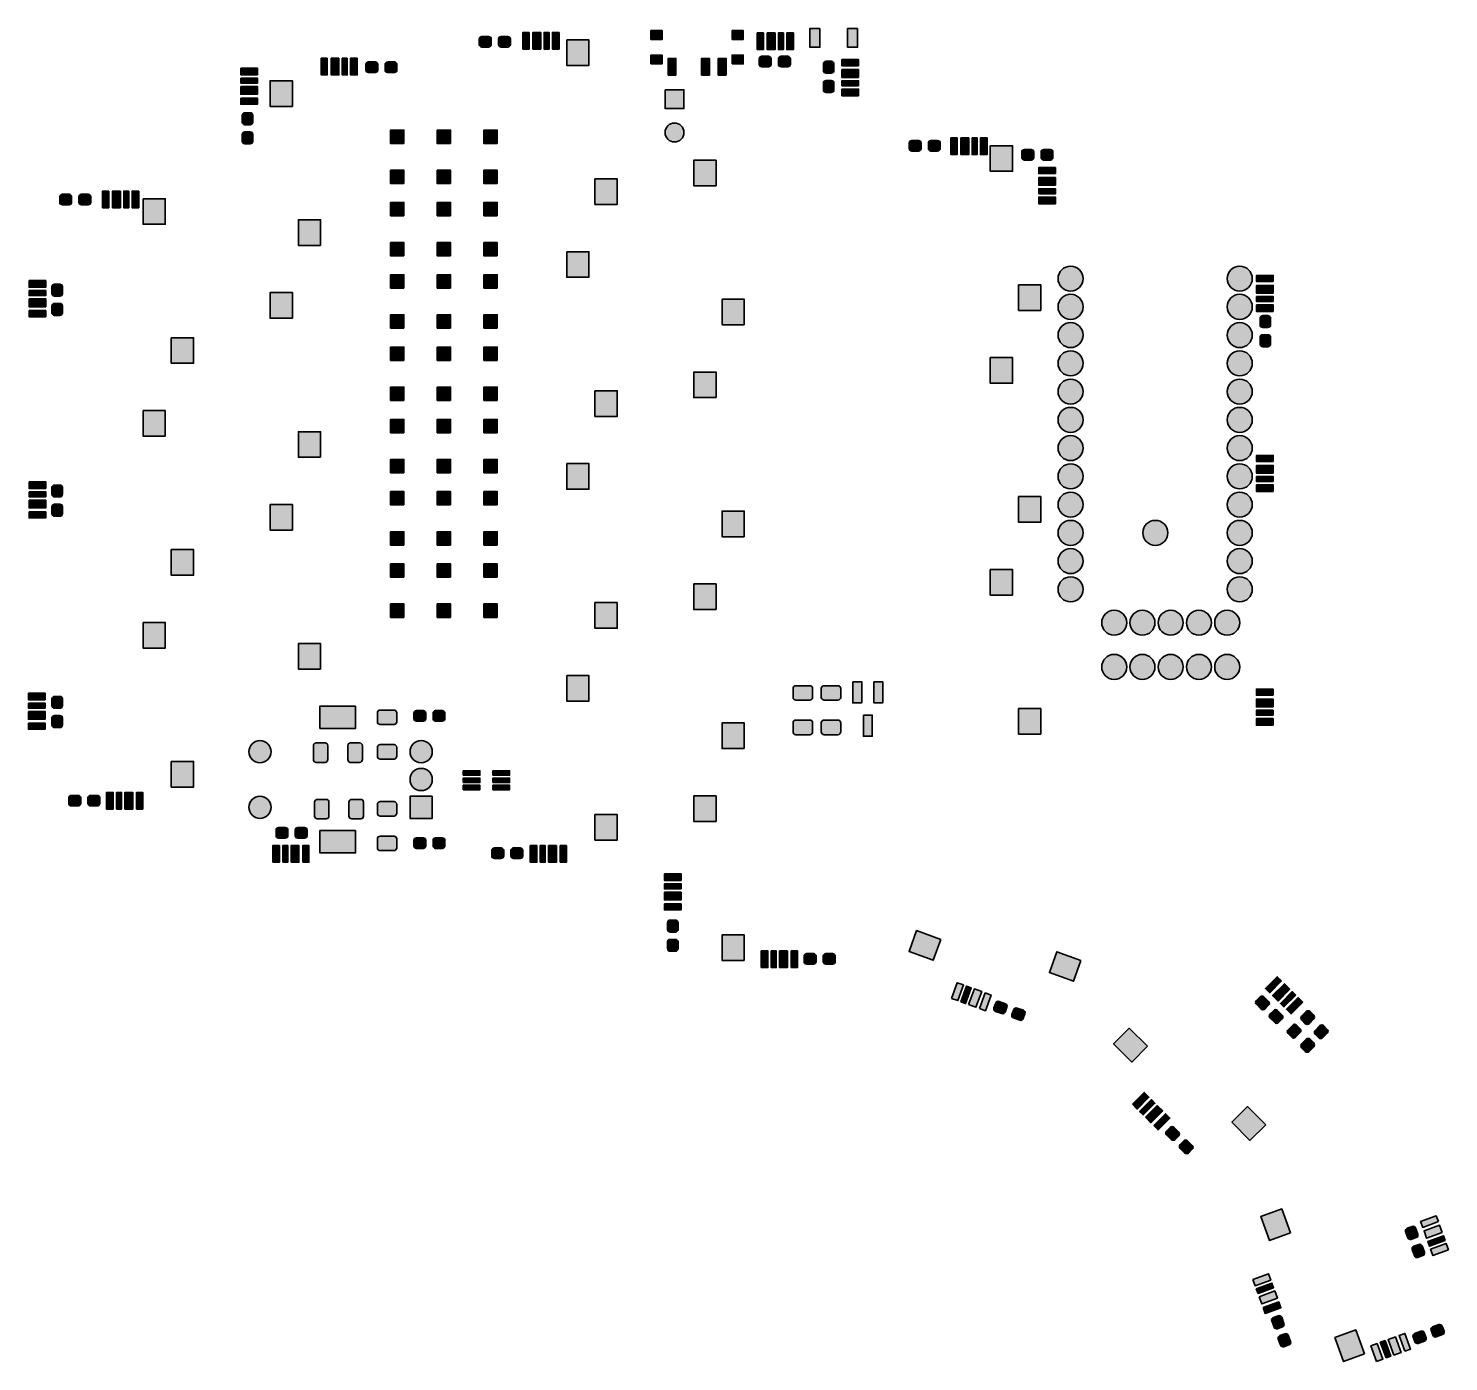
# Model space of a CAD drawing. Header units: inches. Extents: x 44 to 171, y 66 to 186.
import ezdxf

# ---------------------------------------------------------------- set-up
doc = ezdxf.new("R2010")
doc.units = ezdxf.units.IN
doc.header["$MEASUREMENT"] = 0
doc.layers.add('Layer 1', color=7, linetype='Continuous')

# ---------------------------------------------------------------- blocks, each defined once
blk = doc.blocks.new('block 6')
at = {"layer": 'Layer 1', "true_color": 0xffffff}
h = blk.add_hatch(color=7, dxfattribs=at)
h.dxf.hatch_style = 2
h.paths.add_polyline_path([(127.18, 176.49), (127.18, 174.99), (126.63, 174.99), (126.63, 176.49)])
h = blk.add_hatch(color=7, dxfattribs=at)
h.dxf.hatch_style = 2
h.paths.add_polyline_path([(128.23, 176.49), (128.23, 174.99), (127.53, 174.99), (127.53, 176.49)])
h = blk.add_hatch(color=7, dxfattribs=at)
h.dxf.hatch_style = 2
h.paths.add_polyline_path([(128.98, 176.49), (128.98, 174.99), (128.53, 174.99), (128.53, 176.49)])
h = blk.add_hatch(color=7, dxfattribs=at)
h.dxf.hatch_style = 2
h.paths.add_polyline_path([(129.88, 176.49), (129.88, 174.99), (129.28, 174.99), (129.28, 176.49)])
at = {"layer": 'Layer 1', "color": 7, "lineweight": 35, "true_color": 0xffffff}
for points in [[(127.18, 176.49), (127.18, 174.99), (126.63, 174.99), (126.63, 176.49), (127.18, 176.49)], [(128.23, 176.49), (128.23, 174.99), (127.53, 174.99), (127.53, 176.49), (128.23, 176.49)], [(128.98, 176.49), (128.98, 174.99), (128.53, 174.99), (128.53, 176.49), (128.98, 176.49)], [(129.88, 176.49), (129.88, 174.99), (129.28, 174.99), (129.28, 176.49), (129.88, 176.49)]]:
    blk.add_lwpolyline(points, dxfattribs=at)
blk = doc.blocks.new('block 7')
at = {"layer": 'Layer 1', "true_color": 0xffffff}
h = blk.add_hatch(color=7, dxfattribs=at)
h.dxf.hatch_style = 2
edge = h.paths.add_edge_path()
edge.add_spline(control_points=[(151.47, 130.06), (152.09, 130.06), (152.6, 129.55), (152.6, 128.93), (152.6, 128.31), (152.09, 127.81), (151.47, 127.81), (150.85, 127.81), (150.35, 128.31), (150.35, 128.93), (150.35, 129.55), (150.85, 130.06), (151.47, 130.06)], knot_values=[0, 0, 0, 0, 1, 1, 1, 2, 2, 2, 3, 3, 3, 4, 4, 4, 4], degree=3, periodic=1)
at = {"layer": 'Layer 1', "color": 7, "lineweight": 35, "true_color": 0xffffff}
blk.add_open_spline([(151.47, 130.06), (152.09, 130.06), (152.6, 129.55), (152.6, 128.93), (152.6, 128.31), (152.09, 127.81), (151.47, 127.81), (150.85, 127.81), (150.35, 128.31), (150.35, 128.93), (150.35, 129.55), (150.85, 130.06), (151.47, 130.06)], degree=3, knots=[0, 0, 0, 0, 1, 1, 1, 2, 2, 2, 3, 3, 3, 4, 4, 4, 4], dxfattribs=at)
blk = doc.blocks.new('block 8')
at = {"layer": 'Layer 1', "true_color": 0xffffff}
h = blk.add_hatch(color=7, dxfattribs=at)
h.dxf.hatch_style = 2
edge = h.paths.add_edge_path()
edge.add_spline(control_points=[(148.93, 130.06), (149.55, 130.06), (150.06, 129.55), (150.06, 128.93), (150.06, 128.31), (149.55, 127.81), (148.93, 127.81), (148.31, 127.81), (147.81, 128.31), (147.81, 128.93), (147.81, 129.55), (148.31, 130.06), (148.93, 130.06)], knot_values=[0, 0, 0, 0, 1, 1, 1, 2, 2, 2, 3, 3, 3, 4, 4, 4, 4], degree=3, periodic=1)
at = {"layer": 'Layer 1', "color": 7, "lineweight": 35, "true_color": 0xffffff}
blk.add_open_spline([(148.93, 130.06), (149.55, 130.06), (150.06, 129.55), (150.06, 128.93), (150.06, 128.31), (149.55, 127.81), (148.93, 127.81), (148.31, 127.81), (147.81, 128.31), (147.81, 128.93), (147.81, 129.55), (148.31, 130.06), (148.93, 130.06)], degree=3, knots=[0, 0, 0, 0, 1, 1, 1, 2, 2, 2, 3, 3, 3, 4, 4, 4, 4], dxfattribs=at)
blk = doc.blocks.new('block 9')
at = {"layer": 'Layer 1', "true_color": 0xffffff}
h = blk.add_hatch(color=7, dxfattribs=at)
h.dxf.hatch_style = 2
edge = h.paths.add_edge_path()
edge.add_spline(control_points=[(146.39, 130.06), (147.01, 130.06), (147.52, 129.55), (147.52, 128.93), (147.52, 128.31), (147.01, 127.81), (146.39, 127.81), (145.77, 127.81), (145.27, 128.31), (145.27, 128.93), (145.27, 129.55), (145.77, 130.06), (146.39, 130.06)], knot_values=[0, 0, 0, 0, 1, 1, 1, 2, 2, 2, 3, 3, 3, 4, 4, 4, 4], degree=3, periodic=1)
at = {"layer": 'Layer 1', "color": 7, "lineweight": 35, "true_color": 0xffffff}
blk.add_open_spline([(146.39, 130.06), (147.01, 130.06), (147.52, 129.55), (147.52, 128.93), (147.52, 128.31), (147.01, 127.81), (146.39, 127.81), (145.77, 127.81), (145.27, 128.31), (145.27, 128.93), (145.27, 129.55), (145.77, 130.06), (146.39, 130.06)], degree=3, knots=[0, 0, 0, 0, 1, 1, 1, 2, 2, 2, 3, 3, 3, 4, 4, 4, 4], dxfattribs=at)
blk = doc.blocks.new('block 10')
at = {"layer": 'Layer 1', "true_color": 0xffffff}
h = blk.add_hatch(color=7, dxfattribs=at)
h.dxf.hatch_style = 2
edge = h.paths.add_edge_path()
edge.add_spline(control_points=[(143.85, 130.06), (144.47, 130.06), (144.98, 129.55), (144.98, 128.93), (144.98, 128.31), (144.47, 127.81), (143.85, 127.81), (143.23, 127.81), (142.73, 128.31), (142.73, 128.93), (142.73, 129.55), (143.23, 130.06), (143.85, 130.06)], knot_values=[0, 0, 0, 0, 1, 1, 1, 2, 2, 2, 3, 3, 3, 4, 4, 4, 4], degree=3, periodic=1)
at = {"layer": 'Layer 1', "color": 7, "lineweight": 35, "true_color": 0xffffff}
blk.add_open_spline([(143.85, 130.06), (144.47, 130.06), (144.98, 129.55), (144.98, 128.93), (144.98, 128.31), (144.47, 127.81), (143.85, 127.81), (143.23, 127.81), (142.73, 128.31), (142.73, 128.93), (142.73, 129.55), (143.23, 130.06), (143.85, 130.06)], degree=3, knots=[0, 0, 0, 0, 1, 1, 1, 2, 2, 2, 3, 3, 3, 4, 4, 4, 4], dxfattribs=at)
blk = doc.blocks.new('block 11')
at = {"layer": 'Layer 1', "true_color": 0xffffff}
h = blk.add_hatch(color=7, dxfattribs=at)
h.dxf.hatch_style = 2
edge = h.paths.add_edge_path()
edge.add_spline(control_points=[(141.31, 130.06), (141.93, 130.06), (142.44, 129.55), (142.44, 128.93), (142.44, 128.31), (141.93, 127.81), (141.31, 127.81), (140.69, 127.81), (140.19, 128.31), (140.19, 128.93), (140.19, 129.55), (140.69, 130.06), (141.31, 130.06)], knot_values=[0, 0, 0, 0, 1, 1, 1, 2, 2, 2, 3, 3, 3, 4, 4, 4, 4], degree=3, periodic=1)
at = {"layer": 'Layer 1', "color": 7, "lineweight": 35, "true_color": 0xffffff}
blk.add_open_spline([(141.31, 130.06), (141.93, 130.06), (142.44, 129.55), (142.44, 128.93), (142.44, 128.31), (141.93, 127.81), (141.31, 127.81), (140.69, 127.81), (140.19, 128.31), (140.19, 128.93), (140.19, 129.55), (140.69, 130.06), (141.31, 130.06)], degree=3, knots=[0, 0, 0, 0, 1, 1, 1, 2, 2, 2, 3, 3, 3, 4, 4, 4, 4], dxfattribs=at)
blk = doc.blocks.new('block 12')
at = {"layer": 'Layer 1', "true_color": 0xffffff}
h = blk.add_hatch(color=7, dxfattribs=at)
h.dxf.hatch_style = 2
edge = h.paths.add_edge_path()
edge.add_spline(control_points=[(141.31, 134.03), (141.93, 134.03), (142.44, 133.53), (142.44, 132.91), (142.44, 132.29), (141.93, 131.78), (141.31, 131.78), (140.69, 131.78), (140.19, 132.29), (140.19, 132.91), (140.19, 133.53), (140.69, 134.03), (141.31, 134.03)], knot_values=[0, 0, 0, 0, 1, 1, 1, 2, 2, 2, 3, 3, 3, 4, 4, 4, 4], degree=3, periodic=1)
at = {"layer": 'Layer 1', "color": 7, "lineweight": 35, "true_color": 0xffffff}
blk.add_open_spline([(141.31, 134.03), (141.93, 134.03), (142.44, 133.53), (142.44, 132.91), (142.44, 132.29), (141.93, 131.78), (141.31, 131.78), (140.69, 131.78), (140.19, 132.29), (140.19, 132.91), (140.19, 133.53), (140.69, 134.03), (141.31, 134.03)], degree=3, knots=[0, 0, 0, 0, 1, 1, 1, 2, 2, 2, 3, 3, 3, 4, 4, 4, 4], dxfattribs=at)
blk = doc.blocks.new('block 13')
at = {"layer": 'Layer 1', "true_color": 0xffffff}
h = blk.add_hatch(color=7, dxfattribs=at)
h.dxf.hatch_style = 2
edge = h.paths.add_edge_path()
edge.add_spline(control_points=[(143.85, 134.03), (144.47, 134.03), (144.98, 133.53), (144.98, 132.91), (144.98, 132.29), (144.47, 131.78), (143.85, 131.78), (143.23, 131.78), (142.73, 132.29), (142.73, 132.91), (142.73, 133.53), (143.23, 134.03), (143.85, 134.03)], knot_values=[0, 0, 0, 0, 1, 1, 1, 2, 2, 2, 3, 3, 3, 4, 4, 4, 4], degree=3, periodic=1)
at = {"layer": 'Layer 1', "color": 7, "lineweight": 35, "true_color": 0xffffff}
blk.add_open_spline([(143.85, 134.03), (144.47, 134.03), (144.98, 133.53), (144.98, 132.91), (144.98, 132.29), (144.47, 131.78), (143.85, 131.78), (143.23, 131.78), (142.73, 132.29), (142.73, 132.91), (142.73, 133.53), (143.23, 134.03), (143.85, 134.03)], degree=3, knots=[0, 0, 0, 0, 1, 1, 1, 2, 2, 2, 3, 3, 3, 4, 4, 4, 4], dxfattribs=at)
blk = doc.blocks.new('block 14')
at = {"layer": 'Layer 1', "true_color": 0xffffff}
h = blk.add_hatch(color=7, dxfattribs=at)
h.dxf.hatch_style = 2
edge = h.paths.add_edge_path()
edge.add_spline(control_points=[(146.39, 134.03), (147.01, 134.03), (147.52, 133.53), (147.52, 132.91), (147.52, 132.29), (147.01, 131.78), (146.39, 131.78), (145.77, 131.78), (145.27, 132.29), (145.27, 132.91), (145.27, 133.53), (145.77, 134.03), (146.39, 134.03)], knot_values=[0, 0, 0, 0, 1, 1, 1, 2, 2, 2, 3, 3, 3, 4, 4, 4, 4], degree=3, periodic=1)
at = {"layer": 'Layer 1', "color": 7, "lineweight": 35, "true_color": 0xffffff}
blk.add_open_spline([(146.39, 134.03), (147.01, 134.03), (147.52, 133.53), (147.52, 132.91), (147.52, 132.29), (147.01, 131.78), (146.39, 131.78), (145.77, 131.78), (145.27, 132.29), (145.27, 132.91), (145.27, 133.53), (145.77, 134.03), (146.39, 134.03)], degree=3, knots=[0, 0, 0, 0, 1, 1, 1, 2, 2, 2, 3, 3, 3, 4, 4, 4, 4], dxfattribs=at)
blk = doc.blocks.new('block 15')
at = {"layer": 'Layer 1', "true_color": 0xffffff}
h = blk.add_hatch(color=7, dxfattribs=at)
h.dxf.hatch_style = 2
edge = h.paths.add_edge_path()
edge.add_spline(control_points=[(148.93, 134.03), (149.55, 134.03), (150.06, 133.53), (150.06, 132.91), (150.06, 132.29), (149.55, 131.78), (148.93, 131.78), (148.31, 131.78), (147.81, 132.29), (147.81, 132.91), (147.81, 133.53), (148.31, 134.03), (148.93, 134.03)], knot_values=[0, 0, 0, 0, 1, 1, 1, 2, 2, 2, 3, 3, 3, 4, 4, 4, 4], degree=3, periodic=1)
at = {"layer": 'Layer 1', "color": 7, "lineweight": 35, "true_color": 0xffffff}
blk.add_open_spline([(148.93, 134.03), (149.55, 134.03), (150.06, 133.53), (150.06, 132.91), (150.06, 132.29), (149.55, 131.78), (148.93, 131.78), (148.31, 131.78), (147.81, 132.29), (147.81, 132.91), (147.81, 133.53), (148.31, 134.03), (148.93, 134.03)], degree=3, knots=[0, 0, 0, 0, 1, 1, 1, 2, 2, 2, 3, 3, 3, 4, 4, 4, 4], dxfattribs=at)
blk = doc.blocks.new('block 16')
at = {"layer": 'Layer 1', "true_color": 0xffffff}
h = blk.add_hatch(color=7, dxfattribs=at)
h.dxf.hatch_style = 2
edge = h.paths.add_edge_path()
edge.add_spline(control_points=[(151.47, 134.03), (152.09, 134.03), (152.6, 133.53), (152.6, 132.91), (152.6, 132.29), (152.09, 131.78), (151.47, 131.78), (150.85, 131.78), (150.35, 132.29), (150.35, 132.91), (150.35, 133.53), (150.85, 134.03), (151.47, 134.03)], knot_values=[0, 0, 0, 0, 1, 1, 1, 2, 2, 2, 3, 3, 3, 4, 4, 4, 4], degree=3, periodic=1)
at = {"layer": 'Layer 1', "color": 7, "lineweight": 35, "true_color": 0xffffff}
blk.add_open_spline([(151.47, 134.03), (152.09, 134.03), (152.6, 133.53), (152.6, 132.91), (152.6, 132.29), (152.09, 131.78), (151.47, 131.78), (150.85, 131.78), (150.35, 132.29), (150.35, 132.91), (150.35, 133.53), (150.85, 134.03), (151.47, 134.03)], degree=3, knots=[0, 0, 0, 0, 1, 1, 1, 2, 2, 2, 3, 3, 3, 4, 4, 4, 4], dxfattribs=at)
blk = doc.blocks.new('block 17')
at = {"layer": 'Layer 1', "true_color": 0xffffff}
h = blk.add_hatch(color=7, dxfattribs=at)
h.dxf.hatch_style = 2
edge = h.paths.add_edge_path()
edge.add_spline(control_points=[(137.39, 164.97), (138.01, 164.97), (138.51, 164.47), (138.51, 163.85), (138.51, 163.22), (138.01, 162.72), (137.39, 162.72), (136.77, 162.72), (136.26, 163.22), (136.26, 163.85), (136.26, 164.47), (136.77, 164.97), (137.39, 164.97)], knot_values=[0, 0, 0, 0, 1, 1, 1, 2, 2, 2, 3, 3, 3, 4, 4, 4, 4], degree=3, periodic=1)
at = {"layer": 'Layer 1', "color": 7, "lineweight": 35, "true_color": 0xffffff}
blk.add_open_spline([(137.39, 164.97), (138.01, 164.97), (138.51, 164.47), (138.51, 163.85), (138.51, 163.22), (138.01, 162.72), (137.39, 162.72), (136.77, 162.72), (136.26, 163.22), (136.26, 163.85), (136.26, 164.47), (136.77, 164.97), (137.39, 164.97)], degree=3, knots=[0, 0, 0, 0, 1, 1, 1, 2, 2, 2, 3, 3, 3, 4, 4, 4, 4], dxfattribs=at)
blk = doc.blocks.new('block 18')
at = {"layer": 'Layer 1', "true_color": 0xffffff}
h = blk.add_hatch(color=7, dxfattribs=at)
h.dxf.hatch_style = 2
edge = h.paths.add_edge_path()
edge.add_spline(control_points=[(137.39, 162.43), (138.01, 162.43), (138.51, 161.93), (138.51, 161.31), (138.51, 160.68), (138.01, 160.18), (137.39, 160.18), (136.77, 160.18), (136.26, 160.68), (136.26, 161.31), (136.26, 161.93), (136.77, 162.43), (137.39, 162.43)], knot_values=[0, 0, 0, 0, 1, 1, 1, 2, 2, 2, 3, 3, 3, 4, 4, 4, 4], degree=3, periodic=1)
at = {"layer": 'Layer 1', "color": 7, "lineweight": 35, "true_color": 0xffffff}
blk.add_open_spline([(137.39, 162.43), (138.01, 162.43), (138.51, 161.93), (138.51, 161.31), (138.51, 160.68), (138.01, 160.18), (137.39, 160.18), (136.77, 160.18), (136.26, 160.68), (136.26, 161.31), (136.26, 161.93), (136.77, 162.43), (137.39, 162.43)], degree=3, knots=[0, 0, 0, 0, 1, 1, 1, 2, 2, 2, 3, 3, 3, 4, 4, 4, 4], dxfattribs=at)
blk = doc.blocks.new('block 19')
at = {"layer": 'Layer 1', "true_color": 0xffffff}
h = blk.add_hatch(color=7, dxfattribs=at)
h.dxf.hatch_style = 2
edge = h.paths.add_edge_path()
edge.add_spline(control_points=[(137.39, 159.89), (138.01, 159.89), (138.51, 159.39), (138.51, 158.77), (138.51, 158.14), (138.01, 157.64), (137.39, 157.64), (136.77, 157.64), (136.26, 158.14), (136.26, 158.77), (136.26, 159.39), (136.77, 159.89), (137.39, 159.89)], knot_values=[0, 0, 0, 0, 1, 1, 1, 2, 2, 2, 3, 3, 3, 4, 4, 4, 4], degree=3, periodic=1)
at = {"layer": 'Layer 1', "color": 7, "lineweight": 35, "true_color": 0xffffff}
blk.add_open_spline([(137.39, 159.89), (138.01, 159.89), (138.51, 159.39), (138.51, 158.77), (138.51, 158.14), (138.01, 157.64), (137.39, 157.64), (136.77, 157.64), (136.26, 158.14), (136.26, 158.77), (136.26, 159.39), (136.77, 159.89), (137.39, 159.89)], degree=3, knots=[0, 0, 0, 0, 1, 1, 1, 2, 2, 2, 3, 3, 3, 4, 4, 4, 4], dxfattribs=at)
blk = doc.blocks.new('block 20')
at = {"layer": 'Layer 1', "true_color": 0xffffff}
h = blk.add_hatch(color=7, dxfattribs=at)
h.dxf.hatch_style = 2
edge = h.paths.add_edge_path()
edge.add_spline(control_points=[(137.39, 157.35), (138.01, 157.35), (138.51, 156.85), (138.51, 156.23), (138.51, 155.6), (138.01, 155.1), (137.39, 155.1), (136.77, 155.1), (136.26, 155.6), (136.26, 156.23), (136.26, 156.85), (136.77, 157.35), (137.39, 157.35)], knot_values=[0, 0, 0, 0, 1, 1, 1, 2, 2, 2, 3, 3, 3, 4, 4, 4, 4], degree=3, periodic=1)
at = {"layer": 'Layer 1', "color": 7, "lineweight": 35, "true_color": 0xffffff}
blk.add_open_spline([(137.39, 157.35), (138.01, 157.35), (138.51, 156.85), (138.51, 156.23), (138.51, 155.6), (138.01, 155.1), (137.39, 155.1), (136.77, 155.1), (136.26, 155.6), (136.26, 156.23), (136.26, 156.85), (136.77, 157.35), (137.39, 157.35)], degree=3, knots=[0, 0, 0, 0, 1, 1, 1, 2, 2, 2, 3, 3, 3, 4, 4, 4, 4], dxfattribs=at)
blk = doc.blocks.new('block 21')
at = {"layer": 'Layer 1', "true_color": 0xffffff}
h = blk.add_hatch(color=7, dxfattribs=at)
h.dxf.hatch_style = 2
edge = h.paths.add_edge_path()
edge.add_spline(control_points=[(137.39, 154.81), (138.01, 154.81), (138.51, 154.31), (138.51, 153.69), (138.51, 153.06), (138.01, 152.56), (137.39, 152.56), (136.77, 152.56), (136.26, 153.06), (136.26, 153.69), (136.26, 154.31), (136.77, 154.81), (137.39, 154.81)], knot_values=[0, 0, 0, 0, 1, 1, 1, 2, 2, 2, 3, 3, 3, 4, 4, 4, 4], degree=3, periodic=1)
at = {"layer": 'Layer 1', "color": 7, "lineweight": 35, "true_color": 0xffffff}
blk.add_open_spline([(137.39, 154.81), (138.01, 154.81), (138.51, 154.31), (138.51, 153.69), (138.51, 153.06), (138.01, 152.56), (137.39, 152.56), (136.77, 152.56), (136.26, 153.06), (136.26, 153.69), (136.26, 154.31), (136.77, 154.81), (137.39, 154.81)], degree=3, knots=[0, 0, 0, 0, 1, 1, 1, 2, 2, 2, 3, 3, 3, 4, 4, 4, 4], dxfattribs=at)
blk = doc.blocks.new('block 22')
at = {"layer": 'Layer 1', "true_color": 0xffffff}
h = blk.add_hatch(color=7, dxfattribs=at)
h.dxf.hatch_style = 2
edge = h.paths.add_edge_path()
edge.add_spline(control_points=[(137.39, 152.27), (138.01, 152.27), (138.51, 151.77), (138.51, 151.15), (138.51, 150.52), (138.01, 150.02), (137.39, 150.02), (136.77, 150.02), (136.26, 150.52), (136.26, 151.15), (136.26, 151.77), (136.77, 152.27), (137.39, 152.27)], knot_values=[0, 0, 0, 0, 1, 1, 1, 2, 2, 2, 3, 3, 3, 4, 4, 4, 4], degree=3, periodic=1)
at = {"layer": 'Layer 1', "color": 7, "lineweight": 35, "true_color": 0xffffff}
blk.add_open_spline([(137.39, 152.27), (138.01, 152.27), (138.51, 151.77), (138.51, 151.15), (138.51, 150.52), (138.01, 150.02), (137.39, 150.02), (136.77, 150.02), (136.26, 150.52), (136.26, 151.15), (136.26, 151.77), (136.77, 152.27), (137.39, 152.27)], degree=3, knots=[0, 0, 0, 0, 1, 1, 1, 2, 2, 2, 3, 3, 3, 4, 4, 4, 4], dxfattribs=at)
blk = doc.blocks.new('block 23')
at = {"layer": 'Layer 1', "true_color": 0xffffff}
h = blk.add_hatch(color=7, dxfattribs=at)
h.dxf.hatch_style = 2
edge = h.paths.add_edge_path()
edge.add_spline(control_points=[(137.39, 149.73), (138.01, 149.73), (138.51, 149.23), (138.51, 148.61), (138.51, 147.98), (138.01, 147.48), (137.39, 147.48), (136.77, 147.48), (136.26, 147.98), (136.26, 148.61), (136.26, 149.23), (136.77, 149.73), (137.39, 149.73)], knot_values=[0, 0, 0, 0, 1, 1, 1, 2, 2, 2, 3, 3, 3, 4, 4, 4, 4], degree=3, periodic=1)
at = {"layer": 'Layer 1', "color": 7, "lineweight": 35, "true_color": 0xffffff}
blk.add_open_spline([(137.39, 149.73), (138.01, 149.73), (138.51, 149.23), (138.51, 148.61), (138.51, 147.98), (138.01, 147.48), (137.39, 147.48), (136.77, 147.48), (136.26, 147.98), (136.26, 148.61), (136.26, 149.23), (136.77, 149.73), (137.39, 149.73)], degree=3, knots=[0, 0, 0, 0, 1, 1, 1, 2, 2, 2, 3, 3, 3, 4, 4, 4, 4], dxfattribs=at)
blk = doc.blocks.new('block 24')
at = {"layer": 'Layer 1', "true_color": 0xffffff}
h = blk.add_hatch(color=7, dxfattribs=at)
h.dxf.hatch_style = 2
edge = h.paths.add_edge_path()
edge.add_spline(control_points=[(137.39, 147.19), (138.01, 147.19), (138.51, 146.69), (138.51, 146.07), (138.51, 145.44), (138.01, 144.94), (137.39, 144.94), (136.77, 144.94), (136.26, 145.44), (136.26, 146.07), (136.26, 146.69), (136.77, 147.19), (137.39, 147.19)], knot_values=[0, 0, 0, 0, 1, 1, 1, 2, 2, 2, 3, 3, 3, 4, 4, 4, 4], degree=3, periodic=1)
at = {"layer": 'Layer 1', "color": 7, "lineweight": 35, "true_color": 0xffffff}
blk.add_open_spline([(137.39, 147.19), (138.01, 147.19), (138.51, 146.69), (138.51, 146.07), (138.51, 145.44), (138.01, 144.94), (137.39, 144.94), (136.77, 144.94), (136.26, 145.44), (136.26, 146.07), (136.26, 146.69), (136.77, 147.19), (137.39, 147.19)], degree=3, knots=[0, 0, 0, 0, 1, 1, 1, 2, 2, 2, 3, 3, 3, 4, 4, 4, 4], dxfattribs=at)
blk = doc.blocks.new('block 25')
at = {"layer": 'Layer 1', "true_color": 0xffffff}
h = blk.add_hatch(color=7, dxfattribs=at)
h.dxf.hatch_style = 2
edge = h.paths.add_edge_path()
edge.add_spline(control_points=[(137.39, 144.65), (138.01, 144.65), (138.51, 144.15), (138.51, 143.53), (138.51, 142.9), (138.01, 142.4), (137.39, 142.4), (136.77, 142.4), (136.26, 142.9), (136.26, 143.53), (136.26, 144.15), (136.77, 144.65), (137.39, 144.65)], knot_values=[0, 0, 0, 0, 1, 1, 1, 2, 2, 2, 3, 3, 3, 4, 4, 4, 4], degree=3, periodic=1)
at = {"layer": 'Layer 1', "color": 7, "lineweight": 35, "true_color": 0xffffff}
blk.add_open_spline([(137.39, 144.65), (138.01, 144.65), (138.51, 144.15), (138.51, 143.53), (138.51, 142.9), (138.01, 142.4), (137.39, 142.4), (136.77, 142.4), (136.26, 142.9), (136.26, 143.53), (136.26, 144.15), (136.77, 144.65), (137.39, 144.65)], degree=3, knots=[0, 0, 0, 0, 1, 1, 1, 2, 2, 2, 3, 3, 3, 4, 4, 4, 4], dxfattribs=at)
blk = doc.blocks.new('block 26')
at = {"layer": 'Layer 1', "true_color": 0xffffff}
h = blk.add_hatch(color=7, dxfattribs=at)
h.dxf.hatch_style = 2
edge = h.paths.add_edge_path()
edge.add_spline(control_points=[(137.39, 142.11), (138.01, 142.11), (138.51, 141.61), (138.51, 140.99), (138.51, 140.36), (138.01, 139.86), (137.39, 139.86), (136.77, 139.86), (136.26, 140.36), (136.26, 140.99), (136.26, 141.61), (136.77, 142.11), (137.39, 142.11)], knot_values=[0, 0, 0, 0, 1, 1, 1, 2, 2, 2, 3, 3, 3, 4, 4, 4, 4], degree=3, periodic=1)
at = {"layer": 'Layer 1', "color": 7, "lineweight": 35, "true_color": 0xffffff}
blk.add_open_spline([(137.39, 142.11), (138.01, 142.11), (138.51, 141.61), (138.51, 140.99), (138.51, 140.36), (138.01, 139.86), (137.39, 139.86), (136.77, 139.86), (136.26, 140.36), (136.26, 140.99), (136.26, 141.61), (136.77, 142.11), (137.39, 142.11)], degree=3, knots=[0, 0, 0, 0, 1, 1, 1, 2, 2, 2, 3, 3, 3, 4, 4, 4, 4], dxfattribs=at)
blk = doc.blocks.new('block 27')
at = {"layer": 'Layer 1', "true_color": 0xffffff}
h = blk.add_hatch(color=7, dxfattribs=at)
h.dxf.hatch_style = 2
edge = h.paths.add_edge_path()
edge.add_spline(control_points=[(137.39, 139.57), (138.01, 139.57), (138.51, 139.07), (138.51, 138.45), (138.51, 137.82), (138.01, 137.32), (137.39, 137.32), (136.77, 137.32), (136.26, 137.82), (136.26, 138.45), (136.26, 139.07), (136.77, 139.57), (137.39, 139.57)], knot_values=[0, 0, 0, 0, 1, 1, 1, 2, 2, 2, 3, 3, 3, 4, 4, 4, 4], degree=3, periodic=1)
at = {"layer": 'Layer 1', "color": 7, "lineweight": 35, "true_color": 0xffffff}
blk.add_open_spline([(137.39, 139.57), (138.01, 139.57), (138.51, 139.07), (138.51, 138.45), (138.51, 137.82), (138.01, 137.32), (137.39, 137.32), (136.77, 137.32), (136.26, 137.82), (136.26, 138.45), (136.26, 139.07), (136.77, 139.57), (137.39, 139.57)], degree=3, knots=[0, 0, 0, 0, 1, 1, 1, 2, 2, 2, 3, 3, 3, 4, 4, 4, 4], dxfattribs=at)
blk = doc.blocks.new('block 28')
at = {"layer": 'Layer 1', "true_color": 0xffffff}
h = blk.add_hatch(color=7, dxfattribs=at)
h.dxf.hatch_style = 2
edge = h.paths.add_edge_path()
edge.add_spline(control_points=[(137.39, 137.03), (138.01, 137.03), (138.51, 136.53), (138.51, 135.91), (138.51, 135.28), (138.01, 134.78), (137.39, 134.78), (136.77, 134.78), (136.26, 135.28), (136.26, 135.91), (136.26, 136.53), (136.77, 137.03), (137.39, 137.03)], knot_values=[0, 0, 0, 0, 1, 1, 1, 2, 2, 2, 3, 3, 3, 4, 4, 4, 4], degree=3, periodic=1)
at = {"layer": 'Layer 1', "color": 7, "lineweight": 35, "true_color": 0xffffff}
blk.add_open_spline([(137.39, 137.03), (138.01, 137.03), (138.51, 136.53), (138.51, 135.91), (138.51, 135.28), (138.01, 134.78), (137.39, 134.78), (136.77, 134.78), (136.26, 135.28), (136.26, 135.91), (136.26, 136.53), (136.77, 137.03), (137.39, 137.03)], degree=3, knots=[0, 0, 0, 0, 1, 1, 1, 2, 2, 2, 3, 3, 3, 4, 4, 4, 4], dxfattribs=at)
blk = doc.blocks.new('block 29')
at = {"layer": 'Layer 1', "true_color": 0xffffff}
h = blk.add_hatch(color=7, dxfattribs=at)
h.dxf.hatch_style = 2
edge = h.paths.add_edge_path()
edge.add_spline(control_points=[(152.61, 137.03), (153.23, 137.03), (153.73, 136.53), (153.73, 135.91), (153.73, 135.28), (153.23, 134.78), (152.61, 134.78), (151.99, 134.78), (151.48, 135.28), (151.48, 135.91), (151.48, 136.53), (151.99, 137.03), (152.61, 137.03)], knot_values=[0, 0, 0, 0, 1, 1, 1, 2, 2, 2, 3, 3, 3, 4, 4, 4, 4], degree=3, periodic=1)
at = {"layer": 'Layer 1', "color": 7, "lineweight": 35, "true_color": 0xffffff}
blk.add_open_spline([(152.61, 137.03), (153.23, 137.03), (153.73, 136.53), (153.73, 135.91), (153.73, 135.28), (153.23, 134.78), (152.61, 134.78), (151.99, 134.78), (151.48, 135.28), (151.48, 135.91), (151.48, 136.53), (151.99, 137.03), (152.61, 137.03)], degree=3, knots=[0, 0, 0, 0, 1, 1, 1, 2, 2, 2, 3, 3, 3, 4, 4, 4, 4], dxfattribs=at)
blk = doc.blocks.new('block 30')
at = {"layer": 'Layer 1', "true_color": 0xffffff}
h = blk.add_hatch(color=7, dxfattribs=at)
h.dxf.hatch_style = 2
edge = h.paths.add_edge_path()
edge.add_spline(control_points=[(152.61, 139.57), (153.23, 139.57), (153.73, 139.07), (153.73, 138.45), (153.73, 137.82), (153.23, 137.32), (152.61, 137.32), (151.99, 137.32), (151.48, 137.82), (151.48, 138.45), (151.48, 139.07), (151.99, 139.57), (152.61, 139.57)], knot_values=[0, 0, 0, 0, 1, 1, 1, 2, 2, 2, 3, 3, 3, 4, 4, 4, 4], degree=3, periodic=1)
at = {"layer": 'Layer 1', "color": 7, "lineweight": 35, "true_color": 0xffffff}
blk.add_open_spline([(152.61, 139.57), (153.23, 139.57), (153.73, 139.07), (153.73, 138.45), (153.73, 137.82), (153.23, 137.32), (152.61, 137.32), (151.99, 137.32), (151.48, 137.82), (151.48, 138.45), (151.48, 139.07), (151.99, 139.57), (152.61, 139.57)], degree=3, knots=[0, 0, 0, 0, 1, 1, 1, 2, 2, 2, 3, 3, 3, 4, 4, 4, 4], dxfattribs=at)
blk = doc.blocks.new('block 31')
at = {"layer": 'Layer 1', "true_color": 0xffffff}
h = blk.add_hatch(color=7, dxfattribs=at)
h.dxf.hatch_style = 2
edge = h.paths.add_edge_path()
edge.add_spline(control_points=[(152.61, 142.11), (153.23, 142.11), (153.73, 141.61), (153.73, 140.99), (153.73, 140.36), (153.23, 139.86), (152.61, 139.86), (151.99, 139.86), (151.48, 140.36), (151.48, 140.99), (151.48, 141.61), (151.99, 142.11), (152.61, 142.11)], knot_values=[0, 0, 0, 0, 1, 1, 1, 2, 2, 2, 3, 3, 3, 4, 4, 4, 4], degree=3, periodic=1)
at = {"layer": 'Layer 1', "color": 7, "lineweight": 35, "true_color": 0xffffff}
blk.add_open_spline([(152.61, 142.11), (153.23, 142.11), (153.73, 141.61), (153.73, 140.99), (153.73, 140.36), (153.23, 139.86), (152.61, 139.86), (151.99, 139.86), (151.48, 140.36), (151.48, 140.99), (151.48, 141.61), (151.99, 142.11), (152.61, 142.11)], degree=3, knots=[0, 0, 0, 0, 1, 1, 1, 2, 2, 2, 3, 3, 3, 4, 4, 4, 4], dxfattribs=at)
blk = doc.blocks.new('block 32')
at = {"layer": 'Layer 1', "true_color": 0xffffff}
h = blk.add_hatch(color=7, dxfattribs=at)
h.dxf.hatch_style = 2
edge = h.paths.add_edge_path()
edge.add_spline(control_points=[(152.61, 144.65), (153.23, 144.65), (153.73, 144.15), (153.73, 143.53), (153.73, 142.9), (153.23, 142.4), (152.61, 142.4), (151.99, 142.4), (151.48, 142.9), (151.48, 143.53), (151.48, 144.15), (151.99, 144.65), (152.61, 144.65)], knot_values=[0, 0, 0, 0, 1, 1, 1, 2, 2, 2, 3, 3, 3, 4, 4, 4, 4], degree=3, periodic=1)
at = {"layer": 'Layer 1', "color": 7, "lineweight": 35, "true_color": 0xffffff}
blk.add_open_spline([(152.61, 144.65), (153.23, 144.65), (153.73, 144.15), (153.73, 143.53), (153.73, 142.9), (153.23, 142.4), (152.61, 142.4), (151.99, 142.4), (151.48, 142.9), (151.48, 143.53), (151.48, 144.15), (151.99, 144.65), (152.61, 144.65)], degree=3, knots=[0, 0, 0, 0, 1, 1, 1, 2, 2, 2, 3, 3, 3, 4, 4, 4, 4], dxfattribs=at)
blk = doc.blocks.new('block 33')
at = {"layer": 'Layer 1', "true_color": 0xffffff}
h = blk.add_hatch(color=7, dxfattribs=at)
h.dxf.hatch_style = 2
edge = h.paths.add_edge_path()
edge.add_spline(control_points=[(152.61, 147.19), (153.23, 147.19), (153.73, 146.69), (153.73, 146.07), (153.73, 145.44), (153.23, 144.94), (152.61, 144.94), (151.99, 144.94), (151.48, 145.44), (151.48, 146.07), (151.48, 146.69), (151.99, 147.19), (152.61, 147.19)], knot_values=[0, 0, 0, 0, 1, 1, 1, 2, 2, 2, 3, 3, 3, 4, 4, 4, 4], degree=3, periodic=1)
at = {"layer": 'Layer 1', "color": 7, "lineweight": 35, "true_color": 0xffffff}
blk.add_open_spline([(152.61, 147.19), (153.23, 147.19), (153.73, 146.69), (153.73, 146.07), (153.73, 145.44), (153.23, 144.94), (152.61, 144.94), (151.99, 144.94), (151.48, 145.44), (151.48, 146.07), (151.48, 146.69), (151.99, 147.19), (152.61, 147.19)], degree=3, knots=[0, 0, 0, 0, 1, 1, 1, 2, 2, 2, 3, 3, 3, 4, 4, 4, 4], dxfattribs=at)
blk = doc.blocks.new('block 34')
at = {"layer": 'Layer 1', "true_color": 0xffffff}
h = blk.add_hatch(color=7, dxfattribs=at)
h.dxf.hatch_style = 2
edge = h.paths.add_edge_path()
edge.add_spline(control_points=[(152.61, 149.73), (153.23, 149.73), (153.73, 149.23), (153.73, 148.61), (153.73, 147.98), (153.23, 147.48), (152.61, 147.48), (151.99, 147.48), (151.48, 147.98), (151.48, 148.61), (151.48, 149.23), (151.99, 149.73), (152.61, 149.73)], knot_values=[0, 0, 0, 0, 1, 1, 1, 2, 2, 2, 3, 3, 3, 4, 4, 4, 4], degree=3, periodic=1)
at = {"layer": 'Layer 1', "color": 7, "lineweight": 35, "true_color": 0xffffff}
blk.add_open_spline([(152.61, 149.73), (153.23, 149.73), (153.73, 149.23), (153.73, 148.61), (153.73, 147.98), (153.23, 147.48), (152.61, 147.48), (151.99, 147.48), (151.48, 147.98), (151.48, 148.61), (151.48, 149.23), (151.99, 149.73), (152.61, 149.73)], degree=3, knots=[0, 0, 0, 0, 1, 1, 1, 2, 2, 2, 3, 3, 3, 4, 4, 4, 4], dxfattribs=at)
blk = doc.blocks.new('block 35')
at = {"layer": 'Layer 1', "true_color": 0xffffff}
h = blk.add_hatch(color=7, dxfattribs=at)
h.dxf.hatch_style = 2
edge = h.paths.add_edge_path()
edge.add_spline(control_points=[(152.61, 152.27), (153.23, 152.27), (153.73, 151.77), (153.73, 151.15), (153.73, 150.52), (153.23, 150.02), (152.61, 150.02), (151.99, 150.02), (151.48, 150.52), (151.48, 151.15), (151.48, 151.77), (151.99, 152.27), (152.61, 152.27)], knot_values=[0, 0, 0, 0, 1, 1, 1, 2, 2, 2, 3, 3, 3, 4, 4, 4, 4], degree=3, periodic=1)
at = {"layer": 'Layer 1', "color": 7, "lineweight": 35, "true_color": 0xffffff}
blk.add_open_spline([(152.61, 152.27), (153.23, 152.27), (153.73, 151.77), (153.73, 151.15), (153.73, 150.52), (153.23, 150.02), (152.61, 150.02), (151.99, 150.02), (151.48, 150.52), (151.48, 151.15), (151.48, 151.77), (151.99, 152.27), (152.61, 152.27)], degree=3, knots=[0, 0, 0, 0, 1, 1, 1, 2, 2, 2, 3, 3, 3, 4, 4, 4, 4], dxfattribs=at)
blk = doc.blocks.new('block 36')
at = {"layer": 'Layer 1', "true_color": 0xffffff}
h = blk.add_hatch(color=7, dxfattribs=at)
h.dxf.hatch_style = 2
edge = h.paths.add_edge_path()
edge.add_spline(control_points=[(152.61, 154.81), (153.23, 154.81), (153.73, 154.31), (153.73, 153.69), (153.73, 153.06), (153.23, 152.56), (152.61, 152.56), (151.99, 152.56), (151.48, 153.06), (151.48, 153.69), (151.48, 154.31), (151.99, 154.81), (152.61, 154.81)], knot_values=[0, 0, 0, 0, 1, 1, 1, 2, 2, 2, 3, 3, 3, 4, 4, 4, 4], degree=3, periodic=1)
at = {"layer": 'Layer 1', "color": 7, "lineweight": 35, "true_color": 0xffffff}
blk.add_open_spline([(152.61, 154.81), (153.23, 154.81), (153.73, 154.31), (153.73, 153.69), (153.73, 153.06), (153.23, 152.56), (152.61, 152.56), (151.99, 152.56), (151.48, 153.06), (151.48, 153.69), (151.48, 154.31), (151.99, 154.81), (152.61, 154.81)], degree=3, knots=[0, 0, 0, 0, 1, 1, 1, 2, 2, 2, 3, 3, 3, 4, 4, 4, 4], dxfattribs=at)
blk = doc.blocks.new('block 37')
at = {"layer": 'Layer 1', "true_color": 0xffffff}
h = blk.add_hatch(color=7, dxfattribs=at)
h.dxf.hatch_style = 2
edge = h.paths.add_edge_path()
edge.add_spline(control_points=[(152.61, 157.35), (153.23, 157.35), (153.73, 156.85), (153.73, 156.23), (153.73, 155.6), (153.23, 155.1), (152.61, 155.1), (151.99, 155.1), (151.48, 155.6), (151.48, 156.23), (151.48, 156.85), (151.99, 157.35), (152.61, 157.35)], knot_values=[0, 0, 0, 0, 1, 1, 1, 2, 2, 2, 3, 3, 3, 4, 4, 4, 4], degree=3, periodic=1)
at = {"layer": 'Layer 1', "color": 7, "lineweight": 35, "true_color": 0xffffff}
blk.add_open_spline([(152.61, 157.35), (153.23, 157.35), (153.73, 156.85), (153.73, 156.23), (153.73, 155.6), (153.23, 155.1), (152.61, 155.1), (151.99, 155.1), (151.48, 155.6), (151.48, 156.23), (151.48, 156.85), (151.99, 157.35), (152.61, 157.35)], degree=3, knots=[0, 0, 0, 0, 1, 1, 1, 2, 2, 2, 3, 3, 3, 4, 4, 4, 4], dxfattribs=at)
blk = doc.blocks.new('block 38')
at = {"layer": 'Layer 1', "true_color": 0xffffff}
h = blk.add_hatch(color=7, dxfattribs=at)
h.dxf.hatch_style = 2
edge = h.paths.add_edge_path()
edge.add_spline(control_points=[(152.61, 159.89), (153.23, 159.89), (153.73, 159.39), (153.73, 158.77), (153.73, 158.14), (153.23, 157.64), (152.61, 157.64), (151.99, 157.64), (151.48, 158.14), (151.48, 158.77), (151.48, 159.39), (151.99, 159.89), (152.61, 159.89)], knot_values=[0, 0, 0, 0, 1, 1, 1, 2, 2, 2, 3, 3, 3, 4, 4, 4, 4], degree=3, periodic=1)
at = {"layer": 'Layer 1', "color": 7, "lineweight": 35, "true_color": 0xffffff}
blk.add_open_spline([(152.61, 159.89), (153.23, 159.89), (153.73, 159.39), (153.73, 158.77), (153.73, 158.14), (153.23, 157.64), (152.61, 157.64), (151.99, 157.64), (151.48, 158.14), (151.48, 158.77), (151.48, 159.39), (151.99, 159.89), (152.61, 159.89)], degree=3, knots=[0, 0, 0, 0, 1, 1, 1, 2, 2, 2, 3, 3, 3, 4, 4, 4, 4], dxfattribs=at)
blk = doc.blocks.new('block 39')
at = {"layer": 'Layer 1', "true_color": 0xffffff}
h = blk.add_hatch(color=7, dxfattribs=at)
h.dxf.hatch_style = 2
edge = h.paths.add_edge_path()
edge.add_spline(control_points=[(152.61, 162.43), (153.23, 162.43), (153.73, 161.93), (153.73, 161.31), (153.73, 160.68), (153.23, 160.18), (152.61, 160.18), (151.99, 160.18), (151.48, 160.68), (151.48, 161.31), (151.48, 161.93), (151.99, 162.43), (152.61, 162.43)], knot_values=[0, 0, 0, 0, 1, 1, 1, 2, 2, 2, 3, 3, 3, 4, 4, 4, 4], degree=3, periodic=1)
at = {"layer": 'Layer 1', "color": 7, "lineweight": 35, "true_color": 0xffffff}
blk.add_open_spline([(152.61, 162.43), (153.23, 162.43), (153.73, 161.93), (153.73, 161.31), (153.73, 160.68), (153.23, 160.18), (152.61, 160.18), (151.99, 160.18), (151.48, 160.68), (151.48, 161.31), (151.48, 161.93), (151.99, 162.43), (152.61, 162.43)], degree=3, knots=[0, 0, 0, 0, 1, 1, 1, 2, 2, 2, 3, 3, 3, 4, 4, 4, 4], dxfattribs=at)
blk = doc.blocks.new('block 40')
at = {"layer": 'Layer 1', "true_color": 0xffffff}
h = blk.add_hatch(color=7, dxfattribs=at)
h.dxf.hatch_style = 2
edge = h.paths.add_edge_path()
edge.add_spline(control_points=[(152.61, 164.97), (153.23, 164.97), (153.73, 164.47), (153.73, 163.85), (153.73, 163.22), (153.23, 162.72), (152.61, 162.72), (151.99, 162.72), (151.48, 163.22), (151.48, 163.85), (151.48, 164.47), (151.99, 164.97), (152.61, 164.97)], knot_values=[0, 0, 0, 0, 1, 1, 1, 2, 2, 2, 3, 3, 3, 4, 4, 4, 4], degree=3, periodic=1)
at = {"layer": 'Layer 1', "color": 7, "lineweight": 35, "true_color": 0xffffff}
blk.add_open_spline([(152.61, 164.97), (153.23, 164.97), (153.73, 164.47), (153.73, 163.85), (153.73, 163.22), (153.23, 162.72), (152.61, 162.72), (151.99, 162.72), (151.48, 163.22), (151.48, 163.85), (151.48, 164.47), (151.99, 164.97), (152.61, 164.97)], degree=3, knots=[0, 0, 0, 0, 1, 1, 1, 2, 2, 2, 3, 3, 3, 4, 4, 4, 4], dxfattribs=at)
blk = doc.blocks.new('block 41')
at = {"layer": 'Layer 1', "true_color": 0xffffff}
h = blk.add_hatch(color=7, dxfattribs=at)
h.dxf.hatch_style = 2
edge = h.paths.add_edge_path()
edge.add_spline(control_points=[(145.01, 142.11), (145.63, 142.11), (146.14, 141.61), (146.14, 140.99), (146.14, 140.36), (145.63, 139.86), (145.01, 139.86), (144.39, 139.86), (143.89, 140.36), (143.89, 140.99), (143.89, 141.61), (144.39, 142.11), (145.01, 142.11)], knot_values=[0, 0, 0, 0, 1, 1, 1, 2, 2, 2, 3, 3, 3, 4, 4, 4, 4], degree=3, periodic=1)
at = {"layer": 'Layer 1', "color": 7, "lineweight": 35, "true_color": 0xffffff}
blk.add_open_spline([(145.01, 142.11), (145.63, 142.11), (146.14, 141.61), (146.14, 140.99), (146.14, 140.36), (145.63, 139.86), (145.01, 139.86), (144.39, 139.86), (143.89, 140.36), (143.89, 140.99), (143.89, 141.61), (144.39, 142.11), (145.01, 142.11)], degree=3, knots=[0, 0, 0, 0, 1, 1, 1, 2, 2, 2, 3, 3, 3, 4, 4, 4, 4], dxfattribs=at)
blk = doc.blocks.new('block 42')
at = {"layer": 'Layer 1', "true_color": 0xffffff}
h = blk.add_hatch(color=7, dxfattribs=at)
h.dxf.hatch_style = 2
edge = h.paths.add_edge_path()
edge.add_spline(control_points=[(78.98, 122.31), (79.53, 122.31), (79.98, 121.86), (79.98, 121.31), (79.98, 120.76), (79.53, 120.31), (78.98, 120.31), (78.43, 120.31), (77.98, 120.76), (77.98, 121.31), (77.98, 121.86), (78.43, 122.31), (78.98, 122.31)], knot_values=[0, 0, 0, 0, 1, 1, 1, 2, 2, 2, 3, 3, 3, 4, 4, 4, 4], degree=3, periodic=1)
h = blk.add_hatch(color=7, dxfattribs=at)
h.dxf.hatch_style = 2
h.paths.add_polyline_path([(79.98, 117.31), (79.98, 115.31), (77.98, 115.31), (77.98, 117.31)])
at = {"layer": 'Layer 1', "color": 7, "lineweight": 35, "true_color": 0xffffff}
blk.add_lwpolyline([(79.98, 117.31), (79.98, 115.31), (77.98, 115.31), (77.98, 117.31), (79.98, 117.31)], dxfattribs=at)
blk.add_open_spline([(78.98, 122.31), (79.53, 122.31), (79.98, 121.86), (79.98, 121.31), (79.98, 120.76), (79.53, 120.31), (78.98, 120.31), (78.43, 120.31), (77.98, 120.76), (77.98, 121.31), (77.98, 121.86), (78.43, 122.31), (78.98, 122.31)], degree=3, knots=[0, 0, 0, 0, 1, 1, 1, 2, 2, 2, 3, 3, 3, 4, 4, 4, 4], dxfattribs=at)
blk = doc.blocks.new('block 43')
at = {"layer": 'Layer 1', "true_color": 0xffffff}
h = blk.add_hatch(color=7, dxfattribs=at)
h.dxf.hatch_style = 2
edge = h.paths.add_edge_path()
edge.add_spline(control_points=[(78.98, 119.81), (79.53, 119.81), (79.98, 119.36), (79.98, 118.81), (79.98, 118.26), (79.53, 117.81), (78.98, 117.81), (78.43, 117.81), (77.98, 118.26), (77.98, 118.81), (77.98, 119.36), (78.43, 119.81), (78.98, 119.81)], knot_values=[0, 0, 0, 0, 1, 1, 1, 2, 2, 2, 3, 3, 3, 4, 4, 4, 4], degree=3, periodic=1)
at = {"layer": 'Layer 1', "color": 7, "lineweight": 35, "true_color": 0xffffff}
blk.add_open_spline([(78.98, 119.81), (79.53, 119.81), (79.98, 119.36), (79.98, 118.81), (79.98, 118.26), (79.53, 117.81), (78.98, 117.81), (78.43, 117.81), (77.98, 118.26), (77.98, 118.81), (77.98, 119.36), (78.43, 119.81), (78.98, 119.81)], degree=3, knots=[0, 0, 0, 0, 1, 1, 1, 2, 2, 2, 3, 3, 3, 4, 4, 4, 4], dxfattribs=at)
blk = doc.blocks.new('block 44')
at = {"layer": 'Layer 1', "true_color": 0xffffff}
h = blk.add_hatch(color=7, dxfattribs=at)
h.dxf.hatch_style = 2
h.paths.add_polyline_path([(73.08, 125.41), (73.08, 123.41), (69.88, 123.41), (69.88, 125.41)])
h = blk.add_hatch(color=7, dxfattribs=at)
h.dxf.hatch_style = 2
edge = h.paths.add_edge_path()
edge.add_spline(control_points=[(64.48, 122.31), (65.03, 122.31), (65.48, 121.86), (65.48, 121.31), (65.48, 120.76), (65.03, 120.31), (64.48, 120.31), (63.93, 120.31), (63.48, 120.76), (63.48, 121.31), (63.48, 121.86), (63.93, 122.31), (64.48, 122.31)], knot_values=[0, 0, 0, 0, 1, 1, 1, 2, 2, 2, 3, 3, 3, 4, 4, 4, 4], degree=3, periodic=1)
h = blk.add_hatch(color=7, dxfattribs=at)
h.dxf.hatch_style = 2
h.paths.add_polyline_path([(73.08, 114.21), (73.08, 112.21), (69.88, 112.21), (69.88, 114.21)])
at = {"layer": 'Layer 1', "color": 7, "lineweight": 35, "true_color": 0xffffff}
for points in [[(73.08, 125.41), (73.08, 123.41), (69.88, 123.41), (69.88, 125.41), (73.08, 125.41)], [(73.08, 114.21), (73.08, 112.21), (69.88, 112.21), (69.88, 114.21), (73.08, 114.21)]]:
    blk.add_lwpolyline(points, dxfattribs=at)
blk.add_open_spline([(64.48, 122.31), (65.03, 122.31), (65.48, 121.86), (65.48, 121.31), (65.48, 120.76), (65.03, 120.31), (64.48, 120.31), (63.93, 120.31), (63.48, 120.76), (63.48, 121.31), (63.48, 121.86), (63.93, 122.31), (64.48, 122.31)], degree=3, knots=[0, 0, 0, 0, 1, 1, 1, 2, 2, 2, 3, 3, 3, 4, 4, 4, 4], dxfattribs=at)
blk = doc.blocks.new('block 45')
at = {"layer": 'Layer 1', "true_color": 0xffffff}
h = blk.add_hatch(color=7, dxfattribs=at)
h.dxf.hatch_style = 2
edge = h.paths.add_edge_path()
edge.add_spline(control_points=[(64.48, 117.31), (65.03, 117.31), (65.48, 116.86), (65.48, 116.31), (65.48, 115.76), (65.03, 115.31), (64.48, 115.31), (63.93, 115.31), (63.48, 115.76), (63.48, 116.31), (63.48, 116.86), (63.93, 117.31), (64.48, 117.31)], knot_values=[0, 0, 0, 0, 1, 1, 1, 2, 2, 2, 3, 3, 3, 4, 4, 4, 4], degree=3, periodic=1)
at = {"layer": 'Layer 1', "color": 7, "lineweight": 35, "true_color": 0xffffff}
blk.add_open_spline([(64.48, 117.31), (65.03, 117.31), (65.48, 116.86), (65.48, 116.31), (65.48, 115.76), (65.03, 115.31), (64.48, 115.31), (63.93, 115.31), (63.48, 115.76), (63.48, 116.31), (63.48, 116.86), (63.93, 117.31), (64.48, 117.31)], degree=3, knots=[0, 0, 0, 0, 1, 1, 1, 2, 2, 2, 3, 3, 3, 4, 4, 4, 4], dxfattribs=at)
blk = doc.blocks.new('block 46')
at = {"layer": 'Layer 1', "true_color": 0xffffff}
h = blk.add_hatch(color=7, dxfattribs=at)
h.dxf.hatch_style = 2
h.paths.add_polyline_path([(167.45, 67.41), (166.94, 68.82), (167.45, 69.01), (167.97, 67.6)])
h = blk.add_hatch(color=7, dxfattribs=at)
h.dxf.hatch_style = 2
h.paths.add_polyline_path([(164.91, 66.49), (164.4, 67.9), (164.96, 68.1), (165.48, 66.7)])
h = blk.add_hatch(color=7, dxfattribs=at)
h.dxf.hatch_style = 2
h.paths.add_polyline_path([(165.76, 66.8), (165.24, 68.21), (165.67, 68.36), (166.18, 66.95)])
h = blk.add_hatch(color=7, dxfattribs=at)
h.dxf.hatch_style = 2
h.paths.add_polyline_path([(166.46, 67.05), (165.95, 68.46), (166.61, 68.7), (167.12, 67.29)])
at = {"layer": 'Layer 1', "color": 7, "lineweight": 35, "true_color": 0xffffff}
for points in [[(167.45, 67.41), (166.94, 68.82), (167.45, 69.01), (167.97, 67.6), (167.45, 67.41)], [(164.91, 66.49), (164.4, 67.9), (164.96, 68.1), (165.48, 66.7), (164.91, 66.49)], [(165.76, 66.8), (165.24, 68.21), (165.67, 68.36), (166.18, 66.95), (165.76, 66.8)], [(166.46, 67.05), (165.95, 68.46), (166.61, 68.7), (167.12, 67.29), (166.46, 67.05)]]:
    blk.add_lwpolyline(points, dxfattribs=at)
blk = doc.blocks.new('block 47')
at = {"layer": 'Layer 1', "true_color": 0xffffff}
h = blk.add_hatch(color=7, dxfattribs=at)
h.dxf.hatch_style = 2
h.paths.add_polyline_path([(117.8, 127.6), (118.6, 127.6), (118.6, 125.7), (117.8, 125.7)])
h = blk.add_hatch(color=7, dxfattribs=at)
h.dxf.hatch_style = 2
h.paths.add_polyline_path([(119.7, 127.6), (120.5, 127.6), (120.5, 125.7), (119.7, 125.7)])
h = blk.add_hatch(color=7, dxfattribs=at)
h.dxf.hatch_style = 2
h.paths.add_polyline_path([(118.75, 124.6), (119.55, 124.6), (119.55, 122.7), (118.75, 122.7)])
at = {"layer": 'Layer 1', "color": 7, "lineweight": 35, "true_color": 0xffffff}
for points in [[(117.8, 127.6), (118.6, 127.6), (118.6, 125.7), (117.8, 125.7), (117.8, 127.6)], [(119.7, 127.6), (120.5, 127.6), (120.5, 125.7), (119.7, 125.7), (119.7, 127.6)], [(118.75, 124.6), (119.55, 124.6), (119.55, 122.7), (118.75, 122.7), (118.75, 124.6)]]:
    blk.add_lwpolyline(points, dxfattribs=at)
blk = doc.blocks.new('block 48')
at = {"layer": 'Layer 1', "true_color": 0xffffff}
h = blk.add_hatch(color=7, dxfattribs=at)
h.dxf.hatch_style = 2
h.paths.add_polyline_path([(67.4, 160.28), (65.4, 160.28), (65.4, 162.58), (67.4, 162.58)])
h = blk.add_hatch(color=7, dxfattribs=at)
h.dxf.hatch_style = 2
h.paths.add_polyline_path([(69.94, 147.78), (67.94, 147.78), (67.94, 150.08), (69.94, 150.08)])
at = {"layer": 'Layer 1', "color": 7, "lineweight": 35, "true_color": 0xffffff}
for points in [[(67.4, 160.28), (65.4, 160.28), (65.4, 162.58), (67.4, 162.58), (67.4, 160.28)], [(69.94, 147.78), (67.94, 147.78), (67.94, 150.08), (69.94, 150.08), (69.94, 147.78)]]:
    blk.add_lwpolyline(points, dxfattribs=at)
blk = doc.blocks.new('block 49')
at = {"layer": 'Layer 1', "true_color": 0xffffff}
h = blk.add_hatch(color=7, dxfattribs=at)
h.dxf.hatch_style = 2
h.paths.add_polyline_path([(156.37, 100.7), (155.31, 99.64), (154.92, 100.02), (155.98, 101.08)])
h = blk.add_hatch(color=7, dxfattribs=at)
h.dxf.hatch_style = 2
h.paths.add_polyline_path([(157.11, 99.95), (156.05, 98.89), (155.56, 99.39), (156.62, 100.45)])
h = blk.add_hatch(color=7, dxfattribs=at)
h.dxf.hatch_style = 2
h.paths.add_polyline_path([(157.64, 99.42), (156.58, 98.36), (156.26, 98.68), (157.33, 99.74)])
h = blk.add_hatch(color=7, dxfattribs=at)
h.dxf.hatch_style = 2
h.paths.add_polyline_path([(158.28, 98.79), (157.22, 97.73), (156.8, 98.15), (157.86, 99.21)])
at = {"layer": 'Layer 1', "color": 7, "lineweight": 35, "true_color": 0xffffff}
for points in [[(156.37, 100.7), (155.31, 99.64), (154.92, 100.02), (155.98, 101.08), (156.37, 100.7)], [(157.11, 99.95), (156.05, 98.89), (155.56, 99.39), (156.62, 100.45), (157.11, 99.95)], [(157.64, 99.42), (156.58, 98.36), (156.26, 98.68), (157.33, 99.74), (157.64, 99.42)], [(158.28, 98.79), (157.22, 97.73), (156.8, 98.15), (157.86, 99.21), (158.28, 98.79)]]:
    blk.add_lwpolyline(points, dxfattribs=at)
blk = doc.blocks.new('block 50')
at = {"layer": 'Layer 1', "true_color": 0xffffff}
h = blk.add_hatch(color=7, dxfattribs=at)
h.dxf.hatch_style = 2
h.paths.add_polyline_path([(92.07, 147.21), (94.07, 147.21), (94.07, 144.91), (92.07, 144.91)])
h = blk.add_hatch(color=7, dxfattribs=at)
h.dxf.hatch_style = 2
h.paths.add_polyline_path([(94.61, 134.71), (96.61, 134.71), (96.61, 132.41), (94.61, 132.41)])
at = {"layer": 'Layer 1', "color": 7, "lineweight": 35, "true_color": 0xffffff}
for points in [[(92.07, 147.21), (94.07, 147.21), (94.07, 144.91), (92.07, 144.91), (92.07, 147.21)], [(94.61, 134.71), (96.61, 134.71), (96.61, 132.41), (94.61, 132.41), (94.61, 134.71)]]:
    blk.add_lwpolyline(points, dxfattribs=at)
blk = doc.blocks.new('block 51')
at = {"layer": 'Layer 1', "true_color": 0xffffff}
h = blk.add_hatch(color=7, dxfattribs=at)
h.dxf.hatch_style = 2
h.paths.add_polyline_path([(62.76, 182.77), (64.26, 182.77), (64.26, 182.17), (62.76, 182.17)])
h = blk.add_hatch(color=7, dxfattribs=at)
h.dxf.hatch_style = 2
h.paths.add_polyline_path([(62.76, 181.87), (64.26, 181.87), (64.26, 181.42), (62.76, 181.42)])
h = blk.add_hatch(color=7, dxfattribs=at)
h.dxf.hatch_style = 2
h.paths.add_polyline_path([(62.76, 181.12), (64.26, 181.12), (64.26, 180.42), (62.76, 180.42)])
h = blk.add_hatch(color=7, dxfattribs=at)
h.dxf.hatch_style = 2
h.paths.add_polyline_path([(62.76, 180.07), (64.26, 180.07), (64.26, 179.52), (62.76, 179.52)])
at = {"layer": 'Layer 1', "color": 7, "lineweight": 35, "true_color": 0xffffff}
for points in [[(62.76, 182.77), (64.26, 182.77), (64.26, 182.17), (62.76, 182.17), (62.76, 182.77)], [(62.76, 181.87), (64.26, 181.87), (64.26, 181.42), (62.76, 181.42), (62.76, 181.87)], [(62.76, 181.12), (64.26, 181.12), (64.26, 180.42), (62.76, 180.42), (62.76, 181.12)], [(62.76, 180.07), (64.26, 180.07), (64.26, 179.52), (62.76, 179.52), (62.76, 180.07)]]:
    blk.add_lwpolyline(points, dxfattribs=at)
blk = doc.blocks.new('block 52')
at = {"layer": 'Layer 1', "true_color": 0xffffff}
h = blk.add_hatch(color=7, dxfattribs=at)
h.dxf.hatch_style = 2
h.paths.add_polyline_path([(130.66, 98.71), (130.71, 98.79), (130.78, 98.85), (130.87, 98.87), (130.96, 98.85), (131.53, 98.65), (131.61, 98.6), (131.66, 98.53), (131.68, 98.44), (131.67, 98.34), (131.51, 97.9), (131.46, 97.82), (131.38, 97.76), (131.29, 97.74), (131.2, 97.76), (130.64, 97.96), (130.56, 98.01), (130.5, 98.08), (130.48, 98.17), (130.5, 98.27)])
h = blk.add_hatch(color=7, dxfattribs=at)
h.dxf.hatch_style = 2
h.paths.add_polyline_path([(132.28, 98.12), (132.33, 98.2), (132.4, 98.26), (132.49, 98.28), (132.58, 98.26), (133.15, 98.06), (133.23, 98.01), (133.28, 97.94), (133.3, 97.85), (133.29, 97.75), (133.13, 97.31), (133.08, 97.23), (133, 97.17), (132.91, 97.15), (132.82, 97.17), (132.26, 97.37), (132.18, 97.42), (132.12, 97.49), (132.1, 97.58), (132.12, 97.68)])
at = {"layer": 'Layer 1', "color": 7, "lineweight": 35, "true_color": 0xffffff}
for points in [[(130.66, 98.71), (130.71, 98.79), (130.78, 98.85), (130.87, 98.87), (130.96, 98.85), (131.53, 98.65), (131.61, 98.6), (131.66, 98.53), (131.68, 98.44), (131.67, 98.34), (131.51, 97.9), (131.46, 97.82), (131.38, 97.76), (131.29, 97.74), (131.2, 97.76), (130.64, 97.96), (130.56, 98.01), (130.5, 98.08), (130.48, 98.17), (130.5, 98.27), (130.66, 98.71)], [(132.28, 98.12), (132.33, 98.2), (132.4, 98.26), (132.49, 98.28), (132.58, 98.26), (133.15, 98.06), (133.23, 98.01), (133.28, 97.94), (133.3, 97.85), (133.29, 97.75), (133.13, 97.31), (133.08, 97.23), (133, 97.17), (132.91, 97.15), (132.82, 97.17), (132.26, 97.37), (132.18, 97.42), (132.12, 97.49), (132.1, 97.58), (132.12, 97.68), (132.28, 98.12)]]:
    blk.add_lwpolyline(points, dxfattribs=at)
blk = doc.blocks.new('block 53')
at = {"layer": 'Layer 1', "true_color": 0xffffff}
h = blk.add_hatch(color=7, dxfattribs=at)
h.dxf.hatch_style = 2
h.paths.add_polyline_path([(156.07, 70.6), (156.16, 70.62), (156.25, 70.6), (156.33, 70.54), (156.38, 70.46), (156.58, 69.9), (156.6, 69.81), (156.57, 69.72), (156.52, 69.64), (156.44, 69.59), (155.99, 69.43), (155.9, 69.42), (155.81, 69.44), (155.74, 69.49), (155.69, 69.57), (155.48, 70.14), (155.47, 70.23), (155.49, 70.32), (155.55, 70.39), (155.63, 70.44)])
h = blk.add_hatch(color=7, dxfattribs=at)
h.dxf.hatch_style = 2
h.paths.add_polyline_path([(156.66, 68.98), (156.75, 69), (156.84, 68.97), (156.92, 68.92), (156.97, 68.84), (157.17, 68.28), (157.19, 68.19), (157.16, 68.1), (157.11, 68.02), (157.03, 67.97), (156.58, 67.81), (156.49, 67.8), (156.4, 67.82), (156.33, 67.87), (156.28, 67.95), (156.07, 68.52), (156.06, 68.61), (156.08, 68.7), (156.14, 68.77), (156.22, 68.82)])
at = {"layer": 'Layer 1', "color": 7, "lineweight": 35, "true_color": 0xffffff}
for points in [[(156.07, 70.6), (156.16, 70.62), (156.25, 70.6), (156.33, 70.54), (156.38, 70.46), (156.58, 69.9), (156.6, 69.81), (156.57, 69.72), (156.52, 69.64), (156.44, 69.59), (155.99, 69.43), (155.9, 69.42), (155.81, 69.44), (155.74, 69.49), (155.69, 69.57), (155.48, 70.14), (155.47, 70.23), (155.49, 70.32), (155.55, 70.39), (155.63, 70.44), (156.07, 70.6)], [(156.66, 68.98), (156.75, 69), (156.84, 68.97), (156.92, 68.92), (156.97, 68.84), (157.17, 68.28), (157.19, 68.19), (157.16, 68.1), (157.11, 68.02), (157.03, 67.97), (156.58, 67.81), (156.49, 67.8), (156.4, 67.82), (156.33, 67.87), (156.28, 67.95), (156.07, 68.52), (156.06, 68.61), (156.08, 68.7), (156.14, 68.77), (156.22, 68.82), (156.66, 68.98)]]:
    blk.add_lwpolyline(points, dxfattribs=at)
blk = doc.blocks.new('block 54')
at = {"layer": 'Layer 1', "true_color": 0xffffff}
h = blk.add_hatch(color=7, dxfattribs=at)
h.dxf.hatch_style = 2
h.paths.add_polyline_path([(74, 183.08), (74.02, 183.17), (74.07, 183.25), (74.15, 183.3), (74.24, 183.32), (74.84, 183.32), (74.93, 183.3), (75.01, 183.25), (75.06, 183.17), (75.08, 183.08), (75.08, 182.61), (75.06, 182.52), (75.01, 182.44), (74.93, 182.39), (74.84, 182.37), (74.24, 182.37), (74.15, 182.39), (74.07, 182.44), (74.02, 182.52), (74, 182.61)])
h = blk.add_hatch(color=7, dxfattribs=at)
h.dxf.hatch_style = 2
h.paths.add_polyline_path([(75.73, 183.08), (75.75, 183.17), (75.8, 183.25), (75.87, 183.3), (75.97, 183.32), (76.57, 183.32), (76.66, 183.3), (76.73, 183.25), (76.78, 183.17), (76.8, 183.08), (76.8, 182.61), (76.78, 182.52), (76.73, 182.44), (76.66, 182.39), (76.57, 182.37), (75.97, 182.37), (75.87, 182.39), (75.8, 182.44), (75.75, 182.52), (75.73, 182.61)])
at = {"layer": 'Layer 1', "color": 7, "lineweight": 35, "true_color": 0xffffff}
for points in [[(74, 183.08), (74.02, 183.17), (74.07, 183.25), (74.15, 183.3), (74.24, 183.32), (74.84, 183.32), (74.93, 183.3), (75.01, 183.25), (75.06, 183.17), (75.08, 183.08), (75.08, 182.61), (75.06, 182.52), (75.01, 182.44), (74.93, 182.39), (74.84, 182.37), (74.24, 182.37), (74.15, 182.39), (74.07, 182.44), (74.02, 182.52), (74, 182.61), (74, 183.08)], [(75.73, 183.08), (75.75, 183.17), (75.8, 183.25), (75.87, 183.3), (75.97, 183.32), (76.57, 183.32), (76.66, 183.3), (76.73, 183.25), (76.78, 183.17), (76.8, 183.08), (76.8, 182.61), (76.78, 182.52), (76.73, 182.44), (76.66, 182.39), (76.57, 182.37), (75.97, 182.37), (75.87, 182.39), (75.8, 182.44), (75.75, 182.52), (75.73, 182.61), (75.73, 183.08)]]:
    blk.add_lwpolyline(points, dxfattribs=at)
blk = doc.blocks.new('block 55')
at = {"layer": 'Layer 1', "true_color": 0xffffff}
h = blk.add_hatch(color=7, dxfattribs=at)
h.dxf.hatch_style = 2
h.paths.add_polyline_path([(126.67, 99.13), (127.19, 100.54), (127.75, 100.34), (127.24, 98.93)])
h = blk.add_hatch(color=7, dxfattribs=at)
h.dxf.hatch_style = 2
h.paths.add_polyline_path([(127.52, 98.82), (128.03, 100.23), (128.46, 100.08), (127.94, 98.67)])
h = blk.add_hatch(color=7, dxfattribs=at)
h.dxf.hatch_style = 2
h.paths.add_polyline_path([(128.22, 98.57), (128.74, 99.98), (129.4, 99.74), (128.88, 98.33)])
h = blk.add_hatch(color=7, dxfattribs=at)
h.dxf.hatch_style = 2
h.paths.add_polyline_path([(129.21, 98.21), (129.72, 99.62), (130.24, 99.43), (129.73, 98.02)])
at = {"layer": 'Layer 1', "color": 7, "lineweight": 35, "true_color": 0xffffff}
for points in [[(126.67, 99.13), (127.19, 100.54), (127.75, 100.34), (127.24, 98.93), (126.67, 99.13)], [(127.52, 98.82), (128.03, 100.23), (128.46, 100.08), (127.94, 98.67), (127.52, 98.82)], [(128.22, 98.57), (128.74, 99.98), (129.4, 99.74), (128.88, 98.33), (128.22, 98.57)], [(129.21, 98.21), (129.72, 99.62), (130.24, 99.43), (129.73, 98.02), (129.21, 98.21)]]:
    blk.add_lwpolyline(points, dxfattribs=at)
blk = doc.blocks.new('block 56')
at = {"layer": 'Layer 1', "true_color": 0xffffff}
h = blk.add_hatch(color=7, dxfattribs=at)
h.dxf.hatch_style = 2
h.paths.add_polyline_path([(47.28, 117.15), (47.3, 117.24), (47.35, 117.31), (47.43, 117.36), (47.52, 117.38), (48.12, 117.38), (48.21, 117.36), (48.29, 117.31), (48.34, 117.24), (48.36, 117.15), (48.36, 116.67), (48.34, 116.58), (48.29, 116.5), (48.21, 116.45), (48.12, 116.43), (47.52, 116.43), (47.43, 116.45), (47.35, 116.5), (47.3, 116.58), (47.28, 116.67)])
h = blk.add_hatch(color=7, dxfattribs=at)
h.dxf.hatch_style = 2
h.paths.add_polyline_path([(49.01, 117.15), (49.03, 117.24), (49.08, 117.31), (49.15, 117.36), (49.24, 117.38), (49.84, 117.38), (49.94, 117.36), (50.01, 117.31), (50.06, 117.24), (50.08, 117.15), (50.08, 116.67), (50.06, 116.58), (50.01, 116.5), (49.94, 116.45), (49.84, 116.43), (49.24, 116.43), (49.15, 116.45), (49.08, 116.5), (49.03, 116.58), (49.01, 116.67)])
at = {"layer": 'Layer 1', "color": 7, "lineweight": 35, "true_color": 0xffffff}
for points in [[(47.28, 117.15), (47.3, 117.24), (47.35, 117.31), (47.43, 117.36), (47.52, 117.38), (48.12, 117.38), (48.21, 117.36), (48.29, 117.31), (48.34, 117.24), (48.36, 117.15), (48.36, 116.67), (48.34, 116.58), (48.29, 116.5), (48.21, 116.45), (48.12, 116.43), (47.52, 116.43), (47.43, 116.45), (47.35, 116.5), (47.3, 116.58), (47.28, 116.67), (47.28, 117.15)], [(49.01, 117.15), (49.03, 117.24), (49.08, 117.31), (49.15, 117.36), (49.24, 117.38), (49.84, 117.38), (49.94, 117.36), (50.01, 117.31), (50.06, 117.24), (50.08, 117.15), (50.08, 116.67), (50.06, 116.58), (50.01, 116.5), (49.94, 116.45), (49.84, 116.43), (49.24, 116.43), (49.15, 116.45), (49.08, 116.5), (49.03, 116.58), (49.01, 116.67), (49.01, 117.15)]]:
    blk.add_lwpolyline(points, dxfattribs=at)
blk = doc.blocks.new('block 57')
at = {"layer": 'Layer 1', "true_color": 0xffffff}
h = blk.add_hatch(color=7, dxfattribs=at)
h.dxf.hatch_style = 2
h.paths.add_polyline_path([(85.83, 136.99), (84.63, 136.99), (84.63, 138.19), (85.83, 138.19)])
h = blk.add_hatch(color=7, dxfattribs=at)
h.dxf.hatch_style = 2
h.paths.add_polyline_path([(85.83, 133.39), (84.63, 133.39), (84.63, 134.59), (85.83, 134.59)])
at = {"layer": 'Layer 1', "color": 7, "lineweight": 35, "true_color": 0xffffff}
for points in [[(85.83, 136.99), (84.63, 136.99), (84.63, 138.19), (85.83, 138.19), (85.83, 136.99)], [(85.83, 133.39), (84.63, 133.39), (84.63, 134.59), (85.83, 134.59), (85.83, 133.39)]]:
    blk.add_lwpolyline(points, dxfattribs=at)
blk = doc.blocks.new('block 58')
at = {"layer": 'Layer 1', "true_color": 0xffffff}
h = blk.add_hatch(color=7, dxfattribs=at)
h.dxf.hatch_style = 2
h.paths.add_polyline_path([(81.63, 162.99), (80.43, 162.99), (80.43, 164.19), (81.63, 164.19)])
h = blk.add_hatch(color=7, dxfattribs=at)
h.dxf.hatch_style = 2
h.paths.add_polyline_path([(81.63, 159.39), (80.43, 159.39), (80.43, 160.59), (81.63, 160.59)])
at = {"layer": 'Layer 1', "color": 7, "lineweight": 35, "true_color": 0xffffff}
for points in [[(81.63, 162.99), (80.43, 162.99), (80.43, 164.19), (81.63, 164.19), (81.63, 162.99)], [(81.63, 159.39), (80.43, 159.39), (80.43, 160.59), (81.63, 160.59), (81.63, 159.39)]]:
    blk.add_lwpolyline(points, dxfattribs=at)
blk = doc.blocks.new('block 59')
at = {"layer": 'Layer 1', "true_color": 0xffffff}
h = blk.add_hatch(color=7, dxfattribs=at)
h.dxf.hatch_style = 2
h.paths.add_polyline_path([(154.44, 99.27), (154.52, 99.32), (154.61, 99.34), (154.7, 99.32), (154.77, 99.27), (155.2, 98.85), (155.25, 98.77), (155.27, 98.68), (155.25, 98.59), (155.2, 98.51), (154.86, 98.17), (154.79, 98.12), (154.69, 98.1), (154.6, 98.12), (154.53, 98.17), (154.1, 98.6), (154.05, 98.68), (154.03, 98.77), (154.05, 98.86), (154.1, 98.93)])
h = blk.add_hatch(color=7, dxfattribs=at)
h.dxf.hatch_style = 2
h.paths.add_polyline_path([(155.66, 98.05), (155.74, 98.1), (155.83, 98.12), (155.92, 98.1), (155.99, 98.05), (156.42, 97.63), (156.47, 97.55), (156.49, 97.46), (156.47, 97.37), (156.42, 97.29), (156.08, 96.95), (156.01, 96.9), (155.91, 96.88), (155.82, 96.9), (155.75, 96.95), (155.32, 97.38), (155.27, 97.46), (155.25, 97.55), (155.27, 97.64), (155.32, 97.71)])
at = {"layer": 'Layer 1', "color": 7, "lineweight": 35, "true_color": 0xffffff}
for points in [[(154.44, 99.27), (154.52, 99.32), (154.61, 99.34), (154.7, 99.32), (154.77, 99.27), (155.2, 98.85), (155.25, 98.77), (155.27, 98.68), (155.25, 98.59), (155.2, 98.51), (154.86, 98.17), (154.79, 98.12), (154.69, 98.1), (154.6, 98.12), (154.53, 98.17), (154.1, 98.6), (154.05, 98.68), (154.03, 98.77), (154.05, 98.86), (154.1, 98.93), (154.44, 99.27)], [(155.66, 98.05), (155.74, 98.1), (155.83, 98.12), (155.92, 98.1), (155.99, 98.05), (156.42, 97.63), (156.47, 97.55), (156.49, 97.46), (156.47, 97.37), (156.42, 97.29), (156.08, 96.95), (156.01, 96.9), (155.91, 96.88), (155.82, 96.9), (155.75, 96.95), (155.32, 97.38), (155.27, 97.46), (155.25, 97.55), (155.27, 97.64), (155.32, 97.71), (155.66, 98.05)]]:
    blk.add_lwpolyline(points, dxfattribs=at)
blk = doc.blocks.new('block 60')
at = {"layer": 'Layer 1', "true_color": 0xffffff}
h = blk.add_hatch(color=7, dxfattribs=at)
h.dxf.hatch_style = 2
h.paths.add_polyline_path([(53.97, 171.03), (55.97, 171.03), (55.97, 168.73), (53.97, 168.73)])
h = blk.add_hatch(color=7, dxfattribs=at)
h.dxf.hatch_style = 2
h.paths.add_polyline_path([(56.51, 158.53), (58.51, 158.53), (58.51, 156.23), (56.51, 156.23)])
at = {"layer": 'Layer 1', "color": 7, "lineweight": 35, "true_color": 0xffffff}
for points in [[(53.97, 171.03), (55.97, 171.03), (55.97, 168.73), (53.97, 168.73), (53.97, 171.03)], [(56.51, 158.53), (58.51, 158.53), (58.51, 156.23), (56.51, 156.23), (56.51, 158.53)]]:
    blk.add_lwpolyline(points, dxfattribs=at)
blk = doc.blocks.new('block 61')
at = {"layer": 'Layer 1', "true_color": 0xffffff}
h = blk.add_hatch(color=7, dxfattribs=at)
h.dxf.hatch_style = 2
h.paths.add_polyline_path([(43.66, 126.58), (45.16, 126.58), (45.16, 125.98), (43.66, 125.98)])
h = blk.add_hatch(color=7, dxfattribs=at)
h.dxf.hatch_style = 2
h.paths.add_polyline_path([(43.66, 125.68), (45.16, 125.68), (45.16, 125.23), (43.66, 125.23)])
h = blk.add_hatch(color=7, dxfattribs=at)
h.dxf.hatch_style = 2
h.paths.add_polyline_path([(43.66, 124.93), (45.16, 124.93), (45.16, 124.23), (43.66, 124.23)])
h = blk.add_hatch(color=7, dxfattribs=at)
h.dxf.hatch_style = 2
h.paths.add_polyline_path([(43.66, 123.88), (45.16, 123.88), (45.16, 123.33), (43.66, 123.33)])
at = {"layer": 'Layer 1', "color": 7, "lineweight": 35, "true_color": 0xffffff}
for points in [[(43.66, 126.58), (45.16, 126.58), (45.16, 125.98), (43.66, 125.98), (43.66, 126.58)], [(43.66, 125.68), (45.16, 125.68), (45.16, 125.23), (43.66, 125.23), (43.66, 125.68)], [(43.66, 124.93), (45.16, 124.93), (45.16, 124.23), (43.66, 124.23), (43.66, 124.93)], [(43.66, 123.88), (45.16, 123.88), (45.16, 123.33), (43.66, 123.33), (43.66, 123.88)]]:
    blk.add_lwpolyline(points, dxfattribs=at)
blk = doc.blocks.new('block 62')
at = {"layer": 'Layer 1', "true_color": 0xffffff}
h = blk.add_hatch(color=7, dxfattribs=at)
h.dxf.hatch_style = 2
h.paths.add_polyline_path([(46.48, 163.34), (46.57, 163.32), (46.65, 163.27), (46.7, 163.2), (46.72, 163.1), (46.72, 162.5), (46.7, 162.41), (46.65, 162.34), (46.57, 162.29), (46.48, 162.27), (46.01, 162.27), (45.92, 162.29), (45.84, 162.34), (45.79, 162.41), (45.77, 162.5), (45.77, 163.1), (45.79, 163.2), (45.84, 163.27), (45.92, 163.32), (46.01, 163.34)])
h = blk.add_hatch(color=7, dxfattribs=at)
h.dxf.hatch_style = 2
h.paths.add_polyline_path([(46.48, 161.62), (46.57, 161.6), (46.65, 161.55), (46.7, 161.47), (46.72, 161.38), (46.72, 160.78), (46.7, 160.69), (46.65, 160.61), (46.57, 160.56), (46.48, 160.54), (46.01, 160.54), (45.92, 160.56), (45.84, 160.61), (45.79, 160.69), (45.77, 160.78), (45.77, 161.38), (45.79, 161.47), (45.84, 161.55), (45.92, 161.6), (46.01, 161.62)])
at = {"layer": 'Layer 1', "color": 7, "lineweight": 35, "true_color": 0xffffff}
for points in [[(46.48, 163.34), (46.57, 163.32), (46.65, 163.27), (46.7, 163.2), (46.72, 163.1), (46.72, 162.5), (46.7, 162.41), (46.65, 162.34), (46.57, 162.29), (46.48, 162.27), (46.01, 162.27), (45.92, 162.29), (45.84, 162.34), (45.79, 162.41), (45.77, 162.5), (45.77, 163.1), (45.79, 163.2), (45.84, 163.27), (45.92, 163.32), (46.01, 163.34), (46.48, 163.34)], [(46.48, 161.62), (46.57, 161.6), (46.65, 161.55), (46.7, 161.47), (46.72, 161.38), (46.72, 160.78), (46.7, 160.69), (46.65, 160.61), (46.57, 160.56), (46.48, 160.54), (46.01, 160.54), (45.92, 160.56), (45.84, 160.61), (45.79, 160.69), (45.77, 160.78), (45.77, 161.38), (45.79, 161.47), (45.84, 161.55), (45.92, 161.6), (46.01, 161.62), (46.48, 161.62)]]:
    blk.add_lwpolyline(points, dxfattribs=at)
blk = doc.blocks.new('block 63')
at = {"layer": 'Layer 1', "true_color": 0xffffff}
h = blk.add_hatch(color=7, dxfattribs=at)
h.dxf.hatch_style = 2
h.paths.add_polyline_path([(118.33, 182.98), (116.83, 182.98), (116.83, 183.53), (118.33, 183.53)])
h = blk.add_hatch(color=7, dxfattribs=at)
h.dxf.hatch_style = 2
h.paths.add_polyline_path([(118.33, 181.93), (116.83, 181.93), (116.83, 182.63), (118.33, 182.63)])
h = blk.add_hatch(color=7, dxfattribs=at)
h.dxf.hatch_style = 2
h.paths.add_polyline_path([(118.33, 181.18), (116.83, 181.18), (116.83, 181.63), (118.33, 181.63)])
h = blk.add_hatch(color=7, dxfattribs=at)
h.dxf.hatch_style = 2
h.paths.add_polyline_path([(118.33, 180.28), (116.83, 180.28), (116.83, 180.88), (118.33, 180.88)])
at = {"layer": 'Layer 1', "color": 7, "lineweight": 35, "true_color": 0xffffff}
for points in [[(118.33, 182.98), (116.83, 182.98), (116.83, 183.53), (118.33, 183.53), (118.33, 182.98)], [(118.33, 181.93), (116.83, 181.93), (116.83, 182.63), (118.33, 182.63), (118.33, 181.93)], [(118.33, 181.18), (116.83, 181.18), (116.83, 181.63), (118.33, 181.63), (118.33, 181.18)], [(118.33, 180.28), (116.83, 180.28), (116.83, 180.88), (118.33, 180.88), (118.33, 180.28)]]:
    blk.add_lwpolyline(points, dxfattribs=at)
blk = doc.blocks.new('block 64')
at = {"layer": 'Layer 1', "true_color": 0xffffff}
h = blk.add_hatch(color=7, dxfattribs=at)
h.dxf.hatch_style = 2
h.paths.add_polyline_path([(130.17, 175.79), (132.17, 175.79), (132.17, 173.49), (130.17, 173.49)])
h = blk.add_hatch(color=7, dxfattribs=at)
h.dxf.hatch_style = 2
h.paths.add_polyline_path([(132.71, 163.29), (134.71, 163.29), (134.71, 160.99), (132.71, 160.99)])
at = {"layer": 'Layer 1', "color": 7, "lineweight": 35, "true_color": 0xffffff}
for points in [[(130.17, 175.79), (132.17, 175.79), (132.17, 173.49), (130.17, 173.49), (130.17, 175.79)], [(132.71, 163.29), (134.71, 163.29), (134.71, 160.99), (132.71, 160.99), (132.71, 163.29)]]:
    blk.add_lwpolyline(points, dxfattribs=at)
blk = doc.blocks.new('block 65')
at = {"layer": 'Layer 1', "true_color": 0xffffff}
h = blk.add_hatch(color=7, dxfattribs=at)
h.dxf.hatch_style = 2
h.paths.add_polyline_path([(85.83, 143.49), (84.63, 143.49), (84.63, 144.69), (85.83, 144.69)])
h = blk.add_hatch(color=7, dxfattribs=at)
h.dxf.hatch_style = 2
h.paths.add_polyline_path([(85.83, 139.89), (84.63, 139.89), (84.63, 141.09), (85.83, 141.09)])
at = {"layer": 'Layer 1', "color": 7, "lineweight": 35, "true_color": 0xffffff}
for points in [[(85.83, 143.49), (84.63, 143.49), (84.63, 144.69), (85.83, 144.69), (85.83, 143.49)], [(85.83, 139.89), (84.63, 139.89), (84.63, 141.09), (85.83, 141.09), (85.83, 139.89)]]:
    blk.add_lwpolyline(points, dxfattribs=at)
blk = doc.blocks.new('block 66')
at = {"layer": 'Layer 1', "true_color": 0xffffff}
h = blk.add_hatch(color=7, dxfattribs=at)
h.dxf.hatch_style = 2
h.paths.add_polyline_path([(50.88, 171.72), (50.88, 170.22), (50.33, 170.22), (50.33, 171.72)])
h = blk.add_hatch(color=7, dxfattribs=at)
h.dxf.hatch_style = 2
h.paths.add_polyline_path([(51.93, 171.72), (51.93, 170.22), (51.23, 170.22), (51.23, 171.72)])
h = blk.add_hatch(color=7, dxfattribs=at)
h.dxf.hatch_style = 2
h.paths.add_polyline_path([(52.68, 171.72), (52.68, 170.22), (52.23, 170.22), (52.23, 171.72)])
h = blk.add_hatch(color=7, dxfattribs=at)
h.dxf.hatch_style = 2
h.paths.add_polyline_path([(53.58, 171.72), (53.58, 170.22), (52.98, 170.22), (52.98, 171.72)])
at = {"layer": 'Layer 1', "color": 7, "lineweight": 35, "true_color": 0xffffff}
for points in [[(50.88, 171.72), (50.88, 170.22), (50.33, 170.22), (50.33, 171.72), (50.88, 171.72)], [(51.93, 171.72), (51.93, 170.22), (51.23, 170.22), (51.23, 171.72), (51.93, 171.72)], [(52.68, 171.72), (52.68, 170.22), (52.23, 170.22), (52.23, 171.72), (52.68, 171.72)], [(53.58, 171.72), (53.58, 170.22), (52.98, 170.22), (52.98, 171.72), (53.58, 171.72)]]:
    blk.add_lwpolyline(points, dxfattribs=at)
blk = doc.blocks.new('block 67')
at = {"layer": 'Layer 1', "true_color": 0xffffff}
h = blk.add_hatch(color=7, dxfattribs=at)
h.dxf.hatch_style = 2
h.paths.add_polyline_path([(85.83, 169.49), (84.63, 169.49), (84.63, 170.69), (85.83, 170.69)])
h = blk.add_hatch(color=7, dxfattribs=at)
h.dxf.hatch_style = 2
h.paths.add_polyline_path([(85.83, 165.89), (84.63, 165.89), (84.63, 167.09), (85.83, 167.09)])
at = {"layer": 'Layer 1', "color": 7, "lineweight": 35, "true_color": 0xffffff}
for points in [[(85.83, 169.49), (84.63, 169.49), (84.63, 170.69), (85.83, 170.69), (85.83, 169.49)], [(85.83, 165.89), (84.63, 165.89), (84.63, 167.09), (85.83, 167.09), (85.83, 165.89)]]:
    blk.add_lwpolyline(points, dxfattribs=at)
blk = doc.blocks.new('block 68')
at = {"layer": 'Layer 1', "true_color": 0xffffff}
h = blk.add_hatch(color=7, dxfattribs=at)
h.dxf.hatch_style = 2
h.paths.add_polyline_path([(85.83, 156.49), (84.63, 156.49), (84.63, 157.69), (85.83, 157.69)])
h = blk.add_hatch(color=7, dxfattribs=at)
h.dxf.hatch_style = 2
h.paths.add_polyline_path([(85.83, 152.89), (84.63, 152.89), (84.63, 154.09), (85.83, 154.09)])
at = {"layer": 'Layer 1', "color": 7, "lineweight": 35, "true_color": 0xffffff}
for points in [[(85.83, 156.49), (84.63, 156.49), (84.63, 157.69), (85.83, 157.69), (85.83, 156.49)], [(85.83, 152.89), (84.63, 152.89), (84.63, 154.09), (85.83, 154.09), (85.83, 152.89)]]:
    blk.add_lwpolyline(points, dxfattribs=at)
blk = doc.blocks.new('block 69')
at = {"layer": 'Layer 1', "true_color": 0xffffff}
h = blk.add_hatch(color=7, dxfattribs=at)
h.dxf.hatch_style = 2
h.paths.add_polyline_path([(81.63, 149.99), (80.43, 149.99), (80.43, 151.19), (81.63, 151.19)])
h = blk.add_hatch(color=7, dxfattribs=at)
h.dxf.hatch_style = 2
h.paths.add_polyline_path([(81.63, 146.39), (80.43, 146.39), (80.43, 147.59), (81.63, 147.59)])
at = {"layer": 'Layer 1', "color": 7, "lineweight": 35, "true_color": 0xffffff}
for points in [[(81.63, 149.99), (80.43, 149.99), (80.43, 151.19), (81.63, 151.19), (81.63, 149.99)], [(81.63, 146.39), (80.43, 146.39), (80.43, 147.59), (81.63, 147.59), (81.63, 146.39)]]:
    blk.add_lwpolyline(points, dxfattribs=at)
blk = doc.blocks.new('block 70')
at = {"layer": 'Layer 1', "true_color": 0xffffff}
h = blk.add_hatch(color=7, dxfattribs=at)
h.dxf.hatch_style = 2
h.paths.add_polyline_path([(113.93, 127.24), (114.03, 127.23), (114.11, 127.17), (114.17, 127.09), (114.18, 126.99), (114.18, 126.19), (114.17, 126.1), (114.11, 126.02), (114.03, 125.96), (113.93, 125.94), (112.68, 125.94), (112.59, 125.96), (112.51, 126.02), (112.45, 126.1), (112.43, 126.19), (112.43, 126.99), (112.45, 127.09), (112.51, 127.17), (112.59, 127.23), (112.68, 127.24)])
h = blk.add_hatch(color=7, dxfattribs=at)
h.dxf.hatch_style = 2
h.paths.add_polyline_path([(113.93, 124.14), (114.03, 124.13), (114.11, 124.07), (114.17, 123.99), (114.18, 123.89), (114.18, 123.09), (114.17, 123), (114.11, 122.92), (114.03, 122.86), (113.93, 122.84), (112.68, 122.84), (112.59, 122.86), (112.51, 122.92), (112.45, 123), (112.43, 123.09), (112.43, 123.89), (112.45, 123.99), (112.51, 124.07), (112.59, 124.13), (112.68, 124.14)])
at = {"layer": 'Layer 1', "color": 7, "lineweight": 35, "true_color": 0xffffff}
for points in [[(113.93, 127.24), (114.03, 127.23), (114.11, 127.17), (114.17, 127.09), (114.18, 126.99), (114.18, 126.19), (114.17, 126.1), (114.11, 126.02), (114.03, 125.96), (113.93, 125.94), (112.68, 125.94), (112.59, 125.96), (112.51, 126.02), (112.45, 126.1), (112.43, 126.19), (112.43, 126.99), (112.45, 127.09), (112.51, 127.17), (112.59, 127.23), (112.68, 127.24), (113.93, 127.24)], [(113.93, 124.14), (114.03, 124.13), (114.11, 124.07), (114.17, 123.99), (114.18, 123.89), (114.18, 123.09), (114.17, 123), (114.11, 122.92), (114.03, 122.86), (113.93, 122.84), (112.68, 122.84), (112.59, 122.86), (112.51, 122.92), (112.45, 123), (112.43, 123.09), (112.43, 123.89), (112.45, 123.99), (112.51, 124.07), (112.59, 124.13), (112.68, 124.14), (113.93, 124.14)]]:
    blk.add_lwpolyline(points, dxfattribs=at)
blk = doc.blocks.new('block 71')
at = {"layer": 'Layer 1', "true_color": 0xffffff}
h = blk.add_hatch(color=7, dxfattribs=at)
h.dxf.hatch_style = 2
h.paths.add_polyline_path([(123.95, 175.55), (123.93, 175.46), (123.88, 175.38), (123.8, 175.33), (123.71, 175.31), (123.11, 175.31), (123.02, 175.33), (122.94, 175.38), (122.89, 175.46), (122.87, 175.55), (122.87, 176.02), (122.89, 176.11), (122.94, 176.19), (123.02, 176.24), (123.11, 176.26), (123.71, 176.26), (123.8, 176.24), (123.88, 176.19), (123.93, 176.11), (123.95, 176.02)])
h = blk.add_hatch(color=7, dxfattribs=at)
h.dxf.hatch_style = 2
h.paths.add_polyline_path([(125.67, 175.55), (125.65, 175.46), (125.6, 175.38), (125.53, 175.33), (125.43, 175.31), (124.83, 175.31), (124.74, 175.33), (124.67, 175.38), (124.62, 175.46), (124.6, 175.55), (124.6, 176.02), (124.62, 176.11), (124.67, 176.19), (124.74, 176.24), (124.83, 176.26), (125.43, 176.26), (125.53, 176.24), (125.6, 176.19), (125.65, 176.11), (125.67, 176.02)])
at = {"layer": 'Layer 1', "color": 7, "lineweight": 35, "true_color": 0xffffff}
for points in [[(123.95, 175.55), (123.93, 175.46), (123.88, 175.38), (123.8, 175.33), (123.71, 175.31), (123.11, 175.31), (123.02, 175.33), (122.94, 175.38), (122.89, 175.46), (122.87, 175.55), (122.87, 176.02), (122.89, 176.11), (122.94, 176.19), (123.02, 176.24), (123.11, 176.26), (123.71, 176.26), (123.8, 176.24), (123.88, 176.19), (123.93, 176.11), (123.95, 176.02), (123.95, 175.55)], [(125.67, 175.55), (125.65, 175.46), (125.6, 175.38), (125.53, 175.33), (125.43, 175.31), (124.83, 175.31), (124.74, 175.33), (124.67, 175.38), (124.62, 175.46), (124.6, 175.55), (124.6, 176.02), (124.62, 176.11), (124.67, 176.19), (124.74, 176.24), (124.83, 176.26), (125.43, 176.26), (125.53, 176.24), (125.6, 176.19), (125.65, 176.11), (125.67, 176.02), (125.67, 175.55)]]:
    blk.add_lwpolyline(points, dxfattribs=at)
blk = doc.blocks.new('block 72')
at = {"layer": 'Layer 1', "true_color": 0xffffff}
h = blk.add_hatch(color=7, dxfattribs=at)
h.dxf.hatch_style = 2
h.paths.add_polyline_path([(82.77, 119.19), (82.77, 119.59), (84.27, 119.59), (84.27, 119.19)])
h = blk.add_hatch(color=7, dxfattribs=at)
h.dxf.hatch_style = 2
h.paths.add_polyline_path([(82.77, 118.54), (82.77, 118.94), (84.27, 118.94), (84.27, 118.54)])
h = blk.add_hatch(color=7, dxfattribs=at)
h.dxf.hatch_style = 2
h.paths.add_polyline_path([(85.43, 119.19), (85.43, 119.59), (86.93, 119.59), (86.93, 119.19)])
h = blk.add_hatch(color=7, dxfattribs=at)
h.dxf.hatch_style = 2
h.paths.add_polyline_path([(85.43, 118.54), (85.43, 118.94), (86.93, 118.94), (86.93, 118.54)])
h = blk.add_hatch(color=7, dxfattribs=at)
h.dxf.hatch_style = 2
h.paths.add_polyline_path([(82.77, 117.89), (82.77, 118.29), (84.27, 118.29), (84.27, 117.89)])
h = blk.add_hatch(color=7, dxfattribs=at)
h.dxf.hatch_style = 2
h.paths.add_polyline_path([(85.43, 117.89), (85.43, 118.29), (86.93, 118.29), (86.93, 117.89)])
at = {"layer": 'Layer 1', "color": 7, "lineweight": 35, "true_color": 0xffffff}
for points in [[(82.77, 119.19), (82.77, 119.59), (84.27, 119.59), (84.27, 119.19), (82.77, 119.19)], [(82.77, 118.54), (82.77, 118.94), (84.27, 118.94), (84.27, 118.54), (82.77, 118.54)], [(85.43, 119.19), (85.43, 119.59), (86.93, 119.59), (86.93, 119.19), (85.43, 119.19)], [(85.43, 118.54), (85.43, 118.94), (86.93, 118.94), (86.93, 118.54), (85.43, 118.54)], [(82.77, 117.89), (82.77, 118.29), (84.27, 118.29), (84.27, 117.89), (82.77, 117.89)], [(85.43, 117.89), (85.43, 118.29), (86.93, 118.29), (86.93, 117.89), (85.43, 117.89)]]:
    blk.add_lwpolyline(points, dxfattribs=at)
blk = doc.blocks.new('block 73')
at = {"layer": 'Layer 1', "true_color": 0xffffff}
h = blk.add_hatch(color=7, dxfattribs=at)
h.dxf.hatch_style = 2
h.paths.add_polyline_path([(92.07, 185.31), (94.07, 185.31), (94.07, 183.01), (92.07, 183.01)])
h = blk.add_hatch(color=7, dxfattribs=at)
h.dxf.hatch_style = 2
h.paths.add_polyline_path([(94.61, 172.81), (96.61, 172.81), (96.61, 170.51), (94.61, 170.51)])
at = {"layer": 'Layer 1', "color": 7, "lineweight": 35, "true_color": 0xffffff}
for points in [[(92.07, 185.31), (94.07, 185.31), (94.07, 183.01), (92.07, 183.01), (92.07, 185.31)], [(94.61, 172.81), (96.61, 172.81), (96.61, 170.51), (94.61, 170.51), (94.61, 172.81)]]:
    blk.add_lwpolyline(points, dxfattribs=at)
blk = doc.blocks.new('block 74')
at = {"layer": 'Layer 1', "true_color": 0xffffff}
h = blk.add_hatch(color=7, dxfattribs=at)
h.dxf.hatch_style = 2
h.paths.add_polyline_path([(77.43, 162.99), (76.23, 162.99), (76.23, 164.19), (77.43, 164.19)])
h = blk.add_hatch(color=7, dxfattribs=at)
h.dxf.hatch_style = 2
h.paths.add_polyline_path([(77.43, 159.39), (76.23, 159.39), (76.23, 160.59), (77.43, 160.59)])
at = {"layer": 'Layer 1', "color": 7, "lineweight": 35, "true_color": 0xffffff}
for points in [[(77.43, 162.99), (76.23, 162.99), (76.23, 164.19), (77.43, 164.19), (77.43, 162.99)], [(77.43, 159.39), (76.23, 159.39), (76.23, 160.59), (77.43, 160.59), (77.43, 159.39)]]:
    blk.add_lwpolyline(points, dxfattribs=at)
blk = doc.blocks.new('block 75')
at = {"layer": 'Layer 1', "true_color": 0xffffff}
h = blk.add_hatch(color=7, dxfattribs=at)
h.dxf.hatch_style = 2
h.paths.add_polyline_path([(99.65, 185.35), (99.65, 186.15), (100.65, 186.15), (100.65, 185.35)])
h = blk.add_hatch(color=7, dxfattribs=at)
h.dxf.hatch_style = 2
h.paths.add_polyline_path([(106.95, 185.35), (106.95, 186.15), (107.95, 186.15), (107.95, 185.35)])
h = blk.add_hatch(color=7, dxfattribs=at)
h.dxf.hatch_style = 2
h.paths.add_polyline_path([(99.65, 183.14), (99.65, 183.94), (100.65, 183.94), (100.65, 183.14)])
h = blk.add_hatch(color=7, dxfattribs=at)
h.dxf.hatch_style = 2
h.paths.add_polyline_path([(106.95, 183.14), (106.95, 183.94), (107.95, 183.94), (107.95, 183.14)])
h = blk.add_hatch(color=7, dxfattribs=at)
h.dxf.hatch_style = 2
h.paths.add_polyline_path([(101.2, 182.14), (101.2, 183.64), (101.9, 183.64), (101.9, 182.14)])
h = blk.add_hatch(color=7, dxfattribs=at)
h.dxf.hatch_style = 2
h.paths.add_polyline_path([(104.2, 182.14), (104.2, 183.64), (104.9, 183.64), (104.9, 182.14)])
h = blk.add_hatch(color=7, dxfattribs=at)
h.dxf.hatch_style = 2
h.paths.add_polyline_path([(105.7, 182.14), (105.7, 183.64), (106.4, 183.64), (106.4, 182.14)])
at = {"layer": 'Layer 1', "color": 7, "lineweight": 35, "true_color": 0xffffff}
for points in [[(99.65, 185.35), (99.65, 186.15), (100.65, 186.15), (100.65, 185.35), (99.65, 185.35)], [(106.95, 185.35), (106.95, 186.15), (107.95, 186.15), (107.95, 185.35), (106.95, 185.35)], [(99.65, 183.14), (99.65, 183.94), (100.65, 183.94), (100.65, 183.14), (99.65, 183.14)], [(106.95, 183.14), (106.95, 183.94), (107.95, 183.94), (107.95, 183.14), (106.95, 183.14)], [(101.2, 182.14), (101.2, 183.64), (101.9, 183.64), (101.9, 182.14), (101.2, 182.14)], [(104.2, 182.14), (104.2, 183.64), (104.9, 183.64), (104.9, 182.14), (104.2, 182.14)], [(105.7, 182.14), (105.7, 183.64), (106.4, 183.64), (106.4, 182.14), (105.7, 182.14)]]:
    blk.add_lwpolyline(points, dxfattribs=at)
blk = doc.blocks.new('block 76')
at = {"layer": 'Layer 1', "true_color": 0xffffff}
h = blk.add_hatch(color=7, dxfattribs=at)
h.dxf.hatch_style = 2
h.paths.add_polyline_path([(109.57, 101.9), (109.57, 103.4), (110.17, 103.4), (110.17, 101.9)])
h = blk.add_hatch(color=7, dxfattribs=at)
h.dxf.hatch_style = 2
h.paths.add_polyline_path([(110.47, 101.9), (110.47, 103.4), (110.92, 103.4), (110.92, 101.9)])
h = blk.add_hatch(color=7, dxfattribs=at)
h.dxf.hatch_style = 2
h.paths.add_polyline_path([(111.22, 101.9), (111.22, 103.4), (111.92, 103.4), (111.92, 101.9)])
h = blk.add_hatch(color=7, dxfattribs=at)
h.dxf.hatch_style = 2
h.paths.add_polyline_path([(112.27, 101.9), (112.27, 103.4), (112.82, 103.4), (112.82, 101.9)])
at = {"layer": 'Layer 1', "color": 7, "lineweight": 35, "true_color": 0xffffff}
for points in [[(109.57, 101.9), (109.57, 103.4), (110.17, 103.4), (110.17, 101.9), (109.57, 101.9)], [(110.47, 101.9), (110.47, 103.4), (110.92, 103.4), (110.92, 101.9), (110.47, 101.9)], [(111.22, 101.9), (111.22, 103.4), (111.92, 103.4), (111.92, 101.9), (111.22, 101.9)], [(112.27, 101.9), (112.27, 103.4), (112.82, 103.4), (112.82, 101.9), (112.27, 101.9)]]:
    blk.add_lwpolyline(points, dxfattribs=at)
blk = doc.blocks.new('block 77')
at = {"layer": 'Layer 1', "true_color": 0xffffff}
h = blk.add_hatch(color=7, dxfattribs=at)
h.dxf.hatch_style = 2
h.paths.add_polyline_path([(155.61, 126.39), (154.11, 126.39), (154.11, 126.94), (155.61, 126.94)])
h = blk.add_hatch(color=7, dxfattribs=at)
h.dxf.hatch_style = 2
h.paths.add_polyline_path([(155.61, 125.34), (154.11, 125.34), (154.11, 126.04), (155.61, 126.04)])
h = blk.add_hatch(color=7, dxfattribs=at)
h.dxf.hatch_style = 2
h.paths.add_polyline_path([(155.61, 124.59), (154.11, 124.59), (154.11, 125.04), (155.61, 125.04)])
h = blk.add_hatch(color=7, dxfattribs=at)
h.dxf.hatch_style = 2
h.paths.add_polyline_path([(155.61, 123.69), (154.11, 123.69), (154.11, 124.29), (155.61, 124.29)])
at = {"layer": 'Layer 1', "color": 7, "lineweight": 35, "true_color": 0xffffff}
for points in [[(155.61, 126.39), (154.11, 126.39), (154.11, 126.94), (155.61, 126.94), (155.61, 126.39)], [(155.61, 125.34), (154.11, 125.34), (154.11, 126.04), (155.61, 126.04), (155.61, 125.34)], [(155.61, 124.59), (154.11, 124.59), (154.11, 125.04), (155.61, 125.04), (155.61, 124.59)], [(155.61, 123.69), (154.11, 123.69), (154.11, 124.29), (155.61, 124.29), (155.61, 123.69)]]:
    blk.add_lwpolyline(points, dxfattribs=at)
blk = doc.blocks.new('block 78')
at = {"layer": 'Layer 1', "true_color": 0xffffff}
h = blk.add_hatch(color=7, dxfattribs=at)
h.dxf.hatch_style = 2
h.paths.add_polyline_path([(130.17, 156.74), (132.17, 156.74), (132.17, 154.44), (130.17, 154.44)])
h = blk.add_hatch(color=7, dxfattribs=at)
h.dxf.hatch_style = 2
h.paths.add_polyline_path([(132.71, 144.24), (134.71, 144.24), (134.71, 141.94), (132.71, 141.94)])
at = {"layer": 'Layer 1', "color": 7, "lineweight": 35, "true_color": 0xffffff}
for points in [[(130.17, 156.74), (132.17, 156.74), (132.17, 154.44), (130.17, 154.44), (130.17, 156.74)], [(132.71, 144.24), (134.71, 144.24), (134.71, 141.94), (132.71, 141.94), (132.71, 144.24)]]:
    blk.add_lwpolyline(points, dxfattribs=at)
blk = doc.blocks.new('block 79')
at = {"layer": 'Layer 1', "true_color": 0xffffff}
h = blk.add_hatch(color=7, dxfattribs=at)
h.dxf.hatch_style = 2
h.paths.add_polyline_path([(46.48, 126.28), (46.57, 126.27), (46.65, 126.21), (46.7, 126.14), (46.72, 126.05), (46.72, 125.45), (46.7, 125.36), (46.65, 125.28), (46.57, 125.23), (46.48, 125.21), (46.01, 125.21), (45.92, 125.23), (45.84, 125.28), (45.79, 125.36), (45.77, 125.45), (45.77, 126.05), (45.79, 126.14), (45.84, 126.21), (45.92, 126.27), (46.01, 126.28)])
h = blk.add_hatch(color=7, dxfattribs=at)
h.dxf.hatch_style = 2
h.paths.add_polyline_path([(46.48, 124.56), (46.57, 124.54), (46.65, 124.49), (46.7, 124.41), (46.72, 124.32), (46.72, 123.72), (46.7, 123.63), (46.65, 123.55), (46.57, 123.5), (46.48, 123.48), (46.01, 123.48), (45.92, 123.5), (45.84, 123.55), (45.79, 123.63), (45.77, 123.72), (45.77, 124.32), (45.79, 124.41), (45.84, 124.49), (45.92, 124.54), (46.01, 124.56)])
at = {"layer": 'Layer 1', "color": 7, "lineweight": 35, "true_color": 0xffffff}
for points in [[(46.48, 126.28), (46.57, 126.27), (46.65, 126.21), (46.7, 126.14), (46.72, 126.05), (46.72, 125.45), (46.7, 125.36), (46.65, 125.28), (46.57, 125.23), (46.48, 125.21), (46.01, 125.21), (45.92, 125.23), (45.84, 125.28), (45.79, 125.36), (45.77, 125.45), (45.77, 126.05), (45.79, 126.14), (45.84, 126.21), (45.92, 126.27), (46.01, 126.28), (46.48, 126.28)], [(46.48, 124.56), (46.57, 124.54), (46.65, 124.49), (46.7, 124.41), (46.72, 124.32), (46.72, 123.72), (46.7, 123.63), (46.65, 123.55), (46.57, 123.5), (46.48, 123.48), (46.01, 123.48), (45.92, 123.5), (45.84, 123.55), (45.79, 123.63), (45.77, 123.72), (45.77, 124.32), (45.79, 124.41), (45.84, 124.49), (45.92, 124.54), (46.01, 124.56), (46.48, 124.56)]]:
    blk.add_lwpolyline(points, dxfattribs=at)
blk = doc.blocks.new('block 80')
at = {"layer": 'Layer 1', "true_color": 0xffffff}
h = blk.add_hatch(color=7, dxfattribs=at)
h.dxf.hatch_style = 2
h.paths.add_polyline_path([(136.03, 173.28), (134.53, 173.28), (134.53, 173.83), (136.03, 173.83)])
h = blk.add_hatch(color=7, dxfattribs=at)
h.dxf.hatch_style = 2
h.paths.add_polyline_path([(136.03, 172.23), (134.53, 172.23), (134.53, 172.93), (136.03, 172.93)])
h = blk.add_hatch(color=7, dxfattribs=at)
h.dxf.hatch_style = 2
h.paths.add_polyline_path([(136.03, 171.48), (134.53, 171.48), (134.53, 171.93), (136.03, 171.93)])
h = blk.add_hatch(color=7, dxfattribs=at)
h.dxf.hatch_style = 2
h.paths.add_polyline_path([(136.03, 170.58), (134.53, 170.58), (134.53, 171.18), (136.03, 171.18)])
at = {"layer": 'Layer 1', "color": 7, "lineweight": 35, "true_color": 0xffffff}
for points in [[(136.03, 173.28), (134.53, 173.28), (134.53, 173.83), (136.03, 173.83), (136.03, 173.28)], [(136.03, 172.23), (134.53, 172.23), (134.53, 172.93), (136.03, 172.93), (136.03, 172.23)], [(136.03, 171.48), (134.53, 171.48), (134.53, 171.93), (136.03, 171.93), (136.03, 171.48)], [(136.03, 170.58), (134.53, 170.58), (134.53, 171.18), (136.03, 171.18), (136.03, 170.58)]]:
    blk.add_lwpolyline(points, dxfattribs=at)
blk = doc.blocks.new('block 81')
at = {"layer": 'Layer 1', "true_color": 0xffffff}
h = blk.add_hatch(color=7, dxfattribs=at)
h.dxf.hatch_style = 2
h.paths.add_polyline_path([(92.07, 128.16), (94.07, 128.16), (94.07, 125.86), (92.07, 125.86)])
h = blk.add_hatch(color=7, dxfattribs=at)
h.dxf.hatch_style = 2
h.paths.add_polyline_path([(94.61, 115.66), (96.61, 115.66), (96.61, 113.36), (94.61, 113.36)])
at = {"layer": 'Layer 1', "color": 7, "lineweight": 35, "true_color": 0xffffff}
for points in [[(92.07, 128.16), (94.07, 128.16), (94.07, 125.86), (92.07, 125.86), (92.07, 128.16)], [(94.61, 115.66), (96.61, 115.66), (96.61, 113.36), (94.61, 113.36), (94.61, 115.66)]]:
    blk.add_lwpolyline(points, dxfattribs=at)
blk = doc.blocks.new('block 82')
at = {"layer": 'Layer 1', "true_color": 0xffffff}
h = blk.add_hatch(color=7, dxfattribs=at)
h.dxf.hatch_style = 2
h.paths.add_polyline_path([(67.4, 141.23), (65.4, 141.23), (65.4, 143.53), (67.4, 143.53)])
h = blk.add_hatch(color=7, dxfattribs=at)
h.dxf.hatch_style = 2
h.paths.add_polyline_path([(69.94, 128.73), (67.94, 128.73), (67.94, 131.03), (69.94, 131.03)])
at = {"layer": 'Layer 1', "color": 7, "lineweight": 35, "true_color": 0xffffff}
for points in [[(67.4, 141.23), (65.4, 141.23), (65.4, 143.53), (67.4, 143.53), (67.4, 141.23)], [(69.94, 128.73), (67.94, 128.73), (67.94, 131.03), (69.94, 131.03), (69.94, 128.73)]]:
    blk.add_lwpolyline(points, dxfattribs=at)
blk = doc.blocks.new('block 83')
at = {"layer": 'Layer 1', "true_color": 0xffffff}
h = blk.add_hatch(color=7, dxfattribs=at)
h.dxf.hatch_style = 2
h.paths.add_polyline_path([(168.11, 78.63), (168.2, 78.64), (168.29, 78.62), (168.37, 78.57), (168.42, 78.49), (168.62, 77.92), (168.63, 77.83), (168.61, 77.74), (168.56, 77.67), (168.48, 77.62), (168.03, 77.46), (167.94, 77.44), (167.85, 77.47), (167.78, 77.52), (167.73, 77.6), (167.52, 78.16), (167.51, 78.25), (167.53, 78.34), (167.59, 78.42), (167.66, 78.47)])
h = blk.add_hatch(color=7, dxfattribs=at)
h.dxf.hatch_style = 2
h.paths.add_polyline_path([(168.7, 77.01), (168.79, 77.02), (168.88, 77), (168.96, 76.95), (169.01, 76.87), (169.21, 76.3), (169.22, 76.21), (169.2, 76.12), (169.15, 76.05), (169.07, 76), (168.62, 75.84), (168.53, 75.82), (168.44, 75.84), (168.37, 75.9), (168.32, 75.98), (168.11, 76.54), (168.1, 76.63), (168.12, 76.72), (168.18, 76.8), (168.25, 76.85)])
at = {"layer": 'Layer 1', "color": 7, "lineweight": 35, "true_color": 0xffffff}
for points in [[(168.11, 78.63), (168.2, 78.64), (168.29, 78.62), (168.37, 78.57), (168.42, 78.49), (168.62, 77.92), (168.63, 77.83), (168.61, 77.74), (168.56, 77.67), (168.48, 77.62), (168.03, 77.46), (167.94, 77.44), (167.85, 77.47), (167.78, 77.52), (167.73, 77.6), (167.52, 78.16), (167.51, 78.25), (167.53, 78.34), (167.59, 78.42), (167.66, 78.47), (168.11, 78.63)], [(168.7, 77.01), (168.79, 77.02), (168.88, 77), (168.96, 76.95), (169.01, 76.87), (169.21, 76.3), (169.22, 76.21), (169.2, 76.12), (169.15, 76.05), (169.07, 76), (168.62, 75.84), (168.53, 75.82), (168.44, 75.84), (168.37, 75.9), (168.32, 75.98), (168.11, 76.54), (168.1, 76.63), (168.12, 76.72), (168.18, 76.8), (168.25, 76.85), (168.7, 77.01)]]:
    blk.add_lwpolyline(points, dxfattribs=at)
blk = doc.blocks.new('block 84')
at = {"layer": 'Layer 1', "true_color": 0xffffff}
h = blk.add_hatch(color=7, dxfattribs=at)
h.dxf.hatch_style = 2
h.paths.add_polyline_path([(85.83, 175.99), (84.63, 175.99), (84.63, 177.19), (85.83, 177.19)])
h = blk.add_hatch(color=7, dxfattribs=at)
h.dxf.hatch_style = 2
h.paths.add_polyline_path([(85.83, 172.39), (84.63, 172.39), (84.63, 173.59), (85.83, 173.59)])
at = {"layer": 'Layer 1', "color": 7, "lineweight": 35, "true_color": 0xffffff}
for points in [[(85.83, 175.99), (84.63, 175.99), (84.63, 177.19), (85.83, 177.19), (85.83, 175.99)], [(85.83, 172.39), (84.63, 172.39), (84.63, 173.59), (85.83, 173.59), (85.83, 172.39)]]:
    blk.add_lwpolyline(points, dxfattribs=at)
blk = doc.blocks.new('block 85')
at = {"layer": 'Layer 1', "true_color": 0xffffff}
h = blk.add_hatch(color=7, dxfattribs=at)
h.dxf.hatch_style = 2
h.paths.add_polyline_path([(101.38, 105.09), (101.29, 105.11), (101.21, 105.16), (101.16, 105.24), (101.14, 105.33), (101.14, 105.93), (101.16, 106.02), (101.21, 106.1), (101.29, 106.15), (101.38, 106.17), (101.85, 106.17), (101.94, 106.15), (102.02, 106.1), (102.07, 106.02), (102.09, 105.93), (102.09, 105.33), (102.07, 105.24), (102.02, 105.16), (101.94, 105.11), (101.85, 105.09)])
h = blk.add_hatch(color=7, dxfattribs=at)
h.dxf.hatch_style = 2
h.paths.add_polyline_path([(101.38, 103.37), (101.29, 103.39), (101.21, 103.44), (101.16, 103.51), (101.14, 103.61), (101.14, 104.21), (101.16, 104.3), (101.21, 104.37), (101.29, 104.42), (101.38, 104.44), (101.85, 104.44), (101.94, 104.42), (102.02, 104.37), (102.07, 104.3), (102.09, 104.21), (102.09, 103.61), (102.07, 103.51), (102.02, 103.44), (101.94, 103.39), (101.85, 103.37)])
at = {"layer": 'Layer 1', "color": 7, "lineweight": 35, "true_color": 0xffffff}
for points in [[(101.38, 105.09), (101.29, 105.11), (101.21, 105.16), (101.16, 105.24), (101.14, 105.33), (101.14, 105.93), (101.16, 106.02), (101.21, 106.1), (101.29, 106.15), (101.38, 106.17), (101.85, 106.17), (101.94, 106.15), (102.02, 106.1), (102.07, 106.02), (102.09, 105.93), (102.09, 105.33), (102.07, 105.24), (102.02, 105.16), (101.94, 105.11), (101.85, 105.09), (101.38, 105.09)], [(101.38, 103.37), (101.29, 103.39), (101.21, 103.44), (101.16, 103.51), (101.14, 103.61), (101.14, 104.21), (101.16, 104.3), (101.21, 104.37), (101.29, 104.42), (101.38, 104.44), (101.85, 104.44), (101.94, 104.42), (102.02, 104.37), (102.07, 104.3), (102.09, 104.21), (102.09, 103.61), (102.07, 103.51), (102.02, 103.44), (101.94, 103.39), (101.85, 103.37), (101.38, 103.37)]]:
    blk.add_lwpolyline(points, dxfattribs=at)
blk = doc.blocks.new('block 86')
at = {"layer": 'Layer 1', "true_color": 0xffffff}
h = blk.add_hatch(color=7, dxfattribs=at)
h.dxf.hatch_style = 2
h.paths.add_polyline_path([(159.26, 97.61), (159.31, 97.54), (159.33, 97.45), (159.31, 97.35), (159.26, 97.28), (158.84, 96.85), (158.76, 96.8), (158.67, 96.78), (158.58, 96.8), (158.5, 96.85), (158.17, 97.19), (158.12, 97.27), (158.1, 97.36), (158.12, 97.45), (158.17, 97.52), (158.59, 97.95), (158.67, 98), (158.76, 98.02), (158.85, 98), (158.93, 97.95)])
h = blk.add_hatch(color=7, dxfattribs=at)
h.dxf.hatch_style = 2
h.paths.add_polyline_path([(158.04, 96.39), (158.09, 96.32), (158.11, 96.23), (158.09, 96.13), (158.04, 96.06), (157.62, 95.63), (157.54, 95.58), (157.45, 95.56), (157.36, 95.58), (157.28, 95.63), (156.95, 95.97), (156.9, 96.05), (156.88, 96.14), (156.9, 96.23), (156.95, 96.3), (157.37, 96.73), (157.45, 96.78), (157.54, 96.8), (157.63, 96.78), (157.71, 96.73)])
at = {"layer": 'Layer 1', "color": 7, "lineweight": 35, "true_color": 0xffffff}
for points in [[(159.26, 97.61), (159.31, 97.54), (159.33, 97.45), (159.31, 97.35), (159.26, 97.28), (158.84, 96.85), (158.76, 96.8), (158.67, 96.78), (158.58, 96.8), (158.5, 96.85), (158.17, 97.19), (158.12, 97.27), (158.1, 97.36), (158.12, 97.45), (158.17, 97.52), (158.59, 97.95), (158.67, 98), (158.76, 98.02), (158.85, 98), (158.93, 97.95), (159.26, 97.61)], [(158.04, 96.39), (158.09, 96.32), (158.11, 96.23), (158.09, 96.13), (158.04, 96.06), (157.62, 95.63), (157.54, 95.58), (157.45, 95.56), (157.36, 95.58), (157.28, 95.63), (156.95, 95.97), (156.9, 96.05), (156.88, 96.14), (156.9, 96.23), (156.95, 96.3), (157.37, 96.73), (157.45, 96.78), (157.54, 96.8), (157.63, 96.78), (157.71, 96.73), (158.04, 96.39)]]:
    blk.add_lwpolyline(points, dxfattribs=at)
blk = doc.blocks.new('block 87')
at = {"layer": 'Layer 1', "true_color": 0xffffff}
h = blk.add_hatch(color=7, dxfattribs=at)
h.dxf.hatch_style = 2
h.paths.add_polyline_path([(50.69, 116.15), (50.69, 117.65), (51.29, 117.65), (51.29, 116.15)])
h = blk.add_hatch(color=7, dxfattribs=at)
h.dxf.hatch_style = 2
h.paths.add_polyline_path([(51.59, 116.15), (51.59, 117.65), (52.04, 117.65), (52.04, 116.15)])
h = blk.add_hatch(color=7, dxfattribs=at)
h.dxf.hatch_style = 2
h.paths.add_polyline_path([(52.34, 116.15), (52.34, 117.65), (53.04, 117.65), (53.04, 116.15)])
h = blk.add_hatch(color=7, dxfattribs=at)
h.dxf.hatch_style = 2
h.paths.add_polyline_path([(53.39, 116.15), (53.39, 117.65), (53.94, 117.65), (53.94, 116.15)])
at = {"layer": 'Layer 1', "color": 7, "lineweight": 35, "true_color": 0xffffff}
for points in [[(50.69, 116.15), (50.69, 117.65), (51.29, 117.65), (51.29, 116.15), (50.69, 116.15)], [(51.59, 116.15), (51.59, 117.65), (52.04, 117.65), (52.04, 116.15), (51.59, 116.15)], [(52.34, 116.15), (52.34, 117.65), (53.04, 117.65), (53.04, 116.15), (52.34, 116.15)], [(53.39, 116.15), (53.39, 117.65), (53.94, 117.65), (53.94, 116.15), (53.39, 116.15)]]:
    blk.add_lwpolyline(points, dxfattribs=at)
blk = doc.blocks.new('block 88')
at = {"layer": 'Layer 1', "true_color": 0xffffff}
h = blk.add_hatch(color=7, dxfattribs=at)
h.dxf.hatch_style = 2
h.paths.add_polyline_path([(77.43, 143.49), (76.23, 143.49), (76.23, 144.69), (77.43, 144.69)])
h = blk.add_hatch(color=7, dxfattribs=at)
h.dxf.hatch_style = 2
h.paths.add_polyline_path([(77.43, 139.89), (76.23, 139.89), (76.23, 141.09), (77.43, 141.09)])
at = {"layer": 'Layer 1', "color": 7, "lineweight": 35, "true_color": 0xffffff}
for points in [[(77.43, 143.49), (76.23, 143.49), (76.23, 144.69), (77.43, 144.69), (77.43, 143.49)], [(77.43, 139.89), (76.23, 139.89), (76.23, 141.09), (77.43, 141.09), (77.43, 139.89)]]:
    blk.add_lwpolyline(points, dxfattribs=at)
blk = doc.blocks.new('block 89')
at = {"layer": 'Layer 1', "true_color": 0xffffff}
h = blk.add_hatch(color=7, dxfattribs=at)
h.dxf.hatch_style = 2
h.paths.add_polyline_path([(69.39, 116.77), (69.41, 116.87), (69.47, 116.95), (69.55, 117), (69.64, 117.02), (70.44, 117.02), (70.54, 117), (70.62, 116.95), (70.67, 116.87), (70.69, 116.77), (70.69, 115.52), (70.67, 115.43), (70.62, 115.34), (70.54, 115.29), (70.44, 115.27), (69.64, 115.27), (69.55, 115.29), (69.47, 115.34), (69.41, 115.43), (69.39, 115.52)])
h = blk.add_hatch(color=7, dxfattribs=at)
h.dxf.hatch_style = 2
h.paths.add_polyline_path([(72.49, 116.77), (72.51, 116.87), (72.57, 116.95), (72.65, 117), (72.74, 117.02), (73.54, 117.02), (73.64, 117), (73.72, 116.95), (73.77, 116.87), (73.79, 116.77), (73.79, 115.52), (73.77, 115.43), (73.72, 115.34), (73.64, 115.29), (73.54, 115.27), (72.74, 115.27), (72.65, 115.29), (72.57, 115.34), (72.51, 115.43), (72.49, 115.52)])
at = {"layer": 'Layer 1', "color": 7, "lineweight": 35, "true_color": 0xffffff}
for points in [[(69.39, 116.77), (69.41, 116.87), (69.47, 116.95), (69.55, 117), (69.64, 117.02), (70.44, 117.02), (70.54, 117), (70.62, 116.95), (70.67, 116.87), (70.69, 116.77), (70.69, 115.52), (70.67, 115.43), (70.62, 115.34), (70.54, 115.29), (70.44, 115.27), (69.64, 115.27), (69.55, 115.29), (69.47, 115.34), (69.41, 115.43), (69.39, 115.52), (69.39, 116.77)], [(72.49, 116.77), (72.51, 116.87), (72.57, 116.95), (72.65, 117), (72.74, 117.02), (73.54, 117.02), (73.64, 117), (73.72, 116.95), (73.77, 116.87), (73.79, 116.77), (73.79, 115.52), (73.77, 115.43), (73.72, 115.34), (73.64, 115.29), (73.54, 115.27), (72.74, 115.27), (72.65, 115.29), (72.57, 115.34), (72.51, 115.43), (72.49, 115.52), (72.49, 116.77)]]:
    blk.add_lwpolyline(points, dxfattribs=at)
blk = doc.blocks.new('block 90')
at = {"layer": 'Layer 1', "true_color": 0xffffff}
h = blk.add_hatch(color=7, dxfattribs=at)
h.dxf.hatch_style = 2
h.paths.add_polyline_path([(92.07, 166.26), (94.07, 166.26), (94.07, 163.96), (92.07, 163.96)])
h = blk.add_hatch(color=7, dxfattribs=at)
h.dxf.hatch_style = 2
h.paths.add_polyline_path([(94.61, 153.76), (96.61, 153.76), (96.61, 151.46), (94.61, 151.46)])
at = {"layer": 'Layer 1', "color": 7, "lineweight": 35, "true_color": 0xffffff}
for points in [[(92.07, 166.26), (94.07, 166.26), (94.07, 163.96), (92.07, 163.96), (92.07, 166.26)], [(94.61, 153.76), (96.61, 153.76), (96.61, 151.46), (94.61, 151.46), (94.61, 153.76)]]:
    blk.add_lwpolyline(points, dxfattribs=at)
blk = doc.blocks.new('block 91')
at = {"layer": 'Layer 1', "true_color": 0xffffff}
h = blk.add_hatch(color=7, dxfattribs=at)
h.dxf.hatch_style = 2
h.paths.add_polyline_path([(115.87, 183.38), (115.96, 183.36), (116.04, 183.31), (116.09, 183.24), (116.11, 183.15), (116.11, 182.55), (116.09, 182.45), (116.04, 182.38), (115.96, 182.33), (115.87, 182.31), (115.4, 182.31), (115.31, 182.33), (115.23, 182.38), (115.18, 182.45), (115.16, 182.55), (115.16, 183.15), (115.18, 183.24), (115.23, 183.31), (115.31, 183.36), (115.4, 183.38)])
h = blk.add_hatch(color=7, dxfattribs=at)
h.dxf.hatch_style = 2
h.paths.add_polyline_path([(115.87, 181.66), (115.96, 181.64), (116.04, 181.59), (116.09, 181.51), (116.11, 181.42), (116.11, 180.82), (116.09, 180.73), (116.04, 180.65), (115.96, 180.6), (115.87, 180.58), (115.4, 180.58), (115.31, 180.6), (115.23, 180.65), (115.18, 180.73), (115.16, 180.82), (115.16, 181.42), (115.18, 181.51), (115.23, 181.59), (115.31, 181.64), (115.4, 181.66)])
at = {"layer": 'Layer 1', "color": 7, "lineweight": 35, "true_color": 0xffffff}
for points in [[(115.87, 183.38), (115.96, 183.36), (116.04, 183.31), (116.09, 183.24), (116.11, 183.15), (116.11, 182.55), (116.09, 182.45), (116.04, 182.38), (115.96, 182.33), (115.87, 182.31), (115.4, 182.31), (115.31, 182.33), (115.23, 182.38), (115.18, 182.45), (115.16, 182.55), (115.16, 183.15), (115.18, 183.24), (115.23, 183.31), (115.31, 183.36), (115.4, 183.38), (115.87, 183.38)], [(115.87, 181.66), (115.96, 181.64), (116.04, 181.59), (116.09, 181.51), (116.11, 181.42), (116.11, 180.82), (116.09, 180.73), (116.04, 180.65), (115.96, 180.6), (115.87, 180.58), (115.4, 180.58), (115.31, 180.6), (115.23, 180.65), (115.18, 180.73), (115.16, 180.82), (115.16, 181.42), (115.18, 181.51), (115.23, 181.59), (115.31, 181.64), (115.4, 181.66), (115.87, 181.66)]]:
    blk.add_lwpolyline(points, dxfattribs=at)
blk = doc.blocks.new('block 92')
at = {"layer": 'Layer 1', "true_color": 0xffffff}
h = blk.add_hatch(color=7, dxfattribs=at)
h.dxf.hatch_style = 2
h.paths.add_polyline_path([(65.93, 114.25), (65.94, 114.34), (66, 114.42), (66.07, 114.47), (66.16, 114.49), (66.76, 114.49), (66.85, 114.47), (66.93, 114.42), (66.98, 114.34), (67, 114.25), (67, 113.77), (66.98, 113.68), (66.93, 113.61), (66.85, 113.56), (66.76, 113.54), (66.16, 113.54), (66.07, 113.56), (66, 113.61), (65.94, 113.68), (65.93, 113.77)])
h = blk.add_hatch(color=7, dxfattribs=at)
h.dxf.hatch_style = 2
h.paths.add_polyline_path([(67.65, 114.25), (67.67, 114.34), (67.72, 114.42), (67.8, 114.47), (67.89, 114.49), (68.49, 114.49), (68.58, 114.47), (68.66, 114.42), (68.71, 114.34), (68.73, 114.25), (68.73, 113.77), (68.71, 113.68), (68.66, 113.61), (68.58, 113.56), (68.49, 113.54), (67.89, 113.54), (67.8, 113.56), (67.72, 113.61), (67.67, 113.68), (67.65, 113.77)])
at = {"layer": 'Layer 1', "color": 7, "lineweight": 35, "true_color": 0xffffff}
for points in [[(65.93, 114.25), (65.94, 114.34), (66, 114.42), (66.07, 114.47), (66.16, 114.49), (66.76, 114.49), (66.85, 114.47), (66.93, 114.42), (66.98, 114.34), (67, 114.25), (67, 113.77), (66.98, 113.68), (66.93, 113.61), (66.85, 113.56), (66.76, 113.54), (66.16, 113.54), (66.07, 113.56), (66, 113.61), (65.94, 113.68), (65.93, 113.77), (65.93, 114.25)], [(67.65, 114.25), (67.67, 114.34), (67.72, 114.42), (67.8, 114.47), (67.89, 114.49), (68.49, 114.49), (68.58, 114.47), (68.66, 114.42), (68.71, 114.34), (68.73, 114.25), (68.73, 113.77), (68.71, 113.68), (68.66, 113.61), (68.58, 113.56), (68.49, 113.54), (67.89, 113.54), (67.8, 113.56), (67.72, 113.61), (67.67, 113.68), (67.65, 113.77), (67.65, 114.25)]]:
    blk.add_lwpolyline(points, dxfattribs=at)
blk = doc.blocks.new('block 93')
at = {"layer": 'Layer 1', "true_color": 0xffffff}
h = blk.add_hatch(color=7, dxfattribs=at)
h.dxf.hatch_style = 2
h.paths.add_polyline_path([(46.48, 145.28), (46.57, 145.26), (46.65, 145.21), (46.7, 145.14), (46.72, 145.05), (46.72, 144.45), (46.7, 144.35), (46.65, 144.28), (46.57, 144.23), (46.48, 144.21), (46.01, 144.21), (45.92, 144.23), (45.84, 144.28), (45.79, 144.35), (45.77, 144.45), (45.77, 145.05), (45.79, 145.14), (45.84, 145.21), (45.92, 145.26), (46.01, 145.28)])
h = blk.add_hatch(color=7, dxfattribs=at)
h.dxf.hatch_style = 2
h.paths.add_polyline_path([(46.48, 143.56), (46.57, 143.54), (46.65, 143.49), (46.7, 143.41), (46.72, 143.32), (46.72, 142.72), (46.7, 142.63), (46.65, 142.55), (46.57, 142.5), (46.48, 142.48), (46.01, 142.48), (45.92, 142.5), (45.84, 142.55), (45.79, 142.63), (45.77, 142.72), (45.77, 143.32), (45.79, 143.41), (45.84, 143.49), (45.92, 143.54), (46.01, 143.56)])
at = {"layer": 'Layer 1', "color": 7, "lineweight": 35, "true_color": 0xffffff}
for points in [[(46.48, 145.28), (46.57, 145.26), (46.65, 145.21), (46.7, 145.14), (46.72, 145.05), (46.72, 144.45), (46.7, 144.35), (46.65, 144.28), (46.57, 144.23), (46.48, 144.21), (46.01, 144.21), (45.92, 144.23), (45.84, 144.28), (45.79, 144.35), (45.77, 144.45), (45.77, 145.05), (45.79, 145.14), (45.84, 145.21), (45.92, 145.26), (46.01, 145.28), (46.48, 145.28)], [(46.48, 143.56), (46.57, 143.54), (46.65, 143.49), (46.7, 143.41), (46.72, 143.32), (46.72, 142.72), (46.7, 142.63), (46.65, 142.55), (46.57, 142.5), (46.48, 142.48), (46.01, 142.48), (45.92, 142.5), (45.84, 142.55), (45.79, 142.63), (45.77, 142.72), (45.77, 143.32), (45.79, 143.41), (45.84, 143.49), (45.92, 143.54), (46.01, 143.56), (46.48, 143.56)]]:
    blk.add_lwpolyline(points, dxfattribs=at)
blk = doc.blocks.new('block 94')
at = {"layer": 'Layer 1', "true_color": 0xffffff}
h = blk.add_hatch(color=7, dxfattribs=at)
h.dxf.hatch_style = 2
h.paths.add_polyline_path([(47.54, 170.72), (47.53, 170.63), (47.47, 170.55), (47.4, 170.5), (47.31, 170.48), (46.71, 170.48), (46.62, 170.5), (46.54, 170.55), (46.49, 170.63), (46.47, 170.72), (46.47, 171.2), (46.49, 171.29), (46.54, 171.36), (46.62, 171.42), (46.71, 171.43), (47.31, 171.43), (47.4, 171.42), (47.47, 171.36), (47.53, 171.29), (47.54, 171.2)])
h = blk.add_hatch(color=7, dxfattribs=at)
h.dxf.hatch_style = 2
h.paths.add_polyline_path([(49.27, 170.72), (49.25, 170.63), (49.2, 170.55), (49.12, 170.5), (49.03, 170.48), (48.43, 170.48), (48.34, 170.5), (48.26, 170.55), (48.21, 170.63), (48.19, 170.72), (48.19, 171.2), (48.21, 171.29), (48.26, 171.36), (48.34, 171.42), (48.43, 171.43), (49.03, 171.43), (49.12, 171.42), (49.2, 171.36), (49.25, 171.29), (49.27, 171.2)])
at = {"layer": 'Layer 1', "color": 7, "lineweight": 35, "true_color": 0xffffff}
for points in [[(47.54, 170.72), (47.53, 170.63), (47.47, 170.55), (47.4, 170.5), (47.31, 170.48), (46.71, 170.48), (46.62, 170.5), (46.54, 170.55), (46.49, 170.63), (46.47, 170.72), (46.47, 171.2), (46.49, 171.29), (46.54, 171.36), (46.62, 171.42), (46.71, 171.43), (47.31, 171.43), (47.4, 171.42), (47.47, 171.36), (47.53, 171.29), (47.54, 171.2), (47.54, 170.72)], [(49.27, 170.72), (49.25, 170.63), (49.2, 170.55), (49.12, 170.5), (49.03, 170.48), (48.43, 170.48), (48.34, 170.5), (48.26, 170.55), (48.21, 170.63), (48.19, 170.72), (48.19, 171.2), (48.21, 171.29), (48.26, 171.36), (48.34, 171.42), (48.43, 171.43), (49.03, 171.43), (49.12, 171.42), (49.2, 171.36), (49.25, 171.29), (49.27, 171.2), (49.27, 170.72)]]:
    blk.add_lwpolyline(points, dxfattribs=at)
blk = doc.blocks.new('block 95')
at = {"layer": 'Layer 1', "true_color": 0xffffff}
h = blk.add_hatch(color=7, dxfattribs=at)
h.dxf.hatch_style = 2
h.paths.add_polyline_path([(155.62, 163.58), (154.12, 163.58), (154.12, 164.13), (155.62, 164.13)])
h = blk.add_hatch(color=7, dxfattribs=at)
h.dxf.hatch_style = 2
h.paths.add_polyline_path([(155.62, 162.53), (154.12, 162.53), (154.12, 163.23), (155.62, 163.23)])
h = blk.add_hatch(color=7, dxfattribs=at)
h.dxf.hatch_style = 2
h.paths.add_polyline_path([(155.62, 161.78), (154.12, 161.78), (154.12, 162.23), (155.62, 162.23)])
h = blk.add_hatch(color=7, dxfattribs=at)
h.dxf.hatch_style = 2
h.paths.add_polyline_path([(155.62, 160.88), (154.12, 160.88), (154.12, 161.48), (155.62, 161.48)])
at = {"layer": 'Layer 1', "color": 7, "lineweight": 35, "true_color": 0xffffff}
for points in [[(155.62, 163.58), (154.12, 163.58), (154.12, 164.13), (155.62, 164.13), (155.62, 163.58)], [(155.62, 162.53), (154.12, 162.53), (154.12, 163.23), (155.62, 163.23), (155.62, 162.53)], [(155.62, 161.78), (154.12, 161.78), (154.12, 162.23), (155.62, 162.23), (155.62, 161.78)], [(155.62, 160.88), (154.12, 160.88), (154.12, 161.48), (155.62, 161.48), (155.62, 160.88)]]:
    blk.add_lwpolyline(points, dxfattribs=at)
blk = doc.blocks.new('block 96')
at = {"layer": 'Layer 1', "true_color": 0xffffff}
h = blk.add_hatch(color=7, dxfattribs=at)
h.dxf.hatch_style = 2
h.paths.add_polyline_path([(130.17, 137.69), (132.17, 137.69), (132.17, 135.39), (130.17, 135.39)])
h = blk.add_hatch(color=7, dxfattribs=at)
h.dxf.hatch_style = 2
h.paths.add_polyline_path([(132.71, 125.19), (134.71, 125.19), (134.71, 122.89), (132.71, 122.89)])
at = {"layer": 'Layer 1', "color": 7, "lineweight": 35, "true_color": 0xffffff}
for points in [[(130.17, 137.69), (132.17, 137.69), (132.17, 135.39), (130.17, 135.39), (130.17, 137.69)], [(132.71, 125.19), (134.71, 125.19), (134.71, 122.89), (132.71, 122.89), (132.71, 125.19)]]:
    blk.add_lwpolyline(points, dxfattribs=at)
blk = doc.blocks.new('block 97')
at = {"layer": 'Layer 1', "true_color": 0xffffff}
h = blk.add_hatch(color=7, dxfattribs=at)
h.dxf.hatch_style = 2
h.paths.add_polyline_path([(88.79, 111.37), (88.79, 112.87), (89.39, 112.87), (89.39, 111.37)])
h = blk.add_hatch(color=7, dxfattribs=at)
h.dxf.hatch_style = 2
h.paths.add_polyline_path([(89.69, 111.37), (89.69, 112.87), (90.14, 112.87), (90.14, 111.37)])
h = blk.add_hatch(color=7, dxfattribs=at)
h.dxf.hatch_style = 2
h.paths.add_polyline_path([(90.44, 111.37), (90.44, 112.87), (91.14, 112.87), (91.14, 111.37)])
h = blk.add_hatch(color=7, dxfattribs=at)
h.dxf.hatch_style = 2
h.paths.add_polyline_path([(91.49, 111.37), (91.49, 112.87), (92.04, 112.87), (92.04, 111.37)])
at = {"layer": 'Layer 1', "color": 7, "lineweight": 35, "true_color": 0xffffff}
for points in [[(88.79, 111.37), (88.79, 112.87), (89.39, 112.87), (89.39, 111.37), (88.79, 111.37)], [(89.69, 111.37), (89.69, 112.87), (90.14, 112.87), (90.14, 111.37), (89.69, 111.37)], [(90.44, 111.37), (90.44, 112.87), (91.14, 112.87), (91.14, 111.37), (90.44, 111.37)], [(91.49, 111.37), (91.49, 112.87), (92.04, 112.87), (92.04, 111.37), (91.49, 111.37)]]:
    blk.add_lwpolyline(points, dxfattribs=at)
blk = doc.blocks.new('block 98')
at = {"layer": 'Layer 1', "true_color": 0xffffff}
h = blk.add_hatch(color=7, dxfattribs=at)
h.dxf.hatch_style = 2
h.paths.add_polyline_path([(134.08, 174.73), (134.06, 174.64), (134.01, 174.57), (133.93, 174.52), (133.84, 174.5), (133.24, 174.5), (133.15, 174.52), (133.07, 174.57), (133.02, 174.64), (133, 174.73), (133, 175.21), (133.02, 175.3), (133.07, 175.38), (133.15, 175.43), (133.24, 175.45), (133.84, 175.45), (133.93, 175.43), (134.01, 175.38), (134.06, 175.3), (134.08, 175.21)])
h = blk.add_hatch(color=7, dxfattribs=at)
h.dxf.hatch_style = 2
h.paths.add_polyline_path([(135.8, 174.73), (135.79, 174.64), (135.73, 174.57), (135.66, 174.52), (135.57, 174.5), (134.97, 174.5), (134.88, 174.52), (134.8, 174.57), (134.75, 174.64), (134.73, 174.73), (134.73, 175.21), (134.75, 175.3), (134.8, 175.38), (134.88, 175.43), (134.97, 175.45), (135.57, 175.45), (135.66, 175.43), (135.73, 175.38), (135.79, 175.3), (135.8, 175.21)])
at = {"layer": 'Layer 1', "color": 7, "lineweight": 35, "true_color": 0xffffff}
for points in [[(134.08, 174.73), (134.06, 174.64), (134.01, 174.57), (133.93, 174.52), (133.84, 174.5), (133.24, 174.5), (133.15, 174.52), (133.07, 174.57), (133.02, 174.64), (133, 174.73), (133, 175.21), (133.02, 175.3), (133.07, 175.38), (133.15, 175.43), (133.24, 175.45), (133.84, 175.45), (133.93, 175.43), (134.01, 175.38), (134.06, 175.3), (134.08, 175.21), (134.08, 174.73)], [(135.8, 174.73), (135.79, 174.64), (135.73, 174.57), (135.66, 174.52), (135.57, 174.5), (134.97, 174.5), (134.88, 174.52), (134.8, 174.57), (134.75, 174.64), (134.73, 174.73), (134.73, 175.21), (134.75, 175.3), (134.8, 175.38), (134.88, 175.43), (134.97, 175.45), (135.57, 175.45), (135.66, 175.43), (135.73, 175.38), (135.79, 175.3), (135.8, 175.21), (135.8, 174.73)]]:
    blk.add_lwpolyline(points, dxfattribs=at)
blk = doc.blocks.new('block 99')
at = {"layer": 'Layer 1', "true_color": 0xffffff}
h = blk.add_hatch(color=7, dxfattribs=at)
h.dxf.hatch_style = 2
h.paths.add_polyline_path([(77.43, 175.99), (76.23, 175.99), (76.23, 177.19), (77.43, 177.19)])
h = blk.add_hatch(color=7, dxfattribs=at)
h.dxf.hatch_style = 2
h.paths.add_polyline_path([(77.43, 172.39), (76.23, 172.39), (76.23, 173.59), (77.43, 173.59)])
at = {"layer": 'Layer 1', "color": 7, "lineweight": 35, "true_color": 0xffffff}
for points in [[(77.43, 175.99), (76.23, 175.99), (76.23, 177.19), (77.43, 177.19), (77.43, 175.99)], [(77.43, 172.39), (76.23, 172.39), (76.23, 173.59), (77.43, 173.59), (77.43, 172.39)]]:
    blk.add_lwpolyline(points, dxfattribs=at)
blk = doc.blocks.new('block 100')
at = {"layer": 'Layer 1', "true_color": 0xffffff}
h = blk.add_hatch(color=7, dxfattribs=at)
h.dxf.hatch_style = 2
h.paths.add_polyline_path([(116.47, 127.24), (116.57, 127.23), (116.65, 127.17), (116.71, 127.09), (116.72, 126.99), (116.72, 126.19), (116.71, 126.1), (116.65, 126.02), (116.57, 125.96), (116.47, 125.94), (115.22, 125.94), (115.13, 125.96), (115.05, 126.02), (114.99, 126.1), (114.97, 126.19), (114.97, 126.99), (114.99, 127.09), (115.05, 127.17), (115.13, 127.23), (115.22, 127.24)])
h = blk.add_hatch(color=7, dxfattribs=at)
h.dxf.hatch_style = 2
h.paths.add_polyline_path([(116.47, 124.14), (116.57, 124.13), (116.65, 124.07), (116.71, 123.99), (116.72, 123.89), (116.72, 123.09), (116.71, 123), (116.65, 122.92), (116.57, 122.86), (116.47, 122.84), (115.22, 122.84), (115.13, 122.86), (115.05, 122.92), (114.99, 123), (114.97, 123.09), (114.97, 123.89), (114.99, 123.99), (115.05, 124.07), (115.13, 124.13), (115.22, 124.14)])
at = {"layer": 'Layer 1', "color": 7, "lineweight": 35, "true_color": 0xffffff}
for points in [[(116.47, 127.24), (116.57, 127.23), (116.65, 127.17), (116.71, 127.09), (116.72, 126.99), (116.72, 126.19), (116.71, 126.1), (116.65, 126.02), (116.57, 125.96), (116.47, 125.94), (115.22, 125.94), (115.13, 125.96), (115.05, 126.02), (114.99, 126.1), (114.97, 126.19), (114.97, 126.99), (114.99, 127.09), (115.05, 127.17), (115.13, 127.23), (115.22, 127.24), (116.47, 127.24)], [(116.47, 124.14), (116.57, 124.13), (116.65, 124.07), (116.71, 123.99), (116.72, 123.89), (116.72, 123.09), (116.71, 123), (116.65, 122.92), (116.57, 122.86), (116.47, 122.84), (115.22, 122.84), (115.13, 122.86), (115.05, 122.92), (114.99, 123), (114.97, 123.09), (114.97, 123.89), (114.99, 123.99), (115.05, 124.07), (115.13, 124.13), (115.22, 124.14), (116.47, 124.14)]]:
    blk.add_lwpolyline(points, dxfattribs=at)
blk = doc.blocks.new('block 101')
at = {"layer": 'Layer 1', "true_color": 0xffffff}
h = blk.add_hatch(color=7, dxfattribs=at)
h.dxf.hatch_style = 2
h.paths.add_polyline_path([(81.63, 175.99), (80.43, 175.99), (80.43, 177.19), (81.63, 177.19)])
h = blk.add_hatch(color=7, dxfattribs=at)
h.dxf.hatch_style = 2
h.paths.add_polyline_path([(81.63, 172.39), (80.43, 172.39), (80.43, 173.59), (81.63, 173.59)])
at = {"layer": 'Layer 1', "color": 7, "lineweight": 35, "true_color": 0xffffff}
for points in [[(81.63, 175.99), (80.43, 175.99), (80.43, 177.19), (81.63, 177.19), (81.63, 175.99)], [(81.63, 172.39), (80.43, 172.39), (80.43, 173.59), (81.63, 173.59), (81.63, 172.39)]]:
    blk.add_lwpolyline(points, dxfattribs=at)
blk = doc.blocks.new('block 102')
at = {"layer": 'Layer 1', "true_color": 0xffffff}
h = blk.add_hatch(color=7, dxfattribs=at)
h.dxf.hatch_style = 2
h.paths.add_polyline_path([(75.29, 123.75), (75.19, 123.77), (75.11, 123.82), (75.05, 123.91), (75.04, 124), (75.04, 124.8), (75.05, 124.9), (75.11, 124.98), (75.19, 125.03), (75.29, 125.05), (76.54, 125.05), (76.63, 125.03), (76.71, 124.98), (76.77, 124.9), (76.79, 124.8), (76.79, 124), (76.77, 123.91), (76.71, 123.82), (76.63, 123.77), (76.54, 123.75)])
h = blk.add_hatch(color=7, dxfattribs=at)
h.dxf.hatch_style = 2
h.paths.add_polyline_path([(75.29, 120.65), (75.19, 120.67), (75.11, 120.72), (75.05, 120.81), (75.04, 120.9), (75.04, 121.7), (75.05, 121.8), (75.11, 121.88), (75.19, 121.93), (75.29, 121.95), (76.54, 121.95), (76.63, 121.93), (76.71, 121.88), (76.77, 121.8), (76.79, 121.7), (76.79, 120.9), (76.77, 120.81), (76.71, 120.72), (76.63, 120.67), (76.54, 120.65)])
at = {"layer": 'Layer 1', "color": 7, "lineweight": 35, "true_color": 0xffffff}
for points in [[(75.29, 123.75), (75.19, 123.77), (75.11, 123.82), (75.05, 123.91), (75.04, 124), (75.04, 124.8), (75.05, 124.9), (75.11, 124.98), (75.19, 125.03), (75.29, 125.05), (76.54, 125.05), (76.63, 125.03), (76.71, 124.98), (76.77, 124.9), (76.79, 124.8), (76.79, 124), (76.77, 123.91), (76.71, 123.82), (76.63, 123.77), (76.54, 123.75), (75.29, 123.75)], [(75.29, 120.65), (75.19, 120.67), (75.11, 120.72), (75.05, 120.81), (75.04, 120.9), (75.04, 121.7), (75.05, 121.8), (75.11, 121.88), (75.19, 121.93), (75.29, 121.95), (76.54, 121.95), (76.63, 121.93), (76.71, 121.88), (76.77, 121.8), (76.79, 121.7), (76.79, 120.9), (76.77, 120.81), (76.71, 120.72), (76.63, 120.67), (76.54, 120.65), (75.29, 120.65)]]:
    blk.add_lwpolyline(points, dxfattribs=at)
blk = doc.blocks.new('block 103')
at = {"layer": 'Layer 1', "true_color": 0xffffff}
h = blk.add_hatch(color=7, dxfattribs=at)
h.dxf.hatch_style = 2
h.paths.add_polyline_path([(146.36, 87.53), (146.44, 87.59), (146.53, 87.6), (146.62, 87.59), (146.7, 87.53), (147.12, 87.11), (147.17, 87.03), (147.19, 86.94), (147.17, 86.85), (147.12, 86.77), (146.79, 86.44), (146.71, 86.39), (146.62, 86.37), (146.53, 86.39), (146.45, 86.44), (146.03, 86.86), (145.97, 86.94), (145.96, 87.03), (145.97, 87.12), (146.03, 87.2)])
h = blk.add_hatch(color=7, dxfattribs=at)
h.dxf.hatch_style = 2
h.paths.add_polyline_path([(147.58, 86.32), (147.66, 86.37), (147.75, 86.38), (147.84, 86.37), (147.92, 86.32), (148.34, 85.89), (148.39, 85.81), (148.41, 85.72), (148.39, 85.63), (148.34, 85.56), (148.01, 85.22), (147.93, 85.17), (147.84, 85.15), (147.75, 85.17), (147.67, 85.22), (147.25, 85.64), (147.19, 85.72), (147.18, 85.81), (147.19, 85.9), (147.25, 85.98)])
at = {"layer": 'Layer 1', "color": 7, "lineweight": 35, "true_color": 0xffffff}
for points in [[(146.36, 87.53), (146.44, 87.59), (146.53, 87.6), (146.62, 87.59), (146.7, 87.53), (147.12, 87.11), (147.17, 87.03), (147.19, 86.94), (147.17, 86.85), (147.12, 86.77), (146.79, 86.44), (146.71, 86.39), (146.62, 86.37), (146.53, 86.39), (146.45, 86.44), (146.03, 86.86), (145.97, 86.94), (145.96, 87.03), (145.97, 87.12), (146.03, 87.2), (146.36, 87.53)], [(147.58, 86.32), (147.66, 86.37), (147.75, 86.38), (147.84, 86.37), (147.92, 86.32), (148.34, 85.89), (148.39, 85.81), (148.41, 85.72), (148.39, 85.63), (148.34, 85.56), (148.01, 85.22), (147.93, 85.17), (147.84, 85.15), (147.75, 85.17), (147.67, 85.22), (147.25, 85.64), (147.19, 85.72), (147.18, 85.81), (147.19, 85.9), (147.25, 85.98), (147.58, 86.32)]]:
    blk.add_lwpolyline(points, dxfattribs=at)
blk = doc.blocks.new('block 104')
at = {"layer": 'Layer 1', "true_color": 0xffffff}
h = blk.add_hatch(color=7, dxfattribs=at)
h.dxf.hatch_style = 2
h.paths.add_polyline_path([(100.92, 180.83), (102.62, 180.83), (102.62, 179.13), (100.92, 179.13)])
h = blk.add_hatch(color=7, dxfattribs=at)
h.dxf.hatch_style = 2
edge = h.paths.add_edge_path()
edge.add_spline(control_points=[(101.77, 177.83), (102.24, 177.83), (102.62, 177.45), (102.62, 176.98), (102.62, 176.51), (102.24, 176.13), (101.77, 176.13), (101.3, 176.13), (100.92, 176.51), (100.92, 176.98), (100.92, 177.45), (101.3, 177.83), (101.77, 177.83)], knot_values=[0, 0, 0, 0, 1, 1, 1, 2, 2, 2, 3, 3, 3, 4, 4, 4, 4], degree=3, periodic=1)
at = {"layer": 'Layer 1', "color": 7, "lineweight": 35, "true_color": 0xffffff}
blk.add_lwpolyline([(100.92, 180.83), (102.62, 180.83), (102.62, 179.13), (100.92, 179.13), (100.92, 180.83)], dxfattribs=at)
blk.add_open_spline([(101.77, 177.83), (102.24, 177.83), (102.62, 177.45), (102.62, 176.98), (102.62, 176.51), (102.24, 176.13), (101.77, 176.13), (101.3, 176.13), (100.92, 176.51), (100.92, 176.98), (100.92, 177.45), (101.3, 177.83), (101.77, 177.83)], degree=3, knots=[0, 0, 0, 0, 1, 1, 1, 2, 2, 2, 3, 3, 3, 4, 4, 4, 4], dxfattribs=at)
blk = doc.blocks.new('block 105')
at = {"layer": 'Layer 1', "true_color": 0xffffff}
h = blk.add_hatch(color=7, dxfattribs=at)
h.dxf.hatch_style = 2
h.paths.add_polyline_path([(168.19, 68.7), (168.18, 68.79), (168.2, 68.88), (168.25, 68.95), (168.33, 69), (168.9, 69.21), (168.99, 69.22), (169.08, 69.2), (169.15, 69.14), (169.2, 69.06), (169.36, 68.62), (169.38, 68.53), (169.35, 68.44), (169.3, 68.36), (169.22, 68.31), (168.66, 68.11), (168.56, 68.09), (168.47, 68.12), (168.4, 68.17), (168.35, 68.25)])
h = blk.add_hatch(color=7, dxfattribs=at)
h.dxf.hatch_style = 2
h.paths.add_polyline_path([(169.81, 69.29), (169.8, 69.38), (169.82, 69.47), (169.87, 69.54), (169.95, 69.59), (170.52, 69.8), (170.61, 69.81), (170.7, 69.79), (170.77, 69.73), (170.82, 69.65), (170.98, 69.21), (171, 69.12), (170.97, 69.03), (170.92, 68.95), (170.84, 68.9), (170.28, 68.7), (170.19, 68.68), (170.1, 68.71), (170.02, 68.76), (169.97, 68.84)])
at = {"layer": 'Layer 1', "color": 7, "lineweight": 35, "true_color": 0xffffff}
for points in [[(168.19, 68.7), (168.18, 68.79), (168.2, 68.88), (168.25, 68.95), (168.33, 69), (168.9, 69.21), (168.99, 69.22), (169.08, 69.2), (169.15, 69.14), (169.2, 69.06), (169.36, 68.62), (169.38, 68.53), (169.35, 68.44), (169.3, 68.36), (169.22, 68.31), (168.66, 68.11), (168.56, 68.09), (168.47, 68.12), (168.4, 68.17), (168.35, 68.25), (168.19, 68.7)], [(169.81, 69.29), (169.8, 69.38), (169.82, 69.47), (169.87, 69.54), (169.95, 69.59), (170.52, 69.8), (170.61, 69.81), (170.7, 69.79), (170.77, 69.73), (170.82, 69.65), (170.98, 69.21), (171, 69.12), (170.97, 69.03), (170.92, 68.95), (170.84, 68.9), (170.28, 68.7), (170.19, 68.68), (170.1, 68.71), (170.02, 68.76), (169.97, 68.84), (169.81, 69.29)]]:
    blk.add_lwpolyline(points, dxfattribs=at)
blk = doc.blocks.new('block 106')
at = {"layer": 'Layer 1', "true_color": 0xffffff}
h = blk.add_hatch(color=7, dxfattribs=at)
h.dxf.hatch_style = 2
h.paths.add_polyline_path([(69.29, 121.85), (69.31, 121.95), (69.36, 122.03), (69.45, 122.08), (69.54, 122.1), (70.34, 122.1), (70.44, 122.08), (70.52, 122.03), (70.57, 121.95), (70.59, 121.85), (70.59, 120.6), (70.57, 120.51), (70.52, 120.42), (70.44, 120.37), (70.34, 120.35), (69.54, 120.35), (69.45, 120.37), (69.36, 120.42), (69.31, 120.51), (69.29, 120.6)])
h = blk.add_hatch(color=7, dxfattribs=at)
h.dxf.hatch_style = 2
h.paths.add_polyline_path([(72.39, 121.85), (72.41, 121.95), (72.46, 122.03), (72.55, 122.08), (72.64, 122.1), (73.44, 122.1), (73.54, 122.08), (73.62, 122.03), (73.67, 121.95), (73.69, 121.85), (73.69, 120.6), (73.67, 120.51), (73.62, 120.42), (73.54, 120.37), (73.44, 120.35), (72.64, 120.35), (72.55, 120.37), (72.46, 120.42), (72.41, 120.51), (72.39, 120.6)])
at = {"layer": 'Layer 1', "color": 7, "lineweight": 35, "true_color": 0xffffff}
for points in [[(69.29, 121.85), (69.31, 121.95), (69.36, 122.03), (69.45, 122.08), (69.54, 122.1), (70.34, 122.1), (70.44, 122.08), (70.52, 122.03), (70.57, 121.95), (70.59, 121.85), (70.59, 120.6), (70.57, 120.51), (70.52, 120.42), (70.44, 120.37), (70.34, 120.35), (69.54, 120.35), (69.45, 120.37), (69.36, 120.42), (69.31, 120.51), (69.29, 120.6), (69.29, 121.85)], [(72.39, 121.85), (72.41, 121.95), (72.46, 122.03), (72.55, 122.08), (72.64, 122.1), (73.44, 122.1), (73.54, 122.08), (73.62, 122.03), (73.67, 121.95), (73.69, 121.85), (73.69, 120.6), (73.67, 120.51), (73.62, 120.42), (73.54, 120.37), (73.44, 120.35), (72.64, 120.35), (72.55, 120.37), (72.46, 120.42), (72.41, 120.51), (72.39, 120.6), (72.39, 121.85)]]:
    blk.add_lwpolyline(points, dxfattribs=at)
blk = doc.blocks.new('block 107')
at = {"layer": 'Layer 1', "true_color": 0xffffff}
h = blk.add_hatch(color=7, dxfattribs=at)
h.dxf.hatch_style = 2
h.paths.add_polyline_path([(153.78, 73.87), (155.19, 74.38), (155.4, 73.81), (153.99, 73.3)])
h = blk.add_hatch(color=7, dxfattribs=at)
h.dxf.hatch_style = 2
h.paths.add_polyline_path([(154.09, 73.02), (155.5, 73.53), (155.65, 73.11), (154.25, 72.6)])
h = blk.add_hatch(color=7, dxfattribs=at)
h.dxf.hatch_style = 2
h.paths.add_polyline_path([(154.35, 72.31), (155.76, 72.83), (156, 72.17), (154.59, 71.66)])
h = blk.add_hatch(color=7, dxfattribs=at)
h.dxf.hatch_style = 2
h.paths.add_polyline_path([(154.71, 71.33), (156.12, 71.84), (156.3, 71.32), (154.89, 70.81)])
at = {"layer": 'Layer 1', "color": 7, "lineweight": 35, "true_color": 0xffffff}
for points in [[(153.78, 73.87), (155.19, 74.38), (155.4, 73.81), (153.99, 73.3), (153.78, 73.87)], [(154.09, 73.02), (155.5, 73.53), (155.65, 73.11), (154.25, 72.6), (154.09, 73.02)], [(154.35, 72.31), (155.76, 72.83), (156, 72.17), (154.59, 71.66), (154.35, 72.31)], [(154.71, 71.33), (156.12, 71.84), (156.3, 71.32), (154.89, 70.81), (154.71, 71.33)]]:
    blk.add_lwpolyline(points, dxfattribs=at)
blk = doc.blocks.new('block 108')
at = {"layer": 'Layer 1', "true_color": 0xffffff}
h = blk.add_hatch(color=7, dxfattribs=at)
h.dxf.hatch_style = 2
h.paths.add_polyline_path([(160.48, 96.34), (160.53, 96.27), (160.55, 96.18), (160.53, 96.08), (160.48, 96.01), (160.06, 95.58), (159.98, 95.53), (159.89, 95.51), (159.8, 95.53), (159.72, 95.58), (159.39, 95.92), (159.33, 96), (159.32, 96.09), (159.33, 96.18), (159.39, 96.25), (159.81, 96.68), (159.89, 96.73), (159.98, 96.75), (160.07, 96.73), (160.15, 96.68)])
h = blk.add_hatch(color=7, dxfattribs=at)
h.dxf.hatch_style = 2
h.paths.add_polyline_path([(159.26, 95.12), (159.31, 95.05), (159.33, 94.96), (159.31, 94.86), (159.26, 94.79), (158.84, 94.36), (158.76, 94.31), (158.67, 94.29), (158.58, 94.31), (158.5, 94.36), (158.17, 94.7), (158.12, 94.78), (158.1, 94.87), (158.12, 94.96), (158.17, 95.03), (158.59, 95.46), (158.67, 95.51), (158.76, 95.53), (158.85, 95.51), (158.93, 95.46)])
at = {"layer": 'Layer 1', "color": 7, "lineweight": 35, "true_color": 0xffffff}
for points in [[(160.48, 96.34), (160.53, 96.27), (160.55, 96.18), (160.53, 96.08), (160.48, 96.01), (160.06, 95.58), (159.98, 95.53), (159.89, 95.51), (159.8, 95.53), (159.72, 95.58), (159.39, 95.92), (159.33, 96), (159.32, 96.09), (159.33, 96.18), (159.39, 96.25), (159.81, 96.68), (159.89, 96.73), (159.98, 96.75), (160.07, 96.73), (160.15, 96.68), (160.48, 96.34)], [(159.26, 95.12), (159.31, 95.05), (159.33, 94.96), (159.31, 94.86), (159.26, 94.79), (158.84, 94.36), (158.76, 94.31), (158.67, 94.29), (158.58, 94.31), (158.5, 94.36), (158.17, 94.7), (158.12, 94.78), (158.1, 94.87), (158.12, 94.96), (158.17, 95.03), (158.59, 95.46), (158.67, 95.51), (158.76, 95.53), (158.85, 95.51), (158.93, 95.46), (159.26, 95.12)]]:
    blk.add_lwpolyline(points, dxfattribs=at)
blk = doc.blocks.new('block 109')
at = {"layer": 'Layer 1', "true_color": 0xffffff}
h = blk.add_hatch(color=7, dxfattribs=at)
h.dxf.hatch_style = 2
h.paths.add_polyline_path([(85.83, 162.99), (84.63, 162.99), (84.63, 164.19), (85.83, 164.19)])
h = blk.add_hatch(color=7, dxfattribs=at)
h.dxf.hatch_style = 2
h.paths.add_polyline_path([(85.83, 159.39), (84.63, 159.39), (84.63, 160.59), (85.83, 160.59)])
at = {"layer": 'Layer 1', "color": 7, "lineweight": 35, "true_color": 0xffffff}
for points in [[(85.83, 162.99), (84.63, 162.99), (84.63, 164.19), (85.83, 164.19), (85.83, 162.99)], [(85.83, 159.39), (84.63, 159.39), (84.63, 160.59), (85.83, 160.59), (85.83, 159.39)]]:
    blk.add_lwpolyline(points, dxfattribs=at)
blk = doc.blocks.new('block 110')
at = {"layer": 'Layer 1', "true_color": 0xffffff}
h = blk.add_hatch(color=7, dxfattribs=at)
h.dxf.hatch_style = 2
h.paths.add_polyline_path([(155.62, 147.4), (154.12, 147.4), (154.12, 147.95), (155.62, 147.95)])
h = blk.add_hatch(color=7, dxfattribs=at)
h.dxf.hatch_style = 2
h.paths.add_polyline_path([(155.62, 146.35), (154.12, 146.35), (154.12, 147.05), (155.62, 147.05)])
h = blk.add_hatch(color=7, dxfattribs=at)
h.dxf.hatch_style = 2
h.paths.add_polyline_path([(155.62, 145.6), (154.12, 145.6), (154.12, 146.05), (155.62, 146.05)])
h = blk.add_hatch(color=7, dxfattribs=at)
h.dxf.hatch_style = 2
h.paths.add_polyline_path([(155.62, 144.7), (154.12, 144.7), (154.12, 145.3), (155.62, 145.3)])
at = {"layer": 'Layer 1', "color": 7, "lineweight": 35, "true_color": 0xffffff}
for points in [[(155.62, 147.4), (154.12, 147.4), (154.12, 147.95), (155.62, 147.95), (155.62, 147.4)], [(155.62, 146.35), (154.12, 146.35), (154.12, 147.05), (155.62, 147.05), (155.62, 146.35)], [(155.62, 145.6), (154.12, 145.6), (154.12, 146.05), (155.62, 146.05), (155.62, 145.6)], [(155.62, 144.7), (154.12, 144.7), (154.12, 145.3), (155.62, 145.3), (155.62, 144.7)]]:
    blk.add_lwpolyline(points, dxfattribs=at)
blk = doc.blocks.new('block 111')
at = {"layer": 'Layer 1', "true_color": 0xffffff}
h = blk.add_hatch(color=7, dxfattribs=at)
h.dxf.hatch_style = 2
h.paths.add_polyline_path([(81.63, 169.49), (80.43, 169.49), (80.43, 170.69), (81.63, 170.69)])
h = blk.add_hatch(color=7, dxfattribs=at)
h.dxf.hatch_style = 2
h.paths.add_polyline_path([(81.63, 165.89), (80.43, 165.89), (80.43, 167.09), (81.63, 167.09)])
at = {"layer": 'Layer 1', "color": 7, "lineweight": 35, "true_color": 0xffffff}
for points in [[(81.63, 169.49), (80.43, 169.49), (80.43, 170.69), (81.63, 170.69), (81.63, 169.49)], [(81.63, 165.89), (80.43, 165.89), (80.43, 167.09), (81.63, 167.09), (81.63, 165.89)]]:
    blk.add_lwpolyline(points, dxfattribs=at)
blk = doc.blocks.new('block 112')
at = {"layer": 'Layer 1', "true_color": 0xffffff}
h = blk.add_hatch(color=7, dxfattribs=at)
h.dxf.hatch_style = 2
h.paths.add_polyline_path([(81.63, 136.99), (80.43, 136.99), (80.43, 138.19), (81.63, 138.19)])
h = blk.add_hatch(color=7, dxfattribs=at)
h.dxf.hatch_style = 2
h.paths.add_polyline_path([(81.63, 133.39), (80.43, 133.39), (80.43, 134.59), (81.63, 134.59)])
at = {"layer": 'Layer 1', "color": 7, "lineweight": 35, "true_color": 0xffffff}
for points in [[(81.63, 136.99), (80.43, 136.99), (80.43, 138.19), (81.63, 138.19), (81.63, 136.99)], [(81.63, 133.39), (80.43, 133.39), (80.43, 134.59), (81.63, 134.59), (81.63, 133.39)]]:
    blk.add_lwpolyline(points, dxfattribs=at)
blk = doc.blocks.new('block 113')
at = {"layer": 'Layer 1', "true_color": 0xffffff}
h = blk.add_hatch(color=7, dxfattribs=at)
h.dxf.hatch_style = 2
h.paths.add_polyline_path([(67.4, 179.33), (65.4, 179.33), (65.4, 181.63), (67.4, 181.63)])
h = blk.add_hatch(color=7, dxfattribs=at)
h.dxf.hatch_style = 2
h.paths.add_polyline_path([(69.94, 166.83), (67.94, 166.83), (67.94, 169.13), (69.94, 169.13)])
at = {"layer": 'Layer 1', "color": 7, "lineweight": 35, "true_color": 0xffffff}
for points in [[(67.4, 179.33), (65.4, 179.33), (65.4, 181.63), (67.4, 181.63), (67.4, 179.33)], [(69.94, 166.83), (67.94, 166.83), (67.94, 169.13), (69.94, 169.13), (69.94, 166.83)]]:
    blk.add_lwpolyline(points, dxfattribs=at)
blk = doc.blocks.new('block 114')
at = {"layer": 'Layer 1', "true_color": 0xffffff}
h = blk.add_hatch(color=7, dxfattribs=at)
h.dxf.hatch_style = 2
h.paths.add_polyline_path([(77.43, 156.49), (76.23, 156.49), (76.23, 157.69), (77.43, 157.69)])
h = blk.add_hatch(color=7, dxfattribs=at)
h.dxf.hatch_style = 2
h.paths.add_polyline_path([(77.43, 152.89), (76.23, 152.89), (76.23, 154.09), (77.43, 154.09)])
at = {"layer": 'Layer 1', "color": 7, "lineweight": 35, "true_color": 0xffffff}
for points in [[(77.43, 156.49), (76.23, 156.49), (76.23, 157.69), (77.43, 157.69), (77.43, 156.49)], [(77.43, 152.89), (76.23, 152.89), (76.23, 154.09), (77.43, 154.09), (77.43, 152.89)]]:
    blk.add_lwpolyline(points, dxfattribs=at)
blk = doc.blocks.new('block 115')
at = {"layer": 'Layer 1', "true_color": 0xffffff}
h = blk.add_hatch(color=7, dxfattribs=at)
h.dxf.hatch_style = 2
h.paths.add_polyline_path([(77.43, 169.49), (76.23, 169.49), (76.23, 170.69), (77.43, 170.69)])
h = blk.add_hatch(color=7, dxfattribs=at)
h.dxf.hatch_style = 2
h.paths.add_polyline_path([(77.43, 165.89), (76.23, 165.89), (76.23, 167.09), (77.43, 167.09)])
at = {"layer": 'Layer 1', "color": 7, "lineweight": 35, "true_color": 0xffffff}
for points in [[(77.43, 169.49), (76.23, 169.49), (76.23, 170.69), (77.43, 170.69), (77.43, 169.49)], [(77.43, 165.89), (76.23, 165.89), (76.23, 167.09), (77.43, 167.09), (77.43, 165.89)]]:
    blk.add_lwpolyline(points, dxfattribs=at)
blk = doc.blocks.new('block 116')
at = {"layer": 'Layer 1', "true_color": 0xffffff}
h = blk.add_hatch(color=7, dxfattribs=at)
h.dxf.hatch_style = 2
h.paths.add_polyline_path([(85.29, 184.89), (85.27, 184.8), (85.22, 184.73), (85.14, 184.68), (85.05, 184.66), (84.45, 184.66), (84.36, 184.68), (84.28, 184.73), (84.23, 184.8), (84.21, 184.89), (84.21, 185.37), (84.23, 185.46), (84.28, 185.54), (84.36, 185.59), (84.45, 185.61), (85.05, 185.61), (85.14, 185.59), (85.22, 185.54), (85.27, 185.46), (85.29, 185.37)])
h = blk.add_hatch(color=7, dxfattribs=at)
h.dxf.hatch_style = 2
h.paths.add_polyline_path([(87.01, 184.89), (87, 184.8), (86.94, 184.73), (86.87, 184.68), (86.78, 184.66), (86.18, 184.66), (86.09, 184.68), (86.01, 184.73), (85.96, 184.8), (85.94, 184.89), (85.94, 185.37), (85.96, 185.46), (86.01, 185.54), (86.09, 185.59), (86.18, 185.61), (86.78, 185.61), (86.87, 185.59), (86.94, 185.54), (87, 185.46), (87.01, 185.37)])
at = {"layer": 'Layer 1', "color": 7, "lineweight": 35, "true_color": 0xffffff}
for points in [[(85.29, 184.89), (85.27, 184.8), (85.22, 184.73), (85.14, 184.68), (85.05, 184.66), (84.45, 184.66), (84.36, 184.68), (84.28, 184.73), (84.23, 184.8), (84.21, 184.89), (84.21, 185.37), (84.23, 185.46), (84.28, 185.54), (84.36, 185.59), (84.45, 185.61), (85.05, 185.61), (85.14, 185.59), (85.22, 185.54), (85.27, 185.46), (85.29, 185.37), (85.29, 184.89)], [(87.01, 184.89), (87, 184.8), (86.94, 184.73), (86.87, 184.68), (86.78, 184.66), (86.18, 184.66), (86.09, 184.68), (86.01, 184.73), (85.96, 184.8), (85.94, 184.89), (85.94, 185.37), (85.96, 185.46), (86.01, 185.54), (86.09, 185.59), (86.18, 185.61), (86.78, 185.61), (86.87, 185.59), (86.94, 185.54), (87, 185.46), (87.01, 185.37), (87.01, 184.89)]]:
    blk.add_lwpolyline(points, dxfattribs=at)
blk = doc.blocks.new('block 117')
at = {"layer": 'Layer 1', "true_color": 0xffffff}
h = blk.add_hatch(color=7, dxfattribs=at)
h.dxf.hatch_style = 2
h.paths.add_polyline_path([(53.97, 132.93), (55.97, 132.93), (55.97, 130.63), (53.97, 130.63)])
h = blk.add_hatch(color=7, dxfattribs=at)
h.dxf.hatch_style = 2
h.paths.add_polyline_path([(56.51, 120.43), (58.51, 120.43), (58.51, 118.13), (56.51, 118.13)])
at = {"layer": 'Layer 1', "color": 7, "lineweight": 35, "true_color": 0xffffff}
for points in [[(53.97, 132.93), (55.97, 132.93), (55.97, 130.63), (53.97, 130.63), (53.97, 132.93)], [(56.51, 120.43), (58.51, 120.43), (58.51, 118.13), (56.51, 118.13), (56.51, 120.43)]]:
    blk.add_lwpolyline(points, dxfattribs=at)
blk = doc.blocks.new('block 118')
at = {"layer": 'Layer 1', "true_color": 0xffffff}
h = blk.add_hatch(color=7, dxfattribs=at)
h.dxf.hatch_style = 2
h.paths.add_polyline_path([(114.84, 186.34), (114.84, 184.64), (113.94, 184.64), (113.94, 186.34)])
h = blk.add_hatch(color=7, dxfattribs=at)
h.dxf.hatch_style = 2
h.paths.add_polyline_path([(118.24, 186.34), (118.24, 184.64), (117.34, 184.64), (117.34, 186.34)])
at = {"layer": 'Layer 1', "color": 7, "lineweight": 35, "true_color": 0xffffff}
for points in [[(114.84, 186.34), (114.84, 184.64), (113.94, 184.64), (113.94, 186.34), (114.84, 186.34)], [(118.24, 186.34), (118.24, 184.64), (117.34, 184.64), (117.34, 186.34), (118.24, 186.34)]]:
    blk.add_lwpolyline(points, dxfattribs=at)
blk = doc.blocks.new('block 119')
at = {"layer": 'Layer 1', "true_color": 0xffffff}
h = blk.add_hatch(color=7, dxfattribs=at)
h.dxf.hatch_style = 2
h.paths.add_polyline_path([(76.54, 116.82), (76.63, 116.8), (76.71, 116.75), (76.77, 116.67), (76.79, 116.57), (76.79, 115.77), (76.77, 115.68), (76.71, 115.6), (76.63, 115.54), (76.54, 115.52), (75.29, 115.52), (75.19, 115.54), (75.11, 115.6), (75.05, 115.68), (75.04, 115.77), (75.04, 116.57), (75.05, 116.67), (75.11, 116.75), (75.19, 116.8), (75.29, 116.82)])
h = blk.add_hatch(color=7, dxfattribs=at)
h.dxf.hatch_style = 2
h.paths.add_polyline_path([(76.54, 113.72), (76.63, 113.7), (76.71, 113.65), (76.77, 113.57), (76.79, 113.47), (76.79, 112.67), (76.77, 112.58), (76.71, 112.5), (76.63, 112.44), (76.54, 112.42), (75.29, 112.42), (75.19, 112.44), (75.11, 112.5), (75.05, 112.58), (75.04, 112.67), (75.04, 113.47), (75.05, 113.57), (75.11, 113.65), (75.19, 113.7), (75.29, 113.72)])
at = {"layer": 'Layer 1', "color": 7, "lineweight": 35, "true_color": 0xffffff}
for points in [[(76.54, 116.82), (76.63, 116.8), (76.71, 116.75), (76.77, 116.67), (76.79, 116.57), (76.79, 115.77), (76.77, 115.68), (76.71, 115.6), (76.63, 115.54), (76.54, 115.52), (75.29, 115.52), (75.19, 115.54), (75.11, 115.6), (75.05, 115.68), (75.04, 115.77), (75.04, 116.57), (75.05, 116.67), (75.11, 116.75), (75.19, 116.8), (75.29, 116.82), (76.54, 116.82)], [(76.54, 113.72), (76.63, 113.7), (76.71, 113.65), (76.77, 113.57), (76.79, 113.47), (76.79, 112.67), (76.77, 112.58), (76.71, 112.5), (76.63, 112.44), (76.54, 112.42), (75.29, 112.42), (75.19, 112.44), (75.11, 112.5), (75.05, 112.58), (75.04, 112.67), (75.04, 113.47), (75.05, 113.57), (75.11, 113.65), (75.19, 113.7), (75.29, 113.72), (76.54, 113.72)]]:
    blk.add_lwpolyline(points, dxfattribs=at)
blk = doc.blocks.new('block 120')
at = {"layer": 'Layer 1', "true_color": 0xffffff}
h = blk.add_hatch(color=7, dxfattribs=at)
h.dxf.hatch_style = 2
h.paths.add_polyline_path([(43.71, 145.58), (45.21, 145.58), (45.21, 144.98), (43.71, 144.98)])
h = blk.add_hatch(color=7, dxfattribs=at)
h.dxf.hatch_style = 2
h.paths.add_polyline_path([(43.71, 144.68), (45.21, 144.68), (45.21, 144.23), (43.71, 144.23)])
h = blk.add_hatch(color=7, dxfattribs=at)
h.dxf.hatch_style = 2
h.paths.add_polyline_path([(43.71, 143.93), (45.21, 143.93), (45.21, 143.23), (43.71, 143.23)])
h = blk.add_hatch(color=7, dxfattribs=at)
h.dxf.hatch_style = 2
h.paths.add_polyline_path([(43.71, 142.88), (45.21, 142.88), (45.21, 142.33), (43.71, 142.33)])
at = {"layer": 'Layer 1', "color": 7, "lineweight": 35, "true_color": 0xffffff}
for points in [[(43.71, 145.58), (45.21, 145.58), (45.21, 144.98), (43.71, 144.98), (43.71, 145.58)], [(43.71, 144.68), (45.21, 144.68), (45.21, 144.23), (43.71, 144.23), (43.71, 144.68)], [(43.71, 143.93), (45.21, 143.93), (45.21, 143.23), (43.71, 143.23), (43.71, 143.93)], [(43.71, 142.88), (45.21, 142.88), (45.21, 142.33), (43.71, 142.33), (43.71, 142.88)]]:
    blk.add_lwpolyline(points, dxfattribs=at)
blk = doc.blocks.new('block 121')
at = {"layer": 'Layer 1', "true_color": 0xffffff}
h = blk.add_hatch(color=7, dxfattribs=at)
h.dxf.hatch_style = 2
h.paths.add_polyline_path([(109.39, 183.59), (109.4, 183.68), (109.45, 183.76), (109.53, 183.81), (109.62, 183.83), (110.22, 183.83), (110.31, 183.81), (110.39, 183.76), (110.44, 183.68), (110.46, 183.59), (110.46, 183.12), (110.44, 183.03), (110.39, 182.95), (110.31, 182.9), (110.22, 182.88), (109.62, 182.88), (109.53, 182.9), (109.45, 182.95), (109.4, 183.03), (109.39, 183.12)])
h = blk.add_hatch(color=7, dxfattribs=at)
h.dxf.hatch_style = 2
h.paths.add_polyline_path([(111.11, 183.59), (111.13, 183.68), (111.18, 183.76), (111.26, 183.81), (111.35, 183.83), (111.95, 183.83), (112.04, 183.81), (112.12, 183.76), (112.17, 183.68), (112.19, 183.59), (112.19, 183.12), (112.17, 183.03), (112.12, 182.95), (112.04, 182.9), (111.95, 182.88), (111.35, 182.88), (111.26, 182.9), (111.18, 182.95), (111.13, 183.03), (111.11, 183.12)])
at = {"layer": 'Layer 1', "color": 7, "lineweight": 35, "true_color": 0xffffff}
for points in [[(109.39, 183.59), (109.4, 183.68), (109.45, 183.76), (109.53, 183.81), (109.62, 183.83), (110.22, 183.83), (110.31, 183.81), (110.39, 183.76), (110.44, 183.68), (110.46, 183.59), (110.46, 183.12), (110.44, 183.03), (110.39, 182.95), (110.31, 182.9), (110.22, 182.88), (109.62, 182.88), (109.53, 182.9), (109.45, 182.95), (109.4, 183.03), (109.39, 183.12), (109.39, 183.59)], [(111.11, 183.59), (111.13, 183.68), (111.18, 183.76), (111.26, 183.81), (111.35, 183.83), (111.95, 183.83), (112.04, 183.81), (112.12, 183.76), (112.17, 183.68), (112.19, 183.59), (112.19, 183.12), (112.17, 183.03), (112.12, 182.95), (112.04, 182.9), (111.95, 182.88), (111.35, 182.88), (111.26, 182.9), (111.18, 182.95), (111.13, 183.03), (111.11, 183.12), (111.11, 183.59)]]:
    blk.add_lwpolyline(points, dxfattribs=at)
blk = doc.blocks.new('block 122')
at = {"layer": 'Layer 1', "true_color": 0xffffff}
h = blk.add_hatch(color=7, dxfattribs=at)
h.dxf.hatch_style = 2
h.paths.add_polyline_path([(78.32, 113.34), (78.34, 113.43), (78.39, 113.5), (78.47, 113.55), (78.56, 113.57), (79.16, 113.57), (79.25, 113.55), (79.33, 113.5), (79.38, 113.43), (79.4, 113.34), (79.4, 112.86), (79.38, 112.77), (79.33, 112.69), (79.25, 112.64), (79.16, 112.62), (78.56, 112.62), (78.47, 112.64), (78.39, 112.69), (78.34, 112.77), (78.32, 112.86)])
h = blk.add_hatch(color=7, dxfattribs=at)
h.dxf.hatch_style = 2
h.paths.add_polyline_path([(80.05, 113.34), (80.06, 113.43), (80.12, 113.5), (80.19, 113.55), (80.28, 113.57), (80.88, 113.57), (80.97, 113.55), (81.05, 113.5), (81.1, 113.43), (81.12, 113.34), (81.12, 112.86), (81.1, 112.77), (81.05, 112.69), (80.97, 112.64), (80.88, 112.62), (80.28, 112.62), (80.19, 112.64), (80.12, 112.69), (80.06, 112.77), (80.05, 112.86)])
at = {"layer": 'Layer 1', "color": 7, "lineweight": 35, "true_color": 0xffffff}
for points in [[(78.32, 113.34), (78.34, 113.43), (78.39, 113.5), (78.47, 113.55), (78.56, 113.57), (79.16, 113.57), (79.25, 113.55), (79.33, 113.5), (79.38, 113.43), (79.4, 113.34), (79.4, 112.86), (79.38, 112.77), (79.33, 112.69), (79.25, 112.64), (79.16, 112.62), (78.56, 112.62), (78.47, 112.64), (78.39, 112.69), (78.34, 112.77), (78.32, 112.86), (78.32, 113.34)], [(80.05, 113.34), (80.06, 113.43), (80.12, 113.5), (80.19, 113.55), (80.28, 113.57), (80.88, 113.57), (80.97, 113.55), (81.05, 113.5), (81.1, 113.43), (81.12, 113.34), (81.12, 112.86), (81.1, 112.77), (81.05, 112.69), (80.97, 112.64), (80.88, 112.62), (80.28, 112.62), (80.19, 112.64), (80.12, 112.69), (80.06, 112.77), (80.05, 112.86), (80.05, 113.34)]]:
    blk.add_lwpolyline(points, dxfattribs=at)
blk = doc.blocks.new('block 123')
at = {"layer": 'Layer 1', "true_color": 0xffffff}
h = blk.add_hatch(color=7, dxfattribs=at)
h.dxf.hatch_style = 2
h.paths.add_polyline_path([(77.43, 149.99), (76.23, 149.99), (76.23, 151.19), (77.43, 151.19)])
h = blk.add_hatch(color=7, dxfattribs=at)
h.dxf.hatch_style = 2
h.paths.add_polyline_path([(77.43, 146.39), (76.23, 146.39), (76.23, 147.59), (77.43, 147.59)])
at = {"layer": 'Layer 1', "color": 7, "lineweight": 35, "true_color": 0xffffff}
for points in [[(77.43, 149.99), (76.23, 149.99), (76.23, 151.19), (77.43, 151.19), (77.43, 149.99)], [(77.43, 146.39), (76.23, 146.39), (76.23, 147.59), (77.43, 147.59), (77.43, 146.39)]]:
    blk.add_lwpolyline(points, dxfattribs=at)
blk = doc.blocks.new('block 124')
at = {"layer": 'Layer 1', "true_color": 0xffffff}
h = blk.add_hatch(color=7, dxfattribs=at)
h.dxf.hatch_style = 2
h.paths.add_polyline_path([(109.76, 185.94), (109.76, 184.44), (109.21, 184.44), (109.21, 185.94)])
h = blk.add_hatch(color=7, dxfattribs=at)
h.dxf.hatch_style = 2
h.paths.add_polyline_path([(110.81, 185.94), (110.81, 184.44), (110.11, 184.44), (110.11, 185.94)])
h = blk.add_hatch(color=7, dxfattribs=at)
h.dxf.hatch_style = 2
h.paths.add_polyline_path([(111.56, 185.94), (111.56, 184.44), (111.11, 184.44), (111.11, 185.94)])
h = blk.add_hatch(color=7, dxfattribs=at)
h.dxf.hatch_style = 2
h.paths.add_polyline_path([(112.46, 185.94), (112.46, 184.44), (111.86, 184.44), (111.86, 185.94)])
at = {"layer": 'Layer 1', "color": 7, "lineweight": 35, "true_color": 0xffffff}
for points in [[(109.76, 185.94), (109.76, 184.44), (109.21, 184.44), (109.21, 185.94), (109.76, 185.94)], [(110.81, 185.94), (110.81, 184.44), (110.11, 184.44), (110.11, 185.94), (110.81, 185.94)], [(111.56, 185.94), (111.56, 184.44), (111.11, 184.44), (111.11, 185.94), (111.56, 185.94)], [(112.46, 185.94), (112.46, 184.44), (111.86, 184.44), (111.86, 185.94), (112.46, 185.94)]]:
    blk.add_lwpolyline(points, dxfattribs=at)
blk = doc.blocks.new('block 125')
at = {"layer": 'Layer 1', "true_color": 0xffffff}
h = blk.add_hatch(color=7, dxfattribs=at)
h.dxf.hatch_style = 2
h.paths.add_polyline_path([(105.5, 172.19), (103.5, 172.19), (103.5, 174.49), (105.5, 174.49)])
h = blk.add_hatch(color=7, dxfattribs=at)
h.dxf.hatch_style = 2
h.paths.add_polyline_path([(108.04, 159.69), (106.04, 159.69), (106.04, 161.99), (108.04, 161.99)])
at = {"layer": 'Layer 1', "color": 7, "lineweight": 35, "true_color": 0xffffff}
for points in [[(105.5, 172.19), (103.5, 172.19), (103.5, 174.49), (105.5, 174.49), (105.5, 172.19)], [(108.04, 159.69), (106.04, 159.69), (106.04, 161.99), (108.04, 161.99), (108.04, 159.69)]]:
    blk.add_lwpolyline(points, dxfattribs=at)
blk = doc.blocks.new('block 126')
at = {"layer": 'Layer 1', "true_color": 0xffffff}
h = blk.add_hatch(color=7, dxfattribs=at)
h.dxf.hatch_style = 2
h.paths.add_polyline_path([(81.63, 143.49), (80.43, 143.49), (80.43, 144.69), (81.63, 144.69)])
h = blk.add_hatch(color=7, dxfattribs=at)
h.dxf.hatch_style = 2
h.paths.add_polyline_path([(81.63, 139.89), (80.43, 139.89), (80.43, 141.09), (81.63, 141.09)])
at = {"layer": 'Layer 1', "color": 7, "lineweight": 35, "true_color": 0xffffff}
for points in [[(81.63, 143.49), (80.43, 143.49), (80.43, 144.69), (81.63, 144.69), (81.63, 143.49)], [(81.63, 139.89), (80.43, 139.89), (80.43, 141.09), (81.63, 141.09), (81.63, 139.89)]]:
    blk.add_lwpolyline(points, dxfattribs=at)
blk = doc.blocks.new('block 127')
at = {"layer": 'Layer 1', "true_color": 0xffffff}
h = blk.add_hatch(color=7, dxfattribs=at)
h.dxf.hatch_style = 2
h.paths.add_polyline_path([(125.71, 104.44), (125.02, 102.56), (122.86, 103.34), (123.54, 105.22)])
h = blk.add_hatch(color=7, dxfattribs=at)
h.dxf.hatch_style = 2
h.paths.add_polyline_path([(138.32, 102.55), (137.64, 100.67), (135.48, 101.45), (136.16, 103.33)])
at = {"layer": 'Layer 1', "color": 7, "lineweight": 35, "true_color": 0xffffff}
for points in [[(125.71, 104.44), (125.02, 102.56), (122.86, 103.34), (123.54, 105.22), (125.71, 104.44)], [(138.32, 102.55), (137.64, 100.67), (135.48, 101.45), (136.16, 103.33), (138.32, 102.55)]]:
    blk.add_lwpolyline(points, dxfattribs=at)
blk = doc.blocks.new('block 128')
at = {"layer": 'Layer 1', "true_color": 0xffffff}
h = blk.add_hatch(color=7, dxfattribs=at)
h.dxf.hatch_style = 2
h.paths.add_polyline_path([(105.5, 115.04), (103.5, 115.04), (103.5, 117.34), (105.5, 117.34)])
h = blk.add_hatch(color=7, dxfattribs=at)
h.dxf.hatch_style = 2
h.paths.add_polyline_path([(108.04, 102.54), (106.04, 102.54), (106.04, 104.84), (108.04, 104.84)])
at = {"layer": 'Layer 1', "color": 7, "lineweight": 35, "true_color": 0xffffff}
for points in [[(105.5, 115.04), (103.5, 115.04), (103.5, 117.34), (105.5, 117.34), (105.5, 115.04)], [(108.04, 102.54), (106.04, 102.54), (106.04, 104.84), (108.04, 104.84), (108.04, 102.54)]]:
    blk.add_lwpolyline(points, dxfattribs=at)
blk = doc.blocks.new('block 129')
at = {"layer": 'Layer 1', "true_color": 0xffffff}
h = blk.add_hatch(color=7, dxfattribs=at)
h.dxf.hatch_style = 2
h.paths.add_polyline_path([(105.5, 153.14), (103.5, 153.14), (103.5, 155.44), (105.5, 155.44)])
h = blk.add_hatch(color=7, dxfattribs=at)
h.dxf.hatch_style = 2
h.paths.add_polyline_path([(108.04, 140.64), (106.04, 140.64), (106.04, 142.94), (108.04, 142.94)])
at = {"layer": 'Layer 1', "color": 7, "lineweight": 35, "true_color": 0xffffff}
for points in [[(105.5, 153.14), (103.5, 153.14), (103.5, 155.44), (105.5, 155.44), (105.5, 153.14)], [(108.04, 140.64), (106.04, 140.64), (106.04, 142.94), (108.04, 142.94), (108.04, 140.64)]]:
    blk.add_lwpolyline(points, dxfattribs=at)
blk = doc.blocks.new('block 130')
at = {"layer": 'Layer 1', "true_color": 0xffffff}
h = blk.add_hatch(color=7, dxfattribs=at)
h.dxf.hatch_style = 2
h.paths.add_polyline_path([(85.33, 112.42), (85.35, 112.51), (85.4, 112.59), (85.48, 112.64), (85.57, 112.66), (86.17, 112.66), (86.26, 112.64), (86.34, 112.59), (86.39, 112.51), (86.41, 112.42), (86.41, 111.95), (86.39, 111.86), (86.34, 111.78), (86.26, 111.73), (86.17, 111.71), (85.57, 111.71), (85.48, 111.73), (85.4, 111.78), (85.35, 111.86), (85.33, 111.95)])
h = blk.add_hatch(color=7, dxfattribs=at)
h.dxf.hatch_style = 2
h.paths.add_polyline_path([(87.06, 112.42), (87.07, 112.51), (87.13, 112.59), (87.2, 112.64), (87.29, 112.66), (87.89, 112.66), (87.98, 112.64), (88.06, 112.59), (88.11, 112.51), (88.13, 112.42), (88.13, 111.95), (88.11, 111.86), (88.06, 111.78), (87.98, 111.73), (87.89, 111.71), (87.29, 111.71), (87.2, 111.73), (87.13, 111.78), (87.07, 111.86), (87.06, 111.95)])
at = {"layer": 'Layer 1', "color": 7, "lineweight": 35, "true_color": 0xffffff}
for points in [[(85.33, 112.42), (85.35, 112.51), (85.4, 112.59), (85.48, 112.64), (85.57, 112.66), (86.17, 112.66), (86.26, 112.64), (86.34, 112.59), (86.39, 112.51), (86.41, 112.42), (86.41, 111.95), (86.39, 111.86), (86.34, 111.78), (86.26, 111.73), (86.17, 111.71), (85.57, 111.71), (85.48, 111.73), (85.4, 111.78), (85.35, 111.86), (85.33, 111.95), (85.33, 112.42)], [(87.06, 112.42), (87.07, 112.51), (87.13, 112.59), (87.2, 112.64), (87.29, 112.66), (87.89, 112.66), (87.98, 112.64), (88.06, 112.59), (88.11, 112.51), (88.13, 112.42), (88.13, 111.95), (88.11, 111.86), (88.06, 111.78), (87.98, 111.73), (87.89, 111.71), (87.29, 111.71), (87.2, 111.73), (87.13, 111.78), (87.07, 111.86), (87.06, 111.95), (87.06, 112.42)]]:
    blk.add_lwpolyline(points, dxfattribs=at)
blk = doc.blocks.new('block 131')
at = {"layer": 'Layer 1', "true_color": 0xffffff}
h = blk.add_hatch(color=7, dxfattribs=at)
h.dxf.hatch_style = 2
h.paths.add_polyline_path([(142.96, 89.61), (144.02, 90.67), (144.44, 90.24), (143.38, 89.18)])
h = blk.add_hatch(color=7, dxfattribs=at)
h.dxf.hatch_style = 2
h.paths.add_polyline_path([(143.6, 88.97), (144.66, 90.03), (144.98, 89.71), (143.91, 88.65)])
h = blk.add_hatch(color=7, dxfattribs=at)
h.dxf.hatch_style = 2
h.paths.add_polyline_path([(144.13, 88.44), (145.19, 89.5), (145.68, 89.01), (144.62, 87.95)])
h = blk.add_hatch(color=7, dxfattribs=at)
h.dxf.hatch_style = 2
h.paths.add_polyline_path([(144.87, 87.7), (145.93, 88.76), (146.32, 88.37), (145.26, 87.31)])
at = {"layer": 'Layer 1', "color": 7, "lineweight": 35, "true_color": 0xffffff}
for points in [[(142.96, 89.61), (144.02, 90.67), (144.44, 90.24), (143.38, 89.18), (142.96, 89.61)], [(143.6, 88.97), (144.66, 90.03), (144.98, 89.71), (143.91, 88.65), (143.6, 88.97)], [(144.13, 88.44), (145.19, 89.5), (145.68, 89.01), (144.62, 87.95), (144.13, 88.44)], [(144.87, 87.7), (145.93, 88.76), (146.32, 88.37), (145.26, 87.31), (144.87, 87.7)]]:
    blk.add_lwpolyline(points, dxfattribs=at)
blk = doc.blocks.new('block 132')
at = {"layer": 'Layer 1', "true_color": 0xffffff}
h = blk.add_hatch(color=7, dxfattribs=at)
h.dxf.hatch_style = 2
h.paths.add_polyline_path([(157.17, 78.04), (155.29, 77.35), (154.5, 79.52), (156.38, 80.2)])
h = blk.add_hatch(color=7, dxfattribs=at)
h.dxf.hatch_style = 2
h.paths.add_polyline_path([(163.83, 67.16), (161.95, 66.48), (161.16, 68.64), (163.04, 69.32)])
at = {"layer": 'Layer 1', "color": 7, "lineweight": 35, "true_color": 0xffffff}
for points in [[(157.17, 78.04), (155.29, 77.35), (154.5, 79.52), (156.38, 80.2), (157.17, 78.04)], [(163.83, 67.16), (161.95, 66.48), (161.16, 68.64), (163.04, 69.32), (163.83, 67.16)]]:
    blk.add_lwpolyline(points, dxfattribs=at)
blk = doc.blocks.new('block 133')
at = {"layer": 'Layer 1', "true_color": 0xffffff}
h = blk.add_hatch(color=7, dxfattribs=at)
h.dxf.hatch_style = 2
h.paths.add_polyline_path([(88.68, 185.98), (88.68, 184.48), (88.13, 184.48), (88.13, 185.98)])
h = blk.add_hatch(color=7, dxfattribs=at)
h.dxf.hatch_style = 2
h.paths.add_polyline_path([(89.73, 185.98), (89.73, 184.48), (89.03, 184.48), (89.03, 185.98)])
h = blk.add_hatch(color=7, dxfattribs=at)
h.dxf.hatch_style = 2
h.paths.add_polyline_path([(90.48, 185.98), (90.48, 184.48), (90.03, 184.48), (90.03, 185.98)])
h = blk.add_hatch(color=7, dxfattribs=at)
h.dxf.hatch_style = 2
h.paths.add_polyline_path([(91.38, 185.98), (91.38, 184.48), (90.78, 184.48), (90.78, 185.98)])
at = {"layer": 'Layer 1', "color": 7, "lineweight": 35, "true_color": 0xffffff}
for points in [[(88.68, 185.98), (88.68, 184.48), (88.13, 184.48), (88.13, 185.98), (88.68, 185.98)], [(89.73, 185.98), (89.73, 184.48), (89.03, 184.48), (89.03, 185.98), (89.73, 185.98)], [(90.48, 185.98), (90.48, 184.48), (90.03, 184.48), (90.03, 185.98), (90.48, 185.98)], [(91.38, 185.98), (91.38, 184.48), (90.78, 184.48), (90.78, 185.98), (91.38, 185.98)]]:
    blk.add_lwpolyline(points, dxfattribs=at)
blk = doc.blocks.new('block 134')
at = {"layer": 'Layer 1', "true_color": 0xffffff}
h = blk.add_hatch(color=7, dxfattribs=at)
h.dxf.hatch_style = 2
h.paths.add_polyline_path([(70.54, 183.66), (70.54, 182.16), (69.99, 182.16), (69.99, 183.66)])
h = blk.add_hatch(color=7, dxfattribs=at)
h.dxf.hatch_style = 2
h.paths.add_polyline_path([(71.59, 183.66), (71.59, 182.16), (70.89, 182.16), (70.89, 183.66)])
h = blk.add_hatch(color=7, dxfattribs=at)
h.dxf.hatch_style = 2
h.paths.add_polyline_path([(72.34, 183.66), (72.34, 182.16), (71.89, 182.16), (71.89, 183.66)])
h = blk.add_hatch(color=7, dxfattribs=at)
h.dxf.hatch_style = 2
h.paths.add_polyline_path([(73.24, 183.66), (73.24, 182.16), (72.64, 182.16), (72.64, 183.66)])
at = {"layer": 'Layer 1', "color": 7, "lineweight": 35, "true_color": 0xffffff}
for points in [[(70.54, 183.66), (70.54, 182.16), (69.99, 182.16), (69.99, 183.66), (70.54, 183.66)], [(71.59, 183.66), (71.59, 182.16), (70.89, 182.16), (70.89, 183.66), (71.59, 183.66)], [(72.34, 183.66), (72.34, 182.16), (71.89, 182.16), (71.89, 183.66), (72.34, 183.66)], [(73.24, 183.66), (73.24, 182.16), (72.64, 182.16), (72.64, 183.66), (73.24, 183.66)]]:
    blk.add_lwpolyline(points, dxfattribs=at)
blk = doc.blocks.new('block 135')
at = {"layer": 'Layer 1', "true_color": 0xffffff}
h = blk.add_hatch(color=7, dxfattribs=at)
h.dxf.hatch_style = 2
h.paths.add_polyline_path([(144.3, 94.82), (142.89, 93.4), (141.26, 95.03), (142.67, 96.44)])
h = blk.add_hatch(color=7, dxfattribs=at)
h.dxf.hatch_style = 2
h.paths.add_polyline_path([(154.94, 87.77), (153.52, 86.36), (151.9, 87.99), (153.31, 89.4)])
at = {"layer": 'Layer 1', "color": 7, "lineweight": 35, "true_color": 0xffffff}
for points in [[(144.3, 94.82), (142.89, 93.4), (141.26, 95.03), (142.67, 96.44), (144.3, 94.82)], [(154.94, 87.77), (153.52, 86.36), (151.9, 87.99), (153.31, 89.4), (154.94, 87.77)]]:
    blk.add_lwpolyline(points, dxfattribs=at)
blk = doc.blocks.new('block 136')
at = {"layer": 'Layer 1', "true_color": 0xffffff}
h = blk.add_hatch(color=7, dxfattribs=at)
h.dxf.hatch_style = 2
h.paths.add_polyline_path([(53.97, 151.98), (55.97, 151.98), (55.97, 149.68), (53.97, 149.68)])
h = blk.add_hatch(color=7, dxfattribs=at)
h.dxf.hatch_style = 2
h.paths.add_polyline_path([(56.51, 139.48), (58.51, 139.48), (58.51, 137.18), (56.51, 137.18)])
at = {"layer": 'Layer 1', "color": 7, "lineweight": 35, "true_color": 0xffffff}
for points in [[(53.97, 151.98), (55.97, 151.98), (55.97, 149.68), (53.97, 149.68), (53.97, 151.98)], [(56.51, 139.48), (58.51, 139.48), (58.51, 137.18), (56.51, 137.18), (56.51, 139.48)]]:
    blk.add_lwpolyline(points, dxfattribs=at)
blk = doc.blocks.new('block 137')
at = {"layer": 'Layer 1', "true_color": 0xffffff}
h = blk.add_hatch(color=7, dxfattribs=at)
h.dxf.hatch_style = 2
h.paths.add_polyline_path([(114.5, 102.45), (114.48, 102.36), (114.43, 102.28), (114.35, 102.23), (114.26, 102.21), (113.66, 102.21), (113.57, 102.23), (113.49, 102.28), (113.44, 102.36), (113.42, 102.45), (113.42, 102.92), (113.44, 103.01), (113.49, 103.09), (113.57, 103.14), (113.66, 103.16), (114.26, 103.16), (114.35, 103.14), (114.43, 103.09), (114.48, 103.01), (114.5, 102.92)])
h = blk.add_hatch(color=7, dxfattribs=at)
h.dxf.hatch_style = 2
h.paths.add_polyline_path([(116.22, 102.45), (116.21, 102.36), (116.15, 102.28), (116.08, 102.23), (115.99, 102.21), (115.39, 102.21), (115.3, 102.23), (115.22, 102.28), (115.17, 102.36), (115.15, 102.45), (115.15, 102.92), (115.17, 103.01), (115.22, 103.09), (115.3, 103.14), (115.39, 103.16), (115.99, 103.16), (116.08, 103.14), (116.15, 103.09), (116.21, 103.01), (116.22, 102.92)])
at = {"layer": 'Layer 1', "color": 7, "lineweight": 35, "true_color": 0xffffff}
for points in [[(114.5, 102.45), (114.48, 102.36), (114.43, 102.28), (114.35, 102.23), (114.26, 102.21), (113.66, 102.21), (113.57, 102.23), (113.49, 102.28), (113.44, 102.36), (113.42, 102.45), (113.42, 102.92), (113.44, 103.01), (113.49, 103.09), (113.57, 103.14), (113.66, 103.16), (114.26, 103.16), (114.35, 103.14), (114.43, 103.09), (114.48, 103.01), (114.5, 102.92), (114.5, 102.45)], [(116.22, 102.45), (116.21, 102.36), (116.15, 102.28), (116.08, 102.23), (115.99, 102.21), (115.39, 102.21), (115.3, 102.23), (115.22, 102.28), (115.17, 102.36), (115.15, 102.45), (115.15, 102.92), (115.17, 103.01), (115.22, 103.09), (115.3, 103.14), (115.39, 103.16), (115.99, 103.16), (116.08, 103.14), (116.15, 103.09), (116.21, 103.01), (116.22, 102.92), (116.22, 102.45)]]:
    blk.add_lwpolyline(points, dxfattribs=at)
blk = doc.blocks.new('block 138')
at = {"layer": 'Layer 1', "true_color": 0xffffff}
h = blk.add_hatch(color=7, dxfattribs=at)
h.dxf.hatch_style = 2
h.paths.add_polyline_path([(78.32, 124.77), (78.34, 124.86), (78.39, 124.93), (78.47, 124.98), (78.56, 125), (79.16, 125), (79.25, 124.98), (79.33, 124.93), (79.38, 124.86), (79.4, 124.77), (79.4, 124.29), (79.38, 124.2), (79.33, 124.12), (79.25, 124.07), (79.16, 124.05), (78.56, 124.05), (78.47, 124.07), (78.39, 124.12), (78.34, 124.2), (78.32, 124.29)])
h = blk.add_hatch(color=7, dxfattribs=at)
h.dxf.hatch_style = 2
h.paths.add_polyline_path([(80.05, 124.77), (80.06, 124.86), (80.12, 124.93), (80.19, 124.98), (80.28, 125), (80.88, 125), (80.97, 124.98), (81.05, 124.93), (81.1, 124.86), (81.12, 124.77), (81.12, 124.29), (81.1, 124.2), (81.05, 124.12), (80.97, 124.07), (80.88, 124.05), (80.28, 124.05), (80.19, 124.07), (80.12, 124.12), (80.06, 124.2), (80.05, 124.29)])
at = {"layer": 'Layer 1', "color": 7, "lineweight": 35, "true_color": 0xffffff}
for points in [[(78.32, 124.77), (78.34, 124.86), (78.39, 124.93), (78.47, 124.98), (78.56, 125), (79.16, 125), (79.25, 124.98), (79.33, 124.93), (79.38, 124.86), (79.4, 124.77), (79.4, 124.29), (79.38, 124.2), (79.33, 124.12), (79.25, 124.07), (79.16, 124.05), (78.56, 124.05), (78.47, 124.07), (78.39, 124.12), (78.34, 124.2), (78.32, 124.29), (78.32, 124.77)], [(80.05, 124.77), (80.06, 124.86), (80.12, 124.93), (80.19, 124.98), (80.28, 125), (80.88, 125), (80.97, 124.98), (81.05, 124.93), (81.1, 124.86), (81.12, 124.77), (81.12, 124.29), (81.1, 124.2), (81.05, 124.12), (80.97, 124.07), (80.88, 124.05), (80.28, 124.05), (80.19, 124.07), (80.12, 124.12), (80.06, 124.2), (80.05, 124.29), (80.05, 124.77)]]:
    blk.add_lwpolyline(points, dxfattribs=at)
blk = doc.blocks.new('block 139')
at = {"layer": 'Layer 1', "true_color": 0xffffff}
h = blk.add_hatch(color=7, dxfattribs=at)
h.dxf.hatch_style = 2
h.paths.add_polyline_path([(65.63, 111.37), (65.63, 112.87), (66.23, 112.87), (66.23, 111.37)])
h = blk.add_hatch(color=7, dxfattribs=at)
h.dxf.hatch_style = 2
h.paths.add_polyline_path([(66.53, 111.37), (66.53, 112.87), (66.98, 112.87), (66.98, 111.37)])
h = blk.add_hatch(color=7, dxfattribs=at)
h.dxf.hatch_style = 2
h.paths.add_polyline_path([(67.28, 111.37), (67.28, 112.87), (67.98, 112.87), (67.98, 111.37)])
h = blk.add_hatch(color=7, dxfattribs=at)
h.dxf.hatch_style = 2
h.paths.add_polyline_path([(68.33, 111.37), (68.33, 112.87), (68.88, 112.87), (68.88, 111.37)])
at = {"layer": 'Layer 1', "color": 7, "lineweight": 35, "true_color": 0xffffff}
for points in [[(65.63, 111.37), (65.63, 112.87), (66.23, 112.87), (66.23, 111.37), (65.63, 111.37)], [(66.53, 111.37), (66.53, 112.87), (66.98, 112.87), (66.98, 111.37), (66.53, 111.37)], [(67.28, 111.37), (67.28, 112.87), (67.98, 112.87), (67.98, 111.37), (67.28, 111.37)], [(68.33, 111.37), (68.33, 112.87), (68.88, 112.87), (68.88, 111.37), (68.33, 111.37)]]:
    blk.add_lwpolyline(points, dxfattribs=at)
blk = doc.blocks.new('block 140')
at = {"layer": 'Layer 1', "true_color": 0xffffff}
h = blk.add_hatch(color=7, dxfattribs=at)
h.dxf.hatch_style = 2
h.paths.add_polyline_path([(81.63, 156.49), (80.43, 156.49), (80.43, 157.69), (81.63, 157.69)])
h = blk.add_hatch(color=7, dxfattribs=at)
h.dxf.hatch_style = 2
h.paths.add_polyline_path([(81.63, 152.89), (80.43, 152.89), (80.43, 154.09), (81.63, 154.09)])
at = {"layer": 'Layer 1', "color": 7, "lineweight": 35, "true_color": 0xffffff}
for points in [[(81.63, 156.49), (80.43, 156.49), (80.43, 157.69), (81.63, 157.69), (81.63, 156.49)], [(81.63, 152.89), (80.43, 152.89), (80.43, 154.09), (81.63, 154.09), (81.63, 152.89)]]:
    blk.add_lwpolyline(points, dxfattribs=at)
blk = doc.blocks.new('block 141')
at = {"layer": 'Layer 1', "true_color": 0xffffff}
h = blk.add_hatch(color=7, dxfattribs=at)
h.dxf.hatch_style = 2
h.paths.add_polyline_path([(154.67, 159.45), (154.58, 159.47), (154.5, 159.52), (154.45, 159.59), (154.43, 159.69), (154.43, 160.29), (154.45, 160.38), (154.5, 160.45), (154.58, 160.5), (154.67, 160.52), (155.14, 160.52), (155.23, 160.5), (155.31, 160.45), (155.36, 160.38), (155.38, 160.29), (155.38, 159.69), (155.36, 159.59), (155.31, 159.52), (155.23, 159.47), (155.14, 159.45)])
h = blk.add_hatch(color=7, dxfattribs=at)
h.dxf.hatch_style = 2
h.paths.add_polyline_path([(154.67, 157.72), (154.58, 157.74), (154.5, 157.79), (154.45, 157.87), (154.43, 157.96), (154.43, 158.56), (154.45, 158.65), (154.5, 158.73), (154.58, 158.78), (154.67, 158.8), (155.14, 158.8), (155.23, 158.78), (155.31, 158.73), (155.36, 158.65), (155.38, 158.56), (155.38, 157.96), (155.36, 157.87), (155.31, 157.79), (155.23, 157.74), (155.14, 157.72)])
at = {"layer": 'Layer 1', "color": 7, "lineweight": 35, "true_color": 0xffffff}
for points in [[(154.67, 159.45), (154.58, 159.47), (154.5, 159.52), (154.45, 159.59), (154.43, 159.69), (154.43, 160.29), (154.45, 160.38), (154.5, 160.45), (154.58, 160.5), (154.67, 160.52), (155.14, 160.52), (155.23, 160.5), (155.31, 160.45), (155.36, 160.38), (155.38, 160.29), (155.38, 159.69), (155.36, 159.59), (155.31, 159.52), (155.23, 159.47), (155.14, 159.45), (154.67, 159.45)], [(154.67, 157.72), (154.58, 157.74), (154.5, 157.79), (154.45, 157.87), (154.43, 157.96), (154.43, 158.56), (154.45, 158.65), (154.5, 158.73), (154.58, 158.78), (154.67, 158.8), (155.14, 158.8), (155.23, 158.78), (155.31, 158.73), (155.36, 158.65), (155.38, 158.56), (155.38, 157.96), (155.36, 157.87), (155.31, 157.79), (155.23, 157.74), (155.14, 157.72), (154.67, 157.72)]]:
    blk.add_lwpolyline(points, dxfattribs=at)
blk = doc.blocks.new('block 142')
at = {"layer": 'Layer 1', "true_color": 0xffffff}
h = blk.add_hatch(color=7, dxfattribs=at)
h.dxf.hatch_style = 2
h.paths.add_polyline_path([(105.5, 134.09), (103.5, 134.09), (103.5, 136.39), (105.5, 136.39)])
h = blk.add_hatch(color=7, dxfattribs=at)
h.dxf.hatch_style = 2
h.paths.add_polyline_path([(108.04, 121.59), (106.04, 121.59), (106.04, 123.89), (108.04, 123.89)])
at = {"layer": 'Layer 1', "color": 7, "lineweight": 35, "true_color": 0xffffff}
for points in [[(105.5, 134.09), (103.5, 134.09), (103.5, 136.39), (105.5, 136.39), (105.5, 134.09)], [(108.04, 121.59), (106.04, 121.59), (106.04, 123.89), (108.04, 123.89), (108.04, 121.59)]]:
    blk.add_lwpolyline(points, dxfattribs=at)
blk = doc.blocks.new('block 143')
at = {"layer": 'Layer 1', "true_color": 0xffffff}
h = blk.add_hatch(color=7, dxfattribs=at)
h.dxf.hatch_style = 2
h.paths.add_polyline_path([(77.43, 136.99), (76.23, 136.99), (76.23, 138.19), (77.43, 138.19)])
h = blk.add_hatch(color=7, dxfattribs=at)
h.dxf.hatch_style = 2
h.paths.add_polyline_path([(77.43, 133.39), (76.23, 133.39), (76.23, 134.59), (77.43, 134.59)])
at = {"layer": 'Layer 1', "color": 7, "lineweight": 35, "true_color": 0xffffff}
for points in [[(77.43, 136.99), (76.23, 136.99), (76.23, 138.19), (77.43, 138.19), (77.43, 136.99)], [(77.43, 133.39), (76.23, 133.39), (76.23, 134.59), (77.43, 134.59), (77.43, 133.39)]]:
    blk.add_lwpolyline(points, dxfattribs=at)
blk = doc.blocks.new('block 144')
at = {"layer": 'Layer 1', "true_color": 0xffffff}
h = blk.add_hatch(color=7, dxfattribs=at)
h.dxf.hatch_style = 2
h.paths.add_polyline_path([(63.6, 178.76), (63.69, 178.74), (63.77, 178.69), (63.82, 178.61), (63.84, 178.52), (63.84, 177.92), (63.82, 177.83), (63.77, 177.75), (63.69, 177.7), (63.6, 177.68), (63.13, 177.68), (63.03, 177.7), (62.96, 177.75), (62.91, 177.83), (62.89, 177.92), (62.89, 178.52), (62.91, 178.61), (62.96, 178.69), (63.03, 178.74), (63.13, 178.76)])
h = blk.add_hatch(color=7, dxfattribs=at)
h.dxf.hatch_style = 2
h.paths.add_polyline_path([(63.6, 177.03), (63.69, 177.02), (63.77, 176.97), (63.82, 176.89), (63.84, 176.8), (63.84, 176.2), (63.82, 176.11), (63.77, 176.03), (63.69, 175.98), (63.6, 175.96), (63.13, 175.96), (63.03, 175.98), (62.96, 176.03), (62.91, 176.11), (62.89, 176.2), (62.89, 176.8), (62.91, 176.89), (62.96, 176.97), (63.03, 177.02), (63.13, 177.03)])
at = {"layer": 'Layer 1', "color": 7, "lineweight": 35, "true_color": 0xffffff}
for points in [[(63.6, 178.76), (63.69, 178.74), (63.77, 178.69), (63.82, 178.61), (63.84, 178.52), (63.84, 177.92), (63.82, 177.83), (63.77, 177.75), (63.69, 177.7), (63.6, 177.68), (63.13, 177.68), (63.03, 177.7), (62.96, 177.75), (62.91, 177.83), (62.89, 177.92), (62.89, 178.52), (62.91, 178.61), (62.96, 178.69), (63.03, 178.74), (63.13, 178.76), (63.6, 178.76)], [(63.6, 177.03), (63.69, 177.02), (63.77, 176.97), (63.82, 176.89), (63.84, 176.8), (63.84, 176.2), (63.82, 176.11), (63.77, 176.03), (63.69, 175.98), (63.6, 175.96), (63.13, 175.96), (63.03, 175.98), (62.96, 176.03), (62.91, 176.11), (62.89, 176.2), (62.89, 176.8), (62.91, 176.89), (62.96, 176.97), (63.03, 177.02), (63.13, 177.03), (63.6, 177.03)]]:
    blk.add_lwpolyline(points, dxfattribs=at)
blk = doc.blocks.new('block 145')
at = {"layer": 'Layer 1', "true_color": 0xffffff}
h = blk.add_hatch(color=7, dxfattribs=at)
h.dxf.hatch_style = 2
h.paths.add_polyline_path([(43.71, 163.67), (45.21, 163.67), (45.21, 163.07), (43.71, 163.07)])
h = blk.add_hatch(color=7, dxfattribs=at)
h.dxf.hatch_style = 2
h.paths.add_polyline_path([(43.71, 162.77), (45.21, 162.77), (45.21, 162.32), (43.71, 162.32)])
h = blk.add_hatch(color=7, dxfattribs=at)
h.dxf.hatch_style = 2
h.paths.add_polyline_path([(43.71, 162.02), (45.21, 162.02), (45.21, 161.32), (43.71, 161.32)])
h = blk.add_hatch(color=7, dxfattribs=at)
h.dxf.hatch_style = 2
h.paths.add_polyline_path([(43.71, 160.97), (45.21, 160.97), (45.21, 160.42), (43.71, 160.42)])
at = {"layer": 'Layer 1', "color": 7, "lineweight": 35, "true_color": 0xffffff}
for points in [[(43.71, 163.67), (45.21, 163.67), (45.21, 163.07), (43.71, 163.07), (43.71, 163.67)], [(43.71, 162.77), (45.21, 162.77), (45.21, 162.32), (43.71, 162.32), (43.71, 162.77)], [(43.71, 162.02), (45.21, 162.02), (45.21, 161.32), (43.71, 161.32), (43.71, 162.02)], [(43.71, 160.97), (45.21, 160.97), (45.21, 160.42), (43.71, 160.42), (43.71, 160.97)]]:
    blk.add_lwpolyline(points, dxfattribs=at)
blk = doc.blocks.new('block 146')
at = {"layer": 'Layer 1', "true_color": 0xffffff}
h = blk.add_hatch(color=7, dxfattribs=at)
h.dxf.hatch_style = 2
h.paths.add_polyline_path([(170.47, 79.06), (169.06, 78.54), (168.87, 79.06), (170.28, 79.57)])
h = blk.add_hatch(color=7, dxfattribs=at)
h.dxf.hatch_style = 2
h.paths.add_polyline_path([(170.82, 78.07), (169.41, 77.56), (169.18, 78.22), (170.58, 78.73)])
h = blk.add_hatch(color=7, dxfattribs=at)
h.dxf.hatch_style = 2
h.paths.add_polyline_path([(171.08, 77.37), (169.67, 76.85), (169.52, 77.28), (170.93, 77.79)])
h = blk.add_hatch(color=7, dxfattribs=at)
h.dxf.hatch_style = 2
h.paths.add_polyline_path([(171.39, 76.52), (169.98, 76.01), (169.77, 76.57), (171.18, 77.08)])
at = {"layer": 'Layer 1', "color": 7, "lineweight": 35, "true_color": 0xffffff}
for points in [[(170.47, 79.06), (169.06, 78.54), (168.87, 79.06), (170.28, 79.57), (170.47, 79.06)], [(170.82, 78.07), (169.41, 77.56), (169.18, 78.22), (170.58, 78.73), (170.82, 78.07)], [(171.08, 77.37), (169.67, 76.85), (169.52, 77.28), (170.93, 77.79), (171.08, 77.37)], [(171.39, 76.52), (169.98, 76.01), (169.77, 76.57), (171.18, 77.08), (171.39, 76.52)]]:
    blk.add_lwpolyline(points, dxfattribs=at)
blk = doc.blocks.new('block 147')
at = {"layer": 'Layer 1', "true_color": 0xffffff}
h = blk.add_hatch(color=7, dxfattribs=at)
h.dxf.hatch_style = 2
h.paths.add_polyline_path([(100.86, 110.33), (102.36, 110.33), (102.36, 109.73), (100.86, 109.73)])
h = blk.add_hatch(color=7, dxfattribs=at)
h.dxf.hatch_style = 2
h.paths.add_polyline_path([(100.86, 109.43), (102.36, 109.43), (102.36, 108.98), (100.86, 108.98)])
h = blk.add_hatch(color=7, dxfattribs=at)
h.dxf.hatch_style = 2
h.paths.add_polyline_path([(100.86, 108.68), (102.36, 108.68), (102.36, 107.98), (100.86, 107.98)])
h = blk.add_hatch(color=7, dxfattribs=at)
h.dxf.hatch_style = 2
h.paths.add_polyline_path([(100.86, 107.63), (102.36, 107.63), (102.36, 107.08), (100.86, 107.08)])
at = {"layer": 'Layer 1', "color": 7, "lineweight": 35, "true_color": 0xffffff}
for points in [[(100.86, 110.33), (102.36, 110.33), (102.36, 109.73), (100.86, 109.73), (100.86, 110.33)], [(100.86, 109.43), (102.36, 109.43), (102.36, 108.98), (100.86, 108.98), (100.86, 109.43)], [(100.86, 108.68), (102.36, 108.68), (102.36, 107.98), (100.86, 107.98), (100.86, 108.68)], [(100.86, 107.63), (102.36, 107.63), (102.36, 107.08), (100.86, 107.08), (100.86, 107.63)]]:
    blk.add_lwpolyline(points, dxfattribs=at)
blk = doc.blocks.new('block 148')
at = {"layer": 'Layer 1', "true_color": 0xffffff}
h = blk.add_hatch(color=7, dxfattribs=at)
h.dxf.hatch_style = 2
h.paths.add_polyline_path([(85.83, 149.99), (84.63, 149.99), (84.63, 151.19), (85.83, 151.19)])
h = blk.add_hatch(color=7, dxfattribs=at)
h.dxf.hatch_style = 2
h.paths.add_polyline_path([(85.83, 146.39), (84.63, 146.39), (84.63, 147.59), (85.83, 147.59)])
at = {"layer": 'Layer 1', "color": 7, "lineweight": 35, "true_color": 0xffffff}
for points in [[(85.83, 149.99), (84.63, 149.99), (84.63, 151.19), (85.83, 151.19), (85.83, 149.99)], [(85.83, 146.39), (84.63, 146.39), (84.63, 147.59), (85.83, 147.59), (85.83, 146.39)]]:
    blk.add_lwpolyline(points, dxfattribs=at)
blk = doc.blocks.new('block 5')
at = {"layer": 'Layer 1'}
for name in ['block 116', 'block 133', 'block 73', 'block 75', 'block 124', 'block 118', 'block 51', 'block 134', 'block 54', 'block 121', 'block 91', 'block 63', 'block 113', 'block 104', 'block 144', 'block 99', 'block 101', 'block 84', 'block 6', 'block 71', 'block 64', 'block 98', 'block 125', 'block 80', 'block 94', 'block 66', 'block 60', 'block 115', 'block 111', 'block 67', 'block 90', 'block 17', 'block 40', 'block 145', 'block 74', 'block 58', 'block 109', 'block 95', 'block 62', 'block 48', 'block 18', 'block 39', 'block 19', 'block 38', 'block 141', 'block 114', 'block 140', 'block 68', 'block 20', 'block 37', 'block 78', 'block 129', 'block 21', 'block 36', 'block 22', 'block 35', 'block 136', 'block 123', 'block 69', 'block 148', 'block 23', 'block 34', 'block 50', 'block 24', 'block 33', 'block 110', 'block 120', 'block 93', 'block 88', 'block 126', 'block 65', 'block 25', 'block 32', 'block 82', 'block 26', 'block 41', 'block 31', 'block 27', 'block 30', 'block 143', 'block 112', 'block 57', 'block 96', 'block 28', 'block 29', 'block 142', 'block 117', 'block 12', 'block 13', 'block 14', 'block 15', 'block 16', 'block 11', 'block 10', 'block 9', 'block 8', 'block 7', 'block 81', 'block 61', 'block 70', 'block 100', 'block 47', 'block 77', 'block 79', 'block 44', 'block 102', 'block 138', 'block 106', 'block 42', 'block 43', 'block 72', 'block 87', 'block 56', 'block 45', 'block 89', 'block 119', 'block 128', 'block 92', 'block 139', 'block 122', 'block 130', 'block 97', 'block 147', 'block 85', 'block 127', 'block 76', 'block 137', 'block 49', 'block 55', 'block 52', 'block 59', 'block 86', 'block 135', 'block 108', 'block 131', 'block 103', 'block 132', 'block 146', 'block 83', 'block 107', 'block 53', 'block 46', 'block 105']:
    blk.add_blockref(name, (0, 0), dxfattribs=at)

msp = doc.modelspace()

# ---------------------------------------------------------------- block references
at = {"layer": 'Layer 1'}
msp.add_blockref('block 5', (0, 0), dxfattribs=at)

doc.saveas('drawing.dxf')
